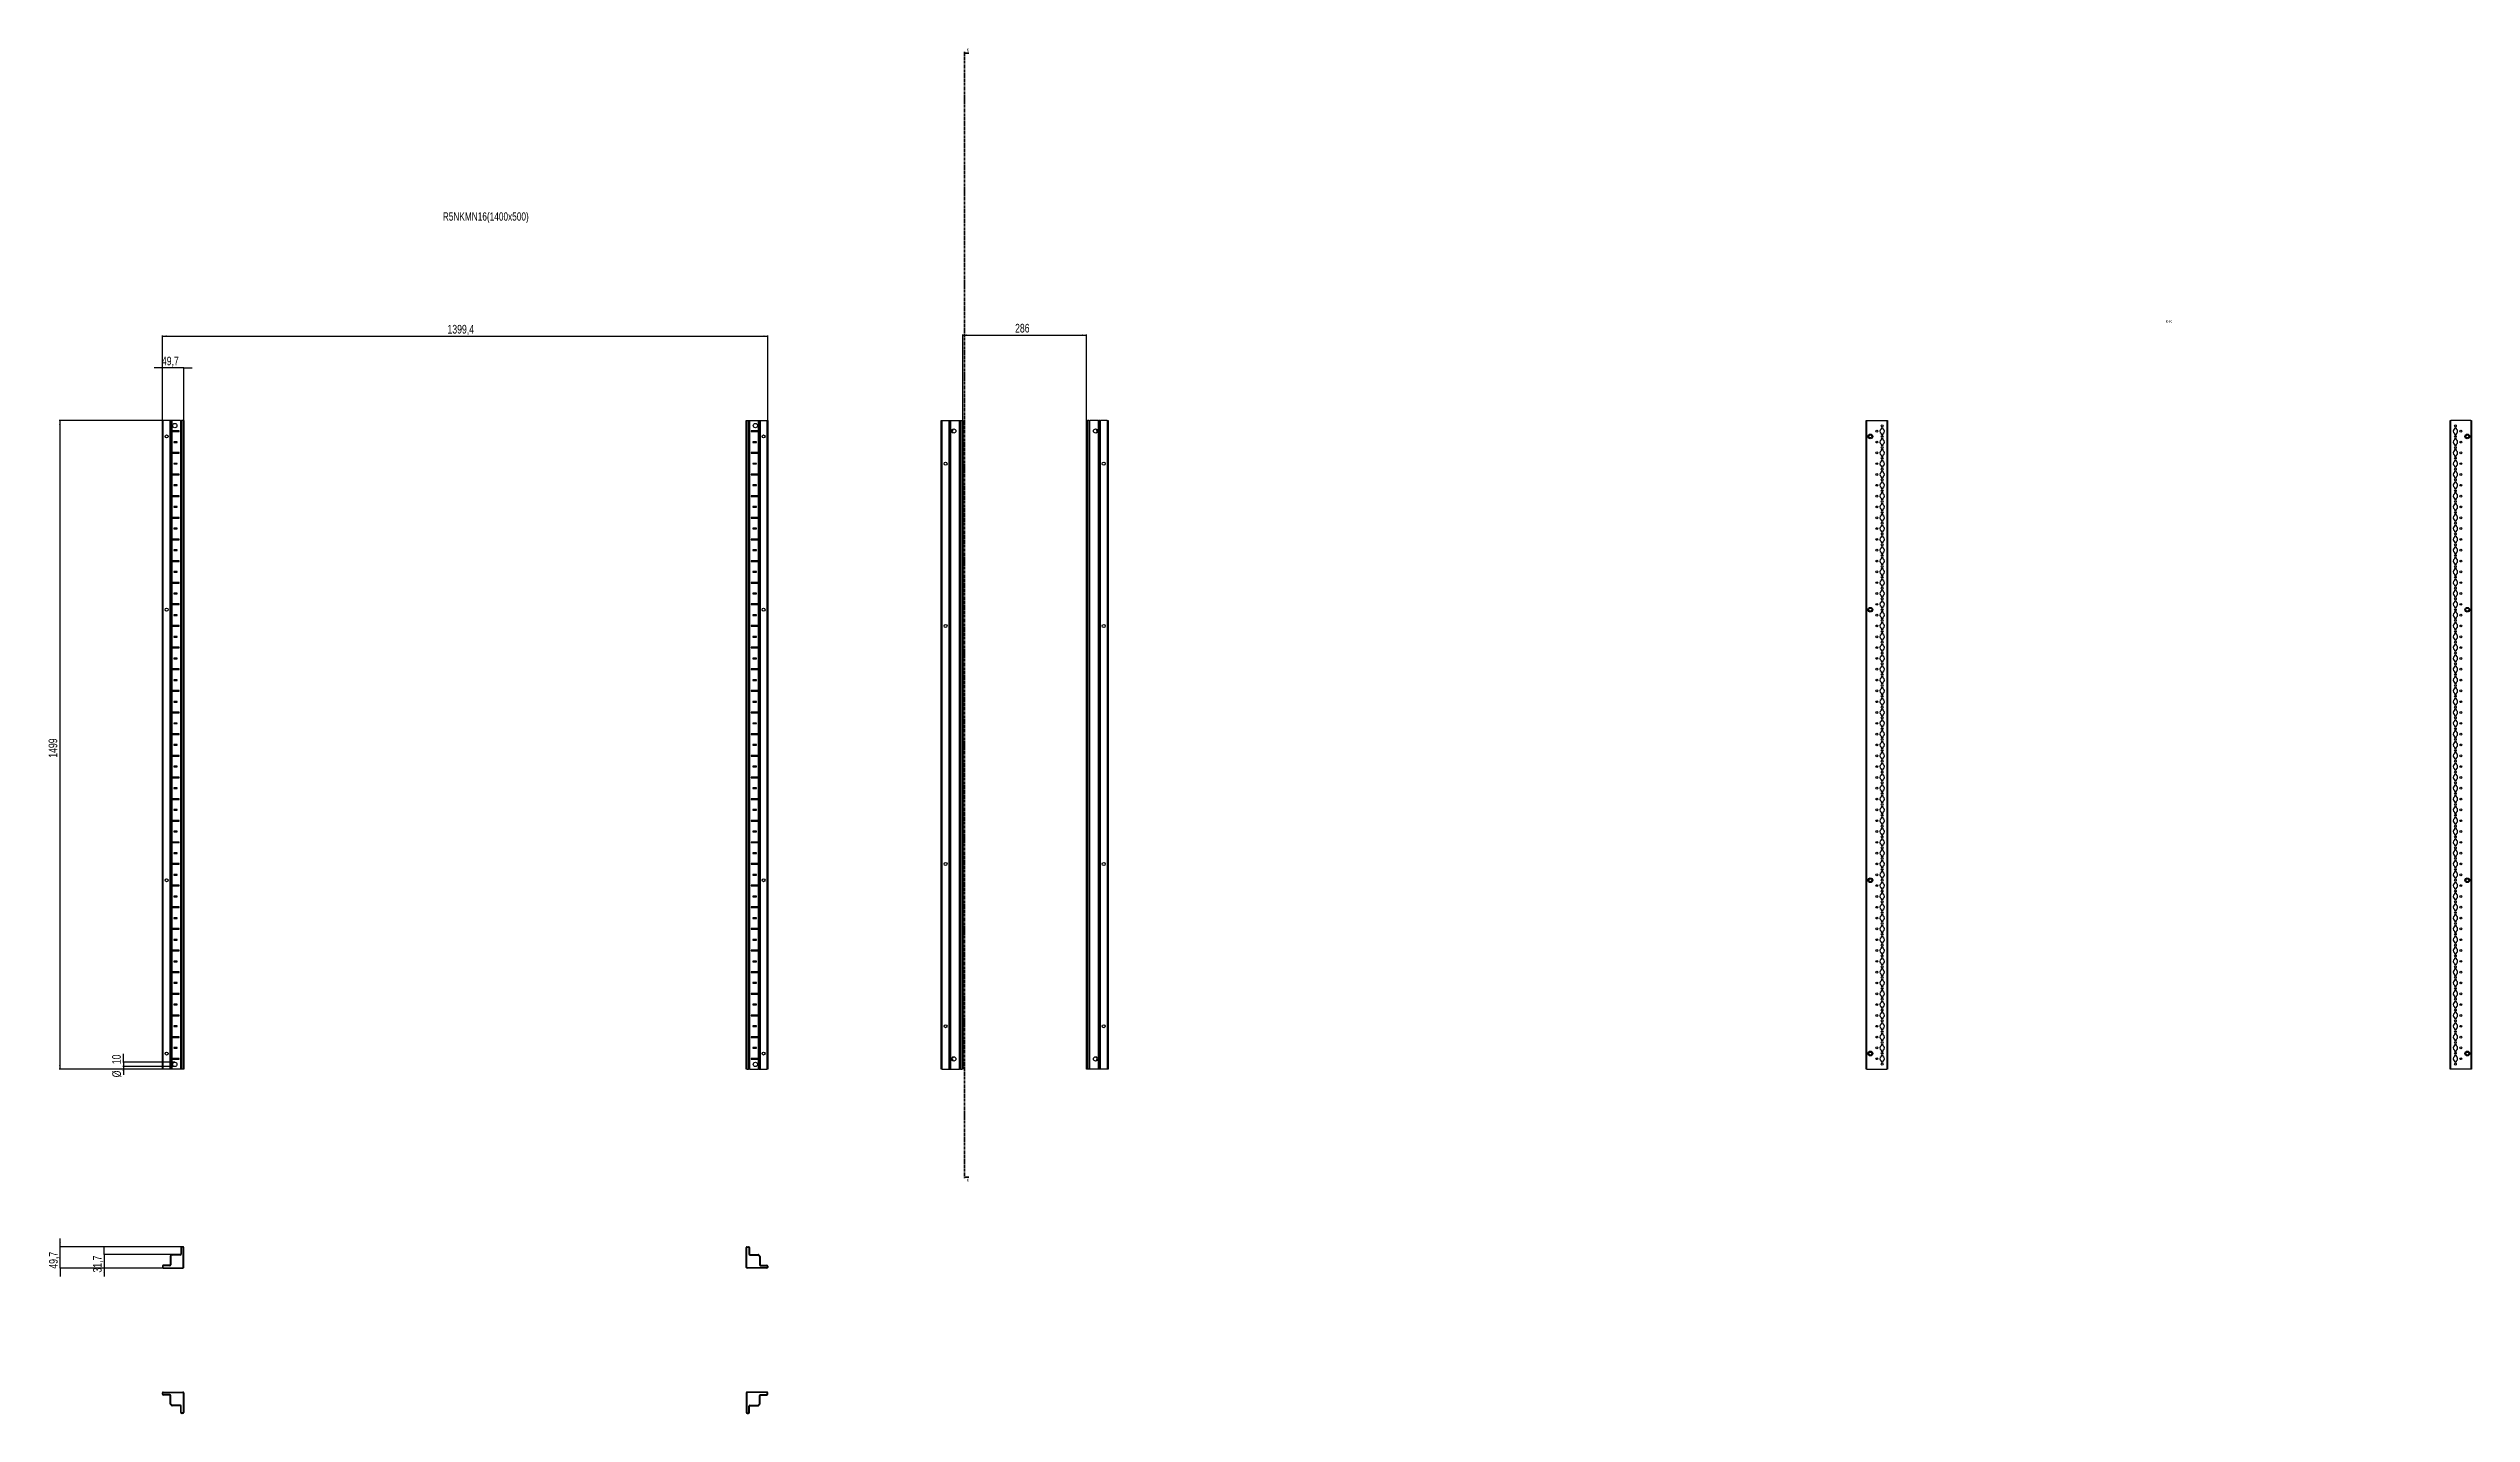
# Model space of a CAD drawing. Header units: millimetres. Extents: x -199 to 5401, y -1647 to 1507.
import ezdxf

# ---------------------------------------------------------------- set-up
doc = ezdxf.new("R2010")
doc.units = ezdxf.units.MM
doc.linetypes.add('CENTER', pattern=[10.16, 6.35, -1.27, 1.27, -1.27])
doc.layers.add('FORMAT', color=7, linetype='Continuous')
doc.styles.add('SLDTEXTSTYLE0', font='TXT', dxfattribs={"width": 0.75})
doc.dimstyles.new('SLDDIMSTYLE0', dxfattribs={"dimtxt": 20, "dimasz": 10, "dimexe": 0, "dimexo": 0.0625, "dimgap": 5, "dimtad": 2, "dimdec": 1, "dimrnd": 1e-09, "dimzin": 12, "dimdsep": 46, "dimtxsty": 'SLDTEXTSTYLE0', "dimsah": 1, "dimcen": 0.09, "dimadec": 0, "dimazin": 3, "dimtfac": 1, "dimtofl": 0, "dimtmove": 0, "dimatfit": 3, "dimfxl": 0, "dimfrac": 2, "dimtolj": 1, "dimtzin": 12, "dimarcsym": 0})
doc.dimstyles.new('SLDDIMSTYLE1', dxfattribs={"dimtxt": 20, "dimasz": 10, "dimexe": 0, "dimexo": 0.0625, "dimgap": 5, "dimtad": 2, "dimdec": 1, "dimrnd": 1e-09, "dimzin": 12, "dimdsep": 46, "dimtxsty": 'SLDTEXTSTYLE0', "dimsah": 1, "dimcen": 0.09, "dimadec": 0, "dimazin": 3, "dimtfac": 1, "dimtmove": 0, "dimatfit": 0, "dimfxl": 0, "dimfrac": 2, "dimtolj": 1, "dimtzin": 12, "dimarcsym": 0})

msp = doc.modelspace()

# ---------------------------------------------------------------- texts
at = {"color": 7, "linetype": 'Continuous', "char_height": 7, "attachment_point": 1, "style": 'SLDTEXTSTYLE0'}
for insert in [(1922.8, 1507.13), (1922.8, -1104.35)]:
    msp.add_mtext('K', dxfattribs=dict(at, insert=insert))
at = {"layer": 'FORMAT', "style": 'SLDTEXTSTYLE0'}
for s, insert, char_height, attachment_point in [('R5NKMN16(1400x500)', (712.24, 1128.39), 19.05, 1), ('K-K', (4701.27, 879.8), 7, 2)]:
    msp.add_mtext(s, dxfattribs=dict(at, insert=insert, char_height=char_height, attachment_point=attachment_point))

# ---------------------------------------------------------------- blocks, each defined once
blk = doc.blocks.new('_D')
at = {"layer": 'FORMAT'}
for p, q in [((86.4, 647.2), (-174.2, 647.2)), ((-173.2, 647.2), (-173.2, -851.8)), ((86.4, -851.8), (-174.2, -851.8))]:
    blk.add_line(p, q, dxfattribs=at)
for points in [[(-173.2, 647.2), (-174.7, 637.2), (-171.6, 637.2)], [(-173.2, -851.8), (-171.6, -841.8), (-174.7, -841.8)]]:
    blk.add_solid(points, dxfattribs=at)
at = {"layer": 'FORMAT', "insert": (-198.9, -131.8), "char_height": 20, "attachment_point": 1, "rotation": 90, "style": 'SLDTEXTSTYLE0'}
blk.add_mtext('1499', dxfattribs=at)
blk = doc.blocks.new('_D_1')
at = {"layer": 'FORMAT'}
for p, q in [((64, 647.2), (64, 843.6)), ((64, 842.6), (1463.4, 842.6)), ((1463.4, 647.2), (1463.4, 843.6))]:
    blk.add_line(p, q, dxfattribs=at)
for points in [[(64, 842.6), (74, 841.1), (74, 844.2)], [(1463.4, 842.6), (1453.4, 844.2), (1453.4, 841.1)]]:
    blk.add_solid(points, dxfattribs=at)
at = {"layer": 'FORMAT', "insert": (723, 868.4), "char_height": 20, "attachment_point": 1, "style": 'SLDTEXTSTYLE0'}
blk.add_mtext('1399,4', dxfattribs=at)
blk = doc.blocks.new('_D_2')
at = {"layer": 'FORMAT'}
for p, q in [((64, 769.2), (44.7, 769.2)), ((64, 647.2), (64, 770.2)), ((113.7, 769.2), (64, 769.2)), ((113.7, 647.2), (113.7, 770.2)), ((113.7, 769.2), (132.9, 769.2))]:
    blk.add_line(p, q, dxfattribs=at)
for points in [[(64, 769.2), (54, 770.7), (54, 767.7)], [(113.7, 769.2), (123.7, 767.7), (123.7, 770.7)]]:
    blk.add_solid(points, dxfattribs=at)
at = {"layer": 'FORMAT', "insert": (63, 795), "char_height": 20, "attachment_point": 1, "style": 'SLDTEXTSTYLE0'}
blk.add_mtext('49,7', dxfattribs=at)
blk = doc.blocks.new('_D_3')
at = {"layer": 'FORMAT'}
for p, q in [((92.8, -835.3), (-27, -835.3)), ((-26, -835.3), (-26, -816.1)), ((-26, -835.3), (-26, -845.3)), ((92.8, -845.3), (-27, -845.3)), ((-26, -845.3), (-26, -864.5))]:
    blk.add_line(p, q, dxfattribs=at)
for points in [[(-26, -835.3), (-24.5, -825.3), (-27.6, -825.3)], [(-26, -845.3), (-27.6, -855.3), (-24.5, -855.3)]]:
    blk.add_solid(points, dxfattribs=at)
at = {"layer": 'FORMAT', "char_height": 20, "attachment_point": 1, "rotation": 90, "style": 'SLDTEXTSTYLE0'}
for s, insert in [('10', (-52.1, -840)), ('%%c', (-51.8, -870.2))]:
    blk.add_mtext(s, dxfattribs=dict(at, insert=insert))
blk = doc.blocks.new('_D_4')
at = {"layer": 'FORMAT'}
for p, q in [((1913.9, 647.2), (1913.9, 846)), ((1913.9, 845), (2199.9, 845)), ((2199.9, 647.2), (2199.9, 846))]:
    blk.add_line(p, q, dxfattribs=at)
for points in [[(1913.9, 845), (1923.9, 843.5), (1923.9, 846.5)], [(2199.9, 845), (2189.9, 846.5), (2189.9, 843.5)]]:
    blk.add_solid(points, dxfattribs=at)
at = {"layer": 'FORMAT', "insert": (2034.8, 870.8), "char_height": 20, "attachment_point": 1, "style": 'SLDTEXTSTYLE0'}
blk.add_mtext('286', dxfattribs=at)
blk = doc.blocks.new('_D_5')
at = {"layer": 'FORMAT'}
for p, q in [((108.5, -1261.8), (-173.2, -1261.8)), ((-172.2, -1261.8), (-172.2, -1242.5)), ((-172.2, -1311.5), (-172.2, -1261.8)), ((66, -1311.5), (-173.2, -1311.5)), ((-172.2, -1311.5), (-172.2, -1330.7))]:
    blk.add_line(p, q, dxfattribs=at)
for points in [[(-172.2, -1261.8), (-170.6, -1251.8), (-173.7, -1251.8)], [(-172.2, -1311.5), (-173.7, -1321.5), (-170.6, -1321.5)]]:
    blk.add_solid(points, dxfattribs=at)
at = {"layer": 'FORMAT', "insert": (-197.9, -1312.5), "char_height": 20, "attachment_point": 1, "rotation": 90, "style": 'SLDTEXTSTYLE0'}
blk.add_mtext('49,7', dxfattribs=at)
blk = doc.blocks.new('_D_6')
at = {"layer": 'FORMAT'}
for p, q in [((86.4, -1279.8), (-71.5, -1279.8)), ((-70.5, -1279.8), (-70.5, -1260.5)), ((-70.5, -1279.8), (-70.5, -1311.5)), ((66, -1311.5), (-71.5, -1311.5)), ((-70.5, -1311.5), (-70.5, -1330.7))]:
    blk.add_line(p, q, dxfattribs=at)
for points in [[(-70.5, -1279.8), (-69, -1269.8), (-72.1, -1269.8)], [(-70.5, -1311.5), (-72.1, -1321.5), (-69, -1321.5)]]:
    blk.add_solid(points, dxfattribs=at)
at = {"layer": 'FORMAT', "insert": (-96.3, -1321.5), "char_height": 20, "attachment_point": 1, "rotation": 90, "style": 'SLDTEXTSTYLE0'}
blk.add_mtext('31,7', dxfattribs=at)

# ---------------------------------------------------------------- dimensions: what is measured, and where the dimension line sits
at = {"layer": 'FORMAT'}
for base, p1, p2, angle, dimstyle, picture, middle in [((1463.38, 842.62), (63.98, 647.21), (1463.38, 647.21), 0, 'SLDDIMSTYLE0', '_D_1', (763.68, 842.62)), ((2199.93, 845), (1913.93, 647.21), (2199.93, 647.21), 0, 'SLDDIMSTYLE0', '_D_4', (2056.93, 845)), ((-173.15, -851.79), (86.42, 647.21), (86.42, -851.79), 90, 'SLDDIMSTYLE0', '_D', (-173.15, -102.29)), ((-172.17, -1261.77), (65.98, -1311.47), (108.48, -1261.77), 90, 'SLDDIMSTYLE1', '_D_5', (-172.17, -1286.62)), ((-70.54, -1311.47), (86.42, -1279.77), (65.98, -1311.47), 90, 'SLDDIMSTYLE1', '_D_6', (-70.54, -1295.62))]:
    dim = msp.add_linear_dim(base=base, p1=p1, p2=p2, angle=angle, dimstyle=dimstyle, dxfattribs=at)
    dim.commit()
    dim.dimension.update_dxf_attribs({"geometry": picture, "text_midpoint": middle, "dimtype": 160})
dim = msp.add_linear_dim(base=(63.98, 769.21), p1=(113.68, 647.21), p2=(63.98, 647.21), dimstyle='SLDDIMSTYLE1', dxfattribs=at)
dim.commit()
dim.dimension.update_dxf_attribs({"geometry": '_D_2', "text_midpoint": (88.83, 769.21), "dimtype": 160})
dim = msp.add_linear_dim(base=(-26.02, -845.29), p1=(92.83, -835.29), p2=(92.83, -845.29), angle=90, text='%%c<>', dimstyle='SLDDIMSTYLE1', dxfattribs=at)
dim.commit()
dim.dimension.update_dxf_attribs({"geometry": '_D_3', "text_midpoint": (-26.02, -840.29), "dimtype": 160})

# ---------------------------------------------------------------- linework, layer by layer
at = {"color": 7, "linetype": 'CENTER', "lineweight": 35}
msp.add_line((1917.66, 1499.09), (1917.66, -1103.67), dxfattribs=at)
at = {"color": 7, "linetype": 'Continuous', "lineweight": 35}
for p, q in [((1928.3, 1496.09), (1917.66, 1496.09)), ((1928.3, -1100.67), (1917.66, -1100.67))]:
    msp.add_line(p, q, dxfattribs=at)
at = {"color": 7, "linetype": 'Continuous', "lineweight": 25}
for p, q in [((63.98, -851.79), (63.98, 647.21)), ((63.98, 647.21), (65.98, 647.21)), ((81.33, 647.21), (65.98, 647.21)), ((81.33, 647.21), (81.98, 647.21)), ((81.98, -851.79), (81.98, 647.21)), ((81.98, 647.21), (82.56, 647.21)), ((83.77, 647.21), (82.56, 647.21)), ((83.77, -851.79), (83.77, 647.21)), ((83.8, 647.21), (83.77, 647.21)), ((83.8, -851.79), (83.8, 647.21)), ((85.01, 647.21), (83.8, 647.21)), ((85.01, 647.21), (86.42, 647.21)), ((85.93, 623.35), (85.93, 622.06)), ((86.58, 622.71), (85.93, 623.35)), ((86.58, 622.71), (85.93, 622.06)), ((105.83, 647.21), (86.42, 647.21)), ((102.83, 623.46), (86.42, 623.46)), ((86.42, 621.96), (102.83, 621.96)), ((102.08, 622.71), (86.58, 622.71)), ((102.08, 622.71), (102.83, 623.46)), ((102.08, 622.71), (102.83, 621.96)), ((102.83, 621.96), (102.83, 623.46)), ((105.83, 647.21), (106.48, 647.21)), ((106.48, -851.79), (106.48, 647.21)), ((106.48, 647.21), (108.48, 647.21)), ((111.68, 647.21), (108.48, 647.21)), ((111.68, 647.21), (113.68, 647.21)), ((113.68, 647.21), (113.68, -851.79)), ((1413.68, -851.79), (1413.68, 647.21)), ((1413.68, 647.21), (1415.68, 647.21)), ((1415.68, 647.21), (1418.88, 647.21)), ((1418.88, 647.21), (1420.88, 647.21)), ((1420.88, 647.21), (1420.88, -851.79)), ((1420.88, 647.21), (1421.53, 647.21)), ((1421.53, 647.21), (1440.93, 647.21)), ((1425.28, 622.71), (1424.53, 623.46)), ((1440.93, 623.46), (1424.53, 623.46)), ((1424.53, 623.46), (1424.53, 621.96)), ((1425.28, 622.71), (1424.53, 621.96)), ((1424.53, 621.96), (1440.93, 621.96)), ((1425.28, 622.71), (1440.78, 622.71)), ((1440.78, 622.71), (1441.42, 623.35)), ((1440.78, 622.71), (1441.42, 622.06)), ((1440.93, 647.21), (1442.34, 647.21)), ((1441.42, 622.06), (1441.42, 623.35)), ((1442.34, 647.21), (1443.55, 647.21)), ((1443.55, 647.21), (1443.55, -851.79)), ((1443.55, 647.21), (1443.58, 647.21)), ((1443.58, 647.21), (1443.58, -851.79)), ((1443.58, 647.21), (1444.79, 647.21)), ((1444.79, 647.21), (1445.38, 647.21)), ((1445.38, 647.21), (1445.38, -851.79)), ((1445.38, 647.21), (1446.03, 647.21)), ((1446.03, 647.21), (1461.38, 647.21)), ((1461.38, 647.21), (1463.38, 647.21)), ((1463.38, 647.21), (1463.38, -851.79)), ((1864.23, -851.79), (1864.23, 647.21)), ((1864.23, 647.21), (1866.23, 647.21)), ((1866.23, 647.21), (1881.58, 647.21)), ((1881.58, 647.21), (1882.23, 647.21)), ((1882.23, 623.46), (1882.23, 647.21)), ((1882.23, 647.21), (1882.82, 647.21)), ((1882.29, 623.35), (1882.23, 623.46)), ((1882.23, 623.46), (1882.23, 621.96)), ((1882.23, 621.96), (1882.29, 622.06)), ((1882.23, 573.46), (1882.23, 621.96)), ((1882.29, 622.06), (1882.29, 623.35)), ((1882.82, 647.21), (1884.02, 647.21)), ((1884.02, 647.21), (1884.02, -851.79)), ((1884.02, 647.21), (1884.06, 647.21)), ((1884.06, 647.21), (1884.06, -851.79)), ((1884.06, 647.21), (1885.26, 647.21)), ((1885.26, 647.21), (1886.68, 647.21)), ((1886.68, 647.21), (1906.08, 647.21)), ((1892.28, 627.73), (1892.28, 628.14)), ((1906.08, 647.21), (1906.73, 647.21)), ((1906.73, -851.79), (1906.73, 647.21)), ((1906.73, 647.21), (1908.73, 647.21)), ((1908.73, 647.21), (1911.93, 647.21)), ((1911.93, 647.21), (1913.93, 647.21)), ((1913.93, 647.21), (1913.93, -851.79)), ((2199.93, -851.79), (2199.93, 647.21)), ((2199.93, 647.21), (2201.93, 647.21)), ((2205.13, 647.21), (2201.93, 647.21)), ((2205.13, 647.21), (2207.13, 647.21)), ((2207.13, 647.21), (2207.13, -851.79)), ((2207.13, 647.21), (2207.78, 647.21)), ((2227.18, 647.21), (2207.78, 647.21)), ((2221.58, 628.14), (2221.58, 627.73)), ((2227.18, 647.21), (2228.6, 647.21)), ((2229.8, 647.21), (2228.6, 647.21)), ((2229.8, -851.79), (2229.8, 647.21)), ((2229.84, 647.21), (2229.8, 647.21)), ((2229.84, -851.79), (2229.84, 647.21)), ((2231.04, 647.21), (2229.84, 647.21)), ((2231.04, 647.21), (2231.63, 647.21)), ((2231.63, 623.46), (2231.57, 623.35)), ((2231.57, 623.35), (2231.57, 622.06)), ((2231.57, 622.06), (2231.63, 621.96)), ((2231.63, 647.21), (2231.63, 623.46)), ((2231.63, 647.21), (2232.28, 647.21)), ((2231.63, 621.96), (2231.63, 623.46)), ((2231.63, 621.96), (2231.63, 573.46)), ((2247.63, 647.21), (2232.28, 647.21)), ((2247.63, 647.21), (2249.63, 647.21)), ((2249.63, 647.21), (2249.63, -851.79)), ((4001.63, -851.79), (4001.63, 647.21)), ((4001.63, 647.21), (4003.63, 647.21)), ((4003.63, 647.21), (4049.33, 647.21)), ((4036.68, 629.61), (4036.68, 627.73)), ((4036.68, 617.68), (4036.68, 615.81)), ((4040.78, 630.11), (4037.18, 630.11)), ((4041.28, 627.73), (4041.28, 629.61)), ((4041.28, 615.81), (4041.28, 617.68)), ((4049.33, 647.21), (4051.33, 647.21)), ((4051.33, 647.21), (4051.33, -851.79)), ((5351.33, -851.79), (5351.33, 647.21)), ((5351.33, 647.21), (5353.33, 647.21)), ((5399.03, 647.21), (5353.33, 647.21)), ((5361.38, 629.61), (5361.38, 627.73)), ((5361.38, 617.68), (5361.38, 615.81)), ((5365.48, 630.11), (5361.88, 630.11)), ((5365.98, 627.73), (5365.98, 629.61)), ((5365.98, 615.81), (5365.98, 617.68)), ((5399.03, 647.21), (5401.03, 647.21)), ((5401.03, 647.21), (5401.03, -851.79)), ((85.93, 573.35), (85.93, 572.06)), ((86.58, 572.71), (85.93, 573.35)), ((86.58, 572.71), (85.93, 572.06)), ((102.83, 573.46), (86.42, 573.46)), ((86.42, 571.96), (102.83, 571.96)), ((102.08, 572.71), (86.58, 572.71)), ((98.33, 598.46), (90.33, 598.46)), ((90.33, 598.46), (90.33, 596.96)), ((91.08, 597.71), (90.33, 598.46)), ((91.08, 597.71), (90.33, 596.96)), ((90.33, 596.96), (98.33, 596.96)), ((97.58, 597.71), (91.08, 597.71)), ((97.58, 597.71), (98.33, 598.46)), ((97.58, 597.71), (98.33, 596.96)), ((98.33, 596.96), (98.33, 598.46)), ((102.08, 572.71), (102.83, 573.46)), ((102.08, 572.71), (102.83, 571.96)), ((102.83, 571.96), (102.83, 573.46)), ((1425.28, 572.71), (1424.53, 573.46)), ((1424.53, 573.46), (1424.53, 571.96)), ((1440.93, 573.46), (1424.53, 573.46)), ((1425.28, 572.71), (1424.53, 571.96)), ((1424.53, 571.96), (1440.93, 571.96)), ((1425.28, 572.71), (1440.78, 572.71)), ((1429.78, 597.71), (1429.03, 598.46)), ((1429.03, 598.46), (1429.03, 596.96)), ((1437.03, 598.46), (1429.03, 598.46)), ((1429.78, 597.71), (1429.03, 596.96)), ((1429.03, 596.96), (1437.03, 596.96)), ((1429.78, 597.71), (1436.28, 597.71)), ((1436.28, 597.71), (1437.03, 598.46)), ((1436.28, 597.71), (1437.03, 596.96)), ((1437.03, 596.96), (1437.03, 598.46)), ((1440.78, 572.71), (1441.42, 573.35)), ((1440.78, 572.71), (1441.42, 572.06)), ((1441.42, 572.06), (1441.42, 573.35)), ((1882.29, 573.35), (1882.23, 573.46)), ((1882.23, 573.46), (1882.23, 571.96)), ((1882.23, 571.96), (1882.29, 572.06)), ((1882.23, 523.46), (1882.23, 571.96)), ((1882.29, 572.06), (1882.29, 573.35)), ((2231.63, 573.46), (2231.57, 573.35)), ((2231.57, 573.35), (2231.57, 572.06)), ((2231.57, 572.06), (2231.63, 571.96)), ((2231.63, 571.96), (2231.63, 573.46)), ((2231.63, 571.96), (2231.63, 523.46)), ((4036.68, 604.61), (4036.68, 602.73)), ((4036.68, 592.68), (4036.68, 590.81)), ((4036.68, 579.61), (4036.68, 577.73)), ((4036.68, 567.68), (4036.68, 565.81)), ((4037.18, 615.31), (4040.78, 615.31)), ((4040.78, 605.11), (4037.18, 605.11)), ((4037.18, 590.31), (4040.78, 590.31)), ((4040.78, 580.11), (4037.18, 580.11)), ((4037.18, 565.31), (4040.78, 565.31)), ((4041.28, 602.73), (4041.28, 604.61)), ((4041.28, 590.81), (4041.28, 592.68)), ((4041.28, 577.73), (4041.28, 579.61)), ((4041.28, 565.81), (4041.28, 567.68)), ((5361.38, 604.61), (5361.38, 602.73)), ((5361.38, 592.68), (5361.38, 590.81)), ((5361.38, 579.61), (5361.38, 577.73)), ((5361.38, 567.68), (5361.38, 565.81)), ((5361.88, 615.31), (5365.48, 615.31)), ((5365.48, 605.11), (5361.88, 605.11)), ((5361.88, 590.31), (5365.48, 590.31)), ((5365.48, 580.11), (5361.88, 580.11)), ((5361.88, 565.31), (5365.48, 565.31)), ((5365.98, 602.73), (5365.98, 604.61)), ((5365.98, 590.81), (5365.98, 592.68)), ((5365.98, 577.73), (5365.98, 579.61)), ((5365.98, 565.81), (5365.98, 567.68)), ((85.93, 523.35), (85.93, 522.06)), ((86.58, 522.71), (85.93, 523.35)), ((86.58, 522.71), (85.93, 522.06)), ((102.83, 523.46), (86.42, 523.46)), ((86.42, 521.96), (102.83, 521.96)), ((102.08, 522.71), (86.58, 522.71)), ((98.33, 548.46), (90.33, 548.46)), ((90.33, 548.46), (90.33, 546.96)), ((91.08, 547.71), (90.33, 548.46)), ((91.08, 547.71), (90.33, 546.96)), ((90.33, 546.96), (98.33, 546.96)), ((97.58, 547.71), (91.08, 547.71)), ((97.58, 547.71), (98.33, 548.46)), ((97.58, 547.71), (98.33, 546.96)), ((98.33, 546.96), (98.33, 548.46)), ((102.08, 522.71), (102.83, 523.46)), ((102.08, 522.71), (102.83, 521.96)), ((102.83, 521.96), (102.83, 523.46)), ((1440.93, 523.46), (1424.53, 523.46)), ((1424.53, 523.46), (1424.53, 521.96)), ((1425.28, 522.71), (1424.53, 523.46)), ((1425.28, 522.71), (1424.53, 521.96)), ((1424.53, 521.96), (1440.93, 521.96)), ((1425.28, 522.71), (1440.78, 522.71)), ((1429.78, 547.71), (1429.03, 548.46)), ((1437.03, 548.46), (1429.03, 548.46)), ((1429.03, 548.46), (1429.03, 546.96)), ((1429.78, 547.71), (1429.03, 546.96)), ((1429.03, 546.96), (1437.03, 546.96)), ((1429.78, 547.71), (1436.28, 547.71)), ((1436.28, 547.71), (1437.03, 548.46)), ((1436.28, 547.71), (1437.03, 546.96)), ((1437.03, 546.96), (1437.03, 548.46)), ((1440.78, 522.71), (1441.42, 523.35)), ((1440.78, 522.71), (1441.42, 522.06)), ((1441.42, 522.06), (1441.42, 523.35)), ((1882.29, 523.35), (1882.23, 523.46)), ((1882.23, 523.46), (1882.23, 521.96)), ((1882.23, 521.96), (1882.29, 522.06)), ((1882.23, 473.46), (1882.23, 521.96)), ((1882.29, 522.06), (1882.29, 523.35)), ((2231.63, 523.46), (2231.57, 523.35)), ((2231.57, 523.35), (2231.57, 522.06)), ((2231.57, 522.06), (2231.63, 521.96)), ((2231.63, 521.96), (2231.63, 523.46)), ((2231.63, 521.96), (2231.63, 473.46)), ((4036.68, 554.61), (4036.68, 552.73)), ((4036.68, 542.68), (4036.68, 540.81)), ((4036.68, 529.61), (4036.68, 527.73)), ((4036.68, 517.68), (4036.68, 515.81)), ((4036.68, 504.61), (4036.68, 502.73)), ((4040.78, 555.11), (4037.18, 555.11)), ((4037.18, 540.31), (4040.78, 540.31)), ((4040.78, 530.11), (4037.18, 530.11)), ((4037.18, 515.31), (4040.78, 515.31)), ((4040.78, 505.11), (4037.18, 505.11)), ((4041.28, 552.73), (4041.28, 554.61)), ((4041.28, 540.81), (4041.28, 542.68)), ((4041.28, 527.73), (4041.28, 529.61)), ((4041.28, 515.81), (4041.28, 517.68)), ((4041.28, 502.73), (4041.28, 504.61)), ((5361.38, 554.61), (5361.38, 552.73)), ((5361.38, 542.68), (5361.38, 540.81)), ((5361.38, 529.61), (5361.38, 527.73)), ((5361.38, 517.68), (5361.38, 515.81)), ((5361.38, 504.61), (5361.38, 502.73)), ((5365.48, 555.11), (5361.88, 555.11)), ((5361.88, 540.31), (5365.48, 540.31)), ((5365.48, 530.11), (5361.88, 530.11)), ((5361.88, 515.31), (5365.48, 515.31)), ((5365.48, 505.11), (5361.88, 505.11)), ((5365.98, 552.73), (5365.98, 554.61)), ((5365.98, 540.81), (5365.98, 542.68)), ((5365.98, 527.73), (5365.98, 529.61)), ((5365.98, 515.81), (5365.98, 517.68)), ((5365.98, 502.73), (5365.98, 504.61)), ((85.93, 473.35), (85.93, 472.06)), ((86.58, 472.71), (85.93, 473.35)), ((86.58, 472.71), (85.93, 472.06)), ((102.83, 473.46), (86.42, 473.46)), ((86.42, 471.96), (102.83, 471.96)), ((102.08, 472.71), (86.58, 472.71)), ((98.33, 498.46), (90.33, 498.46)), ((90.33, 498.46), (90.33, 496.96)), ((91.08, 497.71), (90.33, 498.46)), ((91.08, 497.71), (90.33, 496.96)), ((90.33, 496.96), (98.33, 496.96)), ((98.33, 448.46), (90.33, 448.46)), ((90.33, 448.46), (90.33, 446.96)), ((91.08, 447.71), (90.33, 448.46)), ((97.58, 497.71), (91.08, 497.71)), ((97.58, 497.71), (98.33, 498.46)), ((97.58, 497.71), (98.33, 496.96)), ((97.58, 447.71), (98.33, 448.46)), ((98.33, 496.96), (98.33, 498.46)), ((98.33, 446.96), (98.33, 448.46)), ((102.08, 472.71), (102.83, 473.46)), ((102.08, 472.71), (102.83, 471.96)), ((102.83, 471.96), (102.83, 473.46)), ((1440.93, 473.46), (1424.53, 473.46)), ((1424.53, 473.46), (1424.53, 471.96)), ((1425.28, 472.71), (1424.53, 473.46)), ((1425.28, 472.71), (1424.53, 471.96)), ((1424.53, 471.96), (1440.93, 471.96)), ((1425.28, 472.71), (1440.78, 472.71)), ((1437.03, 498.46), (1429.03, 498.46)), ((1429.03, 498.46), (1429.03, 496.96)), ((1429.78, 497.71), (1429.03, 498.46)), ((1429.78, 497.71), (1429.03, 496.96)), ((1429.03, 496.96), (1437.03, 496.96)), ((1437.03, 448.46), (1429.03, 448.46)), ((1429.03, 448.46), (1429.03, 446.96)), ((1429.78, 447.71), (1429.03, 448.46)), ((1429.78, 497.71), (1436.28, 497.71)), ((1436.28, 497.71), (1437.03, 498.46)), ((1436.28, 497.71), (1437.03, 496.96)), ((1436.28, 447.71), (1437.03, 448.46)), ((1437.03, 496.96), (1437.03, 498.46)), ((1437.03, 446.96), (1437.03, 448.46)), ((1440.78, 472.71), (1441.42, 473.35)), ((1440.78, 472.71), (1441.42, 472.06)), ((1441.42, 472.06), (1441.42, 473.35)), ((1882.29, 473.35), (1882.23, 473.46)), ((1882.23, 473.46), (1882.23, 471.96)), ((1882.23, 471.96), (1882.29, 472.06)), ((1882.23, 423.46), (1882.23, 471.96)), ((1882.29, 472.06), (1882.29, 473.35)), ((2231.63, 473.46), (2231.57, 473.35)), ((2231.57, 473.35), (2231.57, 472.06)), ((2231.57, 472.06), (2231.63, 471.96)), ((2231.63, 471.96), (2231.63, 473.46)), ((2231.63, 471.96), (2231.63, 423.46)), ((4036.68, 492.68), (4036.68, 490.81)), ((4036.68, 479.61), (4036.68, 477.73)), ((4036.68, 467.68), (4036.68, 465.81)), ((4036.68, 454.61), (4036.68, 452.73)), ((4037.18, 490.31), (4040.78, 490.31)), ((4040.78, 480.11), (4037.18, 480.11)), ((4037.18, 465.31), (4040.78, 465.31)), ((4040.78, 455.11), (4037.18, 455.11)), ((4041.28, 490.81), (4041.28, 492.68)), ((4041.28, 477.73), (4041.28, 479.61)), ((4041.28, 465.81), (4041.28, 467.68)), ((4041.28, 452.73), (4041.28, 454.61)), ((5361.38, 492.68), (5361.38, 490.81)), ((5361.38, 479.61), (5361.38, 477.73)), ((5361.38, 467.68), (5361.38, 465.81)), ((5361.38, 454.61), (5361.38, 452.73)), ((5361.88, 490.31), (5365.48, 490.31)), ((5365.48, 480.11), (5361.88, 480.11)), ((5361.88, 465.31), (5365.48, 465.31)), ((5365.48, 455.11), (5361.88, 455.11)), ((5365.98, 490.81), (5365.98, 492.68)), ((5365.98, 477.73), (5365.98, 479.61)), ((5365.98, 465.81), (5365.98, 467.68)), ((5365.98, 452.73), (5365.98, 454.61)), ((85.93, 423.35), (85.93, 422.06)), ((86.58, 422.71), (85.93, 423.35)), ((86.58, 422.71), (85.93, 422.06)), ((102.83, 423.46), (86.42, 423.46)), ((86.42, 421.96), (102.83, 421.96)), ((102.08, 422.71), (86.58, 422.71)), ((91.08, 447.71), (90.33, 446.96)), ((90.33, 446.96), (98.33, 446.96)), ((98.33, 398.46), (90.33, 398.46)), ((90.33, 398.46), (90.33, 396.96)), ((91.08, 397.71), (90.33, 398.46)), ((91.08, 397.71), (90.33, 396.96)), ((90.33, 396.96), (98.33, 396.96)), ((97.58, 447.71), (91.08, 447.71)), ((97.58, 397.71), (91.08, 397.71)), ((97.58, 447.71), (98.33, 446.96)), ((97.58, 397.71), (98.33, 398.46)), ((97.58, 397.71), (98.33, 396.96)), ((98.33, 396.96), (98.33, 398.46)), ((102.08, 422.71), (102.83, 423.46)), ((102.08, 422.71), (102.83, 421.96)), ((102.83, 421.96), (102.83, 423.46)), ((1440.93, 423.46), (1424.53, 423.46)), ((1424.53, 423.46), (1424.53, 421.96)), ((1425.28, 422.71), (1424.53, 423.46)), ((1425.28, 422.71), (1424.53, 421.96)), ((1424.53, 421.96), (1440.93, 421.96)), ((1425.28, 422.71), (1440.78, 422.71)), ((1429.78, 447.71), (1429.03, 446.96)), ((1429.03, 446.96), (1437.03, 446.96)), ((1437.03, 398.46), (1429.03, 398.46)), ((1429.03, 398.46), (1429.03, 396.96)), ((1429.78, 397.71), (1429.03, 398.46)), ((1429.78, 397.71), (1429.03, 396.96)), ((1429.03, 396.96), (1437.03, 396.96)), ((1429.78, 447.71), (1436.28, 447.71)), ((1429.78, 397.71), (1436.28, 397.71)), ((1436.28, 447.71), (1437.03, 446.96)), ((1436.28, 397.71), (1437.03, 398.46)), ((1436.28, 397.71), (1437.03, 396.96)), ((1437.03, 396.96), (1437.03, 398.46)), ((1440.78, 422.71), (1441.42, 423.35)), ((1440.78, 422.71), (1441.42, 422.06)), ((1441.42, 422.06), (1441.42, 423.35)), ((1882.29, 423.35), (1882.23, 423.46)), ((1882.23, 423.46), (1882.23, 421.96)), ((1882.23, 421.96), (1882.29, 422.06)), ((1882.23, 373.46), (1882.23, 421.96)), ((1882.29, 422.06), (1882.29, 423.35)), ((2231.63, 423.46), (2231.57, 423.35)), ((2231.57, 423.35), (2231.57, 422.06)), ((2231.57, 422.06), (2231.63, 421.96)), ((2231.63, 421.96), (2231.63, 423.46)), ((2231.63, 421.96), (2231.63, 373.46)), ((4036.68, 442.68), (4036.68, 440.81)), ((4036.68, 429.61), (4036.68, 427.73)), ((4036.68, 417.68), (4036.68, 415.81)), ((4036.68, 404.61), (4036.68, 402.73)), ((4036.68, 392.68), (4036.68, 390.81)), ((4037.18, 440.31), (4040.78, 440.31)), ((4040.78, 430.11), (4037.18, 430.11)), ((4037.18, 415.31), (4040.78, 415.31)), ((4040.78, 405.11), (4037.18, 405.11)), ((4041.28, 440.81), (4041.28, 442.68)), ((4041.28, 427.73), (4041.28, 429.61)), ((4041.28, 415.81), (4041.28, 417.68)), ((4041.28, 402.73), (4041.28, 404.61)), ((4041.28, 390.81), (4041.28, 392.68)), ((5361.38, 442.68), (5361.38, 440.81)), ((5361.38, 429.61), (5361.38, 427.73)), ((5361.38, 417.68), (5361.38, 415.81)), ((5361.38, 404.61), (5361.38, 402.73)), ((5361.38, 392.68), (5361.38, 390.81)), ((5361.88, 440.31), (5365.48, 440.31)), ((5365.48, 430.11), (5361.88, 430.11)), ((5361.88, 415.31), (5365.48, 415.31)), ((5365.48, 405.11), (5361.88, 405.11)), ((5365.98, 440.81), (5365.98, 442.68)), ((5365.98, 427.73), (5365.98, 429.61)), ((5365.98, 415.81), (5365.98, 417.68)), ((5365.98, 402.73), (5365.98, 404.61)), ((5365.98, 390.81), (5365.98, 392.68)), ((85.93, 373.35), (85.93, 372.06)), ((86.58, 372.71), (85.93, 373.35)), ((86.58, 372.71), (85.93, 372.06)), ((102.83, 373.46), (86.42, 373.46)), ((86.42, 371.96), (102.83, 371.96)), ((102.08, 372.71), (86.58, 372.71)), ((98.33, 348.46), (90.33, 348.46)), ((90.33, 348.46), (90.33, 346.96)), ((91.08, 347.71), (90.33, 348.46)), ((91.08, 347.71), (90.33, 346.96)), ((90.33, 346.96), (98.33, 346.96)), ((97.58, 347.71), (91.08, 347.71)), ((97.58, 347.71), (98.33, 348.46)), ((97.58, 347.71), (98.33, 346.96)), ((98.33, 346.96), (98.33, 348.46)), ((102.08, 372.71), (102.83, 373.46)), ((102.08, 372.71), (102.83, 371.96)), ((102.83, 371.96), (102.83, 373.46)), ((1440.93, 373.46), (1424.53, 373.46)), ((1424.53, 373.46), (1424.53, 371.96)), ((1425.28, 372.71), (1424.53, 373.46)), ((1425.28, 372.71), (1424.53, 371.96)), ((1424.53, 371.96), (1440.93, 371.96)), ((1425.28, 372.71), (1440.78, 372.71)), ((1437.03, 348.46), (1429.03, 348.46)), ((1429.03, 348.46), (1429.03, 346.96)), ((1429.78, 347.71), (1429.03, 348.46)), ((1429.78, 347.71), (1429.03, 346.96)), ((1429.03, 346.96), (1437.03, 346.96)), ((1429.78, 347.71), (1436.28, 347.71)), ((1436.28, 347.71), (1437.03, 348.46)), ((1436.28, 347.71), (1437.03, 346.96)), ((1437.03, 346.96), (1437.03, 348.46)), ((1440.78, 372.71), (1441.42, 373.35)), ((1440.78, 372.71), (1441.42, 372.06)), ((1441.42, 372.06), (1441.42, 373.35)), ((1882.29, 373.35), (1882.23, 373.46)), ((1882.23, 373.46), (1882.23, 371.96)), ((1882.23, 371.96), (1882.29, 372.06)), ((1882.23, 323.46), (1882.23, 371.96)), ((1882.29, 372.06), (1882.29, 373.35)), ((2231.63, 373.46), (2231.57, 373.35)), ((2231.57, 373.35), (2231.57, 372.06)), ((2231.57, 372.06), (2231.63, 371.96)), ((2231.63, 371.96), (2231.63, 373.46)), ((2231.63, 371.96), (2231.63, 323.46)), ((4036.68, 379.61), (4036.68, 377.73)), ((4036.68, 367.68), (4036.68, 365.81)), ((4036.68, 354.61), (4036.68, 352.73)), ((4036.68, 342.68), (4036.68, 340.81)), ((4037.18, 390.31), (4040.78, 390.31)), ((4040.78, 380.11), (4037.18, 380.11)), ((4037.18, 365.31), (4040.78, 365.31)), ((4040.78, 355.11), (4037.18, 355.11)), ((4037.18, 340.31), (4040.78, 340.31)), ((4041.28, 377.73), (4041.28, 379.61)), ((4041.28, 365.81), (4041.28, 367.68)), ((4041.28, 352.73), (4041.28, 354.61)), ((4041.28, 340.81), (4041.28, 342.68)), ((5361.38, 379.61), (5361.38, 377.73)), ((5361.38, 367.68), (5361.38, 365.81)), ((5361.38, 354.61), (5361.38, 352.73)), ((5361.38, 342.68), (5361.38, 340.81)), ((5361.88, 390.31), (5365.48, 390.31)), ((5365.48, 380.11), (5361.88, 380.11)), ((5361.88, 365.31), (5365.48, 365.31)), ((5365.48, 355.11), (5361.88, 355.11)), ((5361.88, 340.31), (5365.48, 340.31)), ((5365.98, 377.73), (5365.98, 379.61)), ((5365.98, 365.81), (5365.98, 367.68)), ((5365.98, 352.73), (5365.98, 354.61)), ((5365.98, 340.81), (5365.98, 342.68)), ((85.93, 323.35), (85.93, 322.06)), ((86.58, 322.71), (85.93, 323.35)), ((86.58, 322.71), (85.93, 322.06)), ((102.83, 323.46), (86.42, 323.46)), ((86.42, 321.96), (102.83, 321.96)), ((102.08, 322.71), (86.58, 322.71)), ((98.33, 298.46), (90.33, 298.46)), ((90.33, 298.46), (90.33, 296.96)), ((91.08, 297.71), (90.33, 298.46)), ((91.08, 297.71), (90.33, 296.96)), ((90.33, 296.96), (98.33, 296.96)), ((97.58, 297.71), (91.08, 297.71)), ((97.58, 297.71), (98.33, 298.46)), ((97.58, 297.71), (98.33, 296.96)), ((98.33, 296.96), (98.33, 298.46)), ((102.08, 322.71), (102.83, 323.46)), ((102.08, 322.71), (102.83, 321.96)), ((102.83, 321.96), (102.83, 323.46)), ((1440.93, 323.46), (1424.53, 323.46)), ((1424.53, 323.46), (1424.53, 321.96)), ((1425.28, 322.71), (1424.53, 323.46)), ((1425.28, 322.71), (1424.53, 321.96)), ((1424.53, 321.96), (1440.93, 321.96)), ((1425.28, 322.71), (1440.78, 322.71)), ((1437.03, 298.46), (1429.03, 298.46)), ((1429.03, 298.46), (1429.03, 296.96)), ((1429.78, 297.71), (1429.03, 298.46)), ((1429.78, 297.71), (1429.03, 296.96)), ((1429.03, 296.96), (1437.03, 296.96)), ((1429.78, 297.71), (1436.28, 297.71)), ((1436.28, 297.71), (1437.03, 298.46)), ((1436.28, 297.71), (1437.03, 296.96)), ((1437.03, 296.96), (1437.03, 298.46)), ((1440.78, 322.71), (1441.42, 323.35)), ((1440.78, 322.71), (1441.42, 322.06)), ((1441.42, 322.06), (1441.42, 323.35)), ((1882.29, 323.35), (1882.23, 323.46)), ((1882.23, 323.46), (1882.23, 321.96)), ((1882.23, 321.96), (1882.29, 322.06)), ((1882.23, 273.46), (1882.23, 321.96)), ((1882.29, 322.06), (1882.29, 323.35)), ((2231.63, 323.46), (2231.57, 323.35)), ((2231.57, 323.35), (2231.57, 322.06)), ((2231.57, 322.06), (2231.63, 321.96)), ((2231.63, 321.96), (2231.63, 323.46)), ((2231.63, 321.96), (2231.63, 273.46)), ((4036.68, 329.61), (4036.68, 327.73)), ((4036.68, 317.68), (4036.68, 315.81)), ((4036.68, 304.61), (4036.68, 302.73)), ((4036.68, 292.68), (4036.68, 290.81)), ((4040.78, 330.11), (4037.18, 330.11)), ((4037.18, 315.31), (4040.78, 315.31)), ((4040.78, 305.11), (4037.18, 305.11)), ((4037.18, 290.31), (4040.78, 290.31)), ((4040.78, 280.11), (4037.18, 280.11)), ((4041.28, 327.73), (4041.28, 329.61)), ((4041.28, 315.81), (4041.28, 317.68)), ((4041.28, 302.73), (4041.28, 304.61)), ((4041.28, 290.81), (4041.28, 292.68)), ((5361.38, 329.61), (5361.38, 327.73)), ((5361.38, 317.68), (5361.38, 315.81)), ((5361.38, 304.61), (5361.38, 302.73)), ((5361.38, 292.68), (5361.38, 290.81)), ((5365.48, 330.11), (5361.88, 330.11)), ((5361.88, 315.31), (5365.48, 315.31)), ((5365.48, 305.11), (5361.88, 305.11)), ((5361.88, 290.31), (5365.48, 290.31)), ((5365.48, 280.11), (5361.88, 280.11)), ((5365.98, 327.73), (5365.98, 329.61)), ((5365.98, 315.81), (5365.98, 317.68)), ((5365.98, 302.73), (5365.98, 304.61)), ((5365.98, 290.81), (5365.98, 292.68)), ((85.93, 273.35), (85.93, 272.06)), ((86.58, 272.71), (85.93, 273.35)), ((86.58, 272.71), (85.93, 272.06)), ((102.83, 273.46), (86.42, 273.46)), ((86.42, 271.96), (102.83, 271.96)), ((102.08, 272.71), (86.58, 272.71)), ((98.33, 248.46), (90.33, 248.46)), ((90.33, 248.46), (90.33, 246.96)), ((91.08, 247.71), (90.33, 248.46)), ((91.08, 247.71), (90.33, 246.96)), ((90.33, 246.96), (98.33, 246.96)), ((97.58, 247.71), (91.08, 247.71)), ((97.58, 247.71), (98.33, 248.46)), ((97.58, 247.71), (98.33, 246.96)), ((98.33, 246.96), (98.33, 248.46)), ((102.08, 272.71), (102.83, 273.46)), ((102.08, 272.71), (102.83, 271.96)), ((102.83, 271.96), (102.83, 273.46)), ((1440.93, 273.46), (1424.53, 273.46)), ((1424.53, 273.46), (1424.53, 271.96)), ((1425.28, 272.71), (1424.53, 273.46)), ((1425.28, 272.71), (1424.53, 271.96)), ((1424.53, 271.96), (1440.93, 271.96)), ((1425.28, 272.71), (1440.78, 272.71)), ((1437.03, 248.46), (1429.03, 248.46)), ((1429.03, 248.46), (1429.03, 246.96)), ((1429.78, 247.71), (1429.03, 248.46)), ((1429.78, 247.71), (1429.03, 246.96)), ((1429.03, 246.96), (1437.03, 246.96)), ((1429.78, 247.71), (1436.28, 247.71)), ((1436.28, 247.71), (1437.03, 248.46)), ((1436.28, 247.71), (1437.03, 246.96)), ((1437.03, 246.96), (1437.03, 248.46)), ((1440.78, 272.71), (1441.42, 273.35)), ((1440.78, 272.71), (1441.42, 272.06)), ((1441.42, 272.06), (1441.42, 273.35)), ((1882.29, 273.35), (1882.23, 273.46)), ((1882.23, 273.46), (1882.23, 271.96)), ((1882.23, 271.96), (1882.29, 272.06)), ((1882.23, 223.46), (1882.23, 271.96)), ((1882.29, 272.06), (1882.29, 273.35)), ((2231.63, 273.46), (2231.57, 273.35)), ((2231.57, 273.35), (2231.57, 272.06)), ((2231.57, 272.06), (2231.63, 271.96)), ((2231.63, 271.96), (2231.63, 273.46)), ((2231.63, 271.96), (2231.63, 223.46)), ((4036.68, 279.61), (4036.68, 277.73)), ((4036.68, 267.68), (4036.68, 265.81)), ((4036.68, 254.61), (4036.68, 252.73)), ((4036.68, 242.68), (4036.68, 240.81)), ((4036.68, 229.61), (4036.68, 227.73)), ((4037.18, 265.31), (4040.78, 265.31)), ((4040.78, 255.11), (4037.18, 255.11)), ((4037.18, 240.31), (4040.78, 240.31)), ((4040.78, 230.11), (4037.18, 230.11)), ((4041.28, 277.73), (4041.28, 279.61)), ((4041.28, 265.81), (4041.28, 267.68)), ((4041.28, 252.73), (4041.28, 254.61)), ((4041.28, 240.81), (4041.28, 242.68)), ((4041.28, 227.73), (4041.28, 229.61)), ((5361.38, 279.61), (5361.38, 277.73)), ((5361.38, 267.68), (5361.38, 265.81)), ((5361.38, 254.61), (5361.38, 252.73)), ((5361.38, 242.68), (5361.38, 240.81)), ((5361.38, 229.61), (5361.38, 227.73)), ((5361.88, 265.31), (5365.48, 265.31)), ((5365.48, 255.11), (5361.88, 255.11)), ((5361.88, 240.31), (5365.48, 240.31)), ((5365.48, 230.11), (5361.88, 230.11)), ((5365.98, 277.73), (5365.98, 279.61)), ((5365.98, 265.81), (5365.98, 267.68)), ((5365.98, 252.73), (5365.98, 254.61)), ((5365.98, 240.81), (5365.98, 242.68)), ((5365.98, 227.73), (5365.98, 229.61)), ((85.93, 223.35), (85.93, 222.06)), ((86.58, 222.71), (85.93, 223.35)), ((86.58, 222.71), (85.93, 222.06)), ((85.93, 173.35), (85.93, 172.06)), ((86.58, 172.71), (85.93, 173.35)), ((86.58, 172.71), (85.93, 172.06)), ((102.83, 223.46), (86.42, 223.46)), ((86.42, 221.96), (102.83, 221.96)), ((102.83, 173.46), (86.42, 173.46)), ((86.42, 171.96), (102.83, 171.96)), ((102.08, 222.71), (86.58, 222.71)), ((102.08, 172.71), (86.58, 172.71)), ((98.33, 198.46), (90.33, 198.46)), ((90.33, 198.46), (90.33, 196.96)), ((91.08, 197.71), (90.33, 198.46)), ((91.08, 197.71), (90.33, 196.96)), ((90.33, 196.96), (98.33, 196.96)), ((97.58, 197.71), (91.08, 197.71)), ((97.58, 197.71), (98.33, 198.46)), ((97.58, 197.71), (98.33, 196.96)), ((98.33, 196.96), (98.33, 198.46)), ((102.08, 222.71), (102.83, 223.46)), ((102.08, 222.71), (102.83, 221.96)), ((102.08, 172.71), (102.83, 173.46)), ((102.08, 172.71), (102.83, 171.96)), ((102.83, 221.96), (102.83, 223.46)), ((102.83, 171.96), (102.83, 173.46)), ((1440.93, 223.46), (1424.53, 223.46)), ((1424.53, 223.46), (1424.53, 221.96)), ((1425.28, 222.71), (1424.53, 223.46)), ((1425.28, 222.71), (1424.53, 221.96)), ((1424.53, 221.96), (1440.93, 221.96)), ((1440.93, 173.46), (1424.53, 173.46)), ((1424.53, 173.46), (1424.53, 171.96)), ((1425.28, 172.71), (1424.53, 173.46)), ((1425.28, 172.71), (1424.53, 171.96)), ((1424.53, 171.96), (1440.93, 171.96)), ((1425.28, 222.71), (1440.78, 222.71)), ((1425.28, 172.71), (1440.78, 172.71)), ((1437.03, 198.46), (1429.03, 198.46)), ((1429.03, 198.46), (1429.03, 196.96)), ((1429.78, 197.71), (1429.03, 198.46)), ((1429.78, 197.71), (1429.03, 196.96)), ((1429.03, 196.96), (1437.03, 196.96)), ((1429.78, 197.71), (1436.28, 197.71)), ((1436.28, 197.71), (1437.03, 198.46)), ((1436.28, 197.71), (1437.03, 196.96)), ((1437.03, 196.96), (1437.03, 198.46)), ((1440.78, 222.71), (1441.42, 223.35)), ((1440.78, 222.71), (1441.42, 222.06)), ((1440.78, 172.71), (1441.42, 173.35)), ((1440.78, 172.71), (1441.42, 172.06)), ((1441.42, 222.06), (1441.42, 223.35)), ((1441.42, 172.06), (1441.42, 173.35)), ((1882.29, 223.35), (1882.23, 223.46)), ((1882.23, 223.46), (1882.23, 221.96)), ((1882.23, 221.96), (1882.29, 222.06)), ((1882.23, 173.46), (1882.23, 221.96)), ((1882.29, 173.35), (1882.23, 173.46)), ((1882.23, 173.46), (1882.23, 171.96)), ((1882.23, 171.96), (1882.29, 172.06)), ((1882.23, 123.46), (1882.23, 171.96)), ((1882.29, 222.06), (1882.29, 223.35)), ((1882.29, 172.06), (1882.29, 173.35)), ((2231.63, 223.46), (2231.57, 223.35)), ((2231.57, 223.35), (2231.57, 222.06)), ((2231.57, 222.06), (2231.63, 221.96)), ((2231.63, 173.46), (2231.57, 173.35)), ((2231.57, 173.35), (2231.57, 172.06)), ((2231.57, 172.06), (2231.63, 171.96)), ((2231.63, 221.96), (2231.63, 223.46)), ((2231.63, 221.96), (2231.63, 173.46)), ((2231.63, 171.96), (2231.63, 173.46)), ((2231.63, 171.96), (2231.63, 123.46)), ((4036.68, 217.68), (4036.68, 215.81)), ((4036.68, 204.61), (4036.68, 202.73)), ((4036.68, 192.68), (4036.68, 190.81)), ((4036.68, 179.61), (4036.68, 177.73)), ((4037.18, 215.31), (4040.78, 215.31)), ((4040.78, 205.11), (4037.18, 205.11)), ((4037.18, 190.31), (4040.78, 190.31)), ((4040.78, 180.11), (4037.18, 180.11)), ((4041.28, 215.81), (4041.28, 217.68)), ((4041.28, 202.73), (4041.28, 204.61)), ((4041.28, 190.81), (4041.28, 192.68)), ((4041.28, 177.73), (4041.28, 179.61)), ((5361.38, 217.68), (5361.38, 215.81)), ((5361.38, 204.61), (5361.38, 202.73)), ((5361.38, 192.68), (5361.38, 190.81)), ((5361.38, 179.61), (5361.38, 177.73)), ((5361.88, 215.31), (5365.48, 215.31)), ((5365.48, 205.11), (5361.88, 205.11)), ((5361.88, 190.31), (5365.48, 190.31)), ((5365.48, 180.11), (5361.88, 180.11)), ((5365.98, 215.81), (5365.98, 217.68)), ((5365.98, 202.73), (5365.98, 204.61)), ((5365.98, 190.81), (5365.98, 192.68)), ((5365.98, 177.73), (5365.98, 179.61)), ((85.93, 123.35), (85.93, 122.06)), ((86.58, 122.71), (85.93, 123.35)), ((86.58, 122.71), (85.93, 122.06)), ((102.83, 123.46), (86.42, 123.46)), ((86.42, 121.96), (102.83, 121.96)), ((102.08, 122.71), (86.58, 122.71)), ((98.33, 148.46), (90.33, 148.46)), ((90.33, 148.46), (90.33, 146.96)), ((91.08, 147.71), (90.33, 148.46)), ((91.08, 147.71), (90.33, 146.96)), ((90.33, 146.96), (98.33, 146.96)), ((97.58, 147.71), (91.08, 147.71)), ((97.58, 147.71), (98.33, 148.46)), ((97.58, 147.71), (98.33, 146.96)), ((98.33, 146.96), (98.33, 148.46)), ((102.08, 122.71), (102.83, 123.46)), ((102.08, 122.71), (102.83, 121.96)), ((102.83, 121.96), (102.83, 123.46)), ((1440.93, 123.46), (1424.53, 123.46)), ((1424.53, 123.46), (1424.53, 121.96)), ((1425.28, 122.71), (1424.53, 123.46)), ((1425.28, 122.71), (1424.53, 121.96)), ((1424.53, 121.96), (1440.93, 121.96)), ((1425.28, 122.71), (1440.78, 122.71)), ((1437.03, 148.46), (1429.03, 148.46)), ((1429.03, 148.46), (1429.03, 146.96)), ((1429.78, 147.71), (1429.03, 148.46)), ((1429.78, 147.71), (1429.03, 146.96)), ((1429.03, 146.96), (1437.03, 146.96)), ((1429.78, 147.71), (1436.28, 147.71)), ((1436.28, 147.71), (1437.03, 148.46)), ((1436.28, 147.71), (1437.03, 146.96)), ((1437.03, 146.96), (1437.03, 148.46)), ((1440.78, 122.71), (1441.42, 123.35)), ((1440.78, 122.71), (1441.42, 122.06)), ((1441.42, 122.06), (1441.42, 123.35)), ((1882.29, 123.35), (1882.23, 123.46)), ((1882.23, 123.46), (1882.23, 121.96)), ((1882.23, 121.96), (1882.29, 122.06)), ((1882.23, 73.46), (1882.23, 121.96)), ((1882.29, 122.06), (1882.29, 123.35)), ((2231.63, 123.46), (2231.57, 123.35)), ((2231.57, 123.35), (2231.57, 122.06)), ((2231.57, 122.06), (2231.63, 121.96)), ((2231.63, 121.96), (2231.63, 123.46)), ((2231.63, 121.96), (2231.63, 73.46)), ((4036.68, 167.68), (4036.68, 165.81)), ((4036.68, 154.61), (4036.68, 152.73)), ((4036.68, 142.68), (4036.68, 140.81)), ((4036.68, 129.61), (4036.68, 127.73)), ((4036.68, 117.68), (4036.68, 115.81)), ((4037.18, 165.31), (4040.78, 165.31)), ((4040.78, 155.11), (4037.18, 155.11)), ((4037.18, 140.31), (4040.78, 140.31)), ((4040.78, 130.11), (4037.18, 130.11)), ((4037.18, 115.31), (4040.78, 115.31)), ((4041.28, 165.81), (4041.28, 167.68)), ((4041.28, 152.73), (4041.28, 154.61)), ((4041.28, 140.81), (4041.28, 142.68)), ((4041.28, 127.73), (4041.28, 129.61)), ((4041.28, 115.81), (4041.28, 117.68)), ((5361.38, 167.68), (5361.38, 165.81)), ((5361.38, 154.61), (5361.38, 152.73)), ((5361.38, 142.68), (5361.38, 140.81)), ((5361.38, 129.61), (5361.38, 127.73)), ((5361.38, 117.68), (5361.38, 115.81)), ((5361.88, 165.31), (5365.48, 165.31)), ((5365.48, 155.11), (5361.88, 155.11)), ((5361.88, 140.31), (5365.48, 140.31)), ((5365.48, 130.11), (5361.88, 130.11)), ((5361.88, 115.31), (5365.48, 115.31)), ((5365.98, 165.81), (5365.98, 167.68)), ((5365.98, 152.73), (5365.98, 154.61)), ((5365.98, 140.81), (5365.98, 142.68)), ((5365.98, 127.73), (5365.98, 129.61)), ((5365.98, 115.81), (5365.98, 117.68)), ((85.93, 73.35), (85.93, 72.06)), ((86.58, 72.71), (85.93, 73.35)), ((86.58, 72.71), (85.93, 72.06)), ((102.83, 73.46), (86.42, 73.46)), ((86.42, 71.96), (102.83, 71.96)), ((102.08, 72.71), (86.58, 72.71)), ((98.33, 98.46), (90.33, 98.46)), ((90.33, 98.46), (90.33, 96.96)), ((91.08, 97.71), (90.33, 98.46)), ((91.08, 97.71), (90.33, 96.96)), ((90.33, 96.96), (98.33, 96.96)), ((97.58, 97.71), (91.08, 97.71)), ((97.58, 97.71), (98.33, 98.46)), ((97.58, 97.71), (98.33, 96.96)), ((98.33, 96.96), (98.33, 98.46)), ((102.08, 72.71), (102.83, 73.46)), ((102.08, 72.71), (102.83, 71.96)), ((102.83, 71.96), (102.83, 73.46)), ((1440.93, 73.46), (1424.53, 73.46)), ((1424.53, 73.46), (1424.53, 71.96)), ((1425.28, 72.71), (1424.53, 73.46)), ((1425.28, 72.71), (1424.53, 71.96)), ((1424.53, 71.96), (1440.93, 71.96)), ((1425.28, 72.71), (1440.78, 72.71)), ((1437.03, 98.46), (1429.03, 98.46)), ((1429.03, 98.46), (1429.03, 96.96)), ((1429.78, 97.71), (1429.03, 98.46)), ((1429.78, 97.71), (1429.03, 96.96)), ((1429.03, 96.96), (1437.03, 96.96)), ((1429.78, 97.71), (1436.28, 97.71)), ((1436.28, 97.71), (1437.03, 98.46)), ((1436.28, 97.71), (1437.03, 96.96)), ((1437.03, 96.96), (1437.03, 98.46)), ((1440.78, 72.71), (1441.42, 73.35)), ((1440.78, 72.71), (1441.42, 72.06)), ((1441.42, 72.06), (1441.42, 73.35)), ((1882.29, 73.35), (1882.23, 73.46)), ((1882.23, 73.46), (1882.23, 71.96)), ((1882.23, 71.96), (1882.29, 72.06)), ((1882.23, 23.46), (1882.23, 71.96)), ((1882.29, 72.06), (1882.29, 73.35)), ((2231.63, 73.46), (2231.57, 73.35)), ((2231.57, 73.35), (2231.57, 72.06)), ((2231.57, 72.06), (2231.63, 71.96)), ((2231.63, 71.96), (2231.63, 73.46)), ((2231.63, 71.96), (2231.63, 23.46)), ((4036.68, 104.61), (4036.68, 102.73)), ((4036.68, 92.68), (4036.68, 90.81)), ((4036.68, 79.61), (4036.68, 77.73)), ((4036.68, 67.68), (4036.68, 65.81)), ((4040.78, 105.11), (4037.18, 105.11)), ((4037.18, 90.31), (4040.78, 90.31)), ((4040.78, 80.11), (4037.18, 80.11)), ((4037.18, 65.31), (4040.78, 65.31)), ((4041.28, 102.73), (4041.28, 104.61)), ((4041.28, 90.81), (4041.28, 92.68)), ((4041.28, 77.73), (4041.28, 79.61)), ((4041.28, 65.81), (4041.28, 67.68)), ((5361.38, 104.61), (5361.38, 102.73)), ((5361.38, 92.68), (5361.38, 90.81)), ((5361.38, 79.61), (5361.38, 77.73)), ((5361.38, 67.68), (5361.38, 65.81)), ((5365.48, 105.11), (5361.88, 105.11)), ((5361.88, 90.31), (5365.48, 90.31)), ((5365.48, 80.11), (5361.88, 80.11)), ((5361.88, 65.31), (5365.48, 65.31)), ((5365.98, 102.73), (5365.98, 104.61)), ((5365.98, 90.81), (5365.98, 92.68)), ((5365.98, 77.73), (5365.98, 79.61)), ((5365.98, 65.81), (5365.98, 67.68)), ((85.93, 23.35), (85.93, 22.06)), ((86.58, 22.71), (85.93, 23.35)), ((86.58, 22.71), (85.93, 22.06)), ((102.83, 23.46), (86.42, 23.46)), ((86.42, 21.96), (102.83, 21.96)), ((102.08, 22.71), (86.58, 22.71)), ((98.33, 48.46), (90.33, 48.46)), ((90.33, 48.46), (90.33, 46.96)), ((91.08, 47.71), (90.33, 48.46)), ((91.08, 47.71), (90.33, 46.96)), ((90.33, 46.96), (98.33, 46.96)), ((97.58, 47.71), (91.08, 47.71)), ((97.58, 47.71), (98.33, 48.46)), ((97.58, 47.71), (98.33, 46.96)), ((98.33, 46.96), (98.33, 48.46)), ((102.08, 22.71), (102.83, 23.46)), ((102.08, 22.71), (102.83, 21.96)), ((102.83, 21.96), (102.83, 23.46)), ((1440.93, 23.46), (1424.53, 23.46)), ((1424.53, 23.46), (1424.53, 21.96)), ((1425.28, 22.71), (1424.53, 23.46)), ((1425.28, 22.71), (1424.53, 21.96)), ((1424.53, 21.96), (1440.93, 21.96)), ((1425.28, 22.71), (1440.78, 22.71)), ((1437.03, 48.46), (1429.03, 48.46)), ((1429.03, 48.46), (1429.03, 46.96)), ((1429.78, 47.71), (1429.03, 48.46)), ((1429.78, 47.71), (1429.03, 46.96)), ((1429.03, 46.96), (1437.03, 46.96)), ((1429.78, 47.71), (1436.28, 47.71)), ((1436.28, 47.71), (1437.03, 48.46)), ((1436.28, 47.71), (1437.03, 46.96)), ((1437.03, 46.96), (1437.03, 48.46)), ((1440.78, 22.71), (1441.42, 23.35)), ((1440.78, 22.71), (1441.42, 22.06)), ((1441.42, 22.06), (1441.42, 23.35)), ((1882.29, 23.35), (1882.23, 23.46)), ((1882.23, 23.46), (1882.23, 21.96)), ((1882.23, 21.96), (1882.29, 22.06)), ((1882.23, -26.54), (1882.23, 21.96)), ((1882.29, 22.06), (1882.29, 23.35)), ((2231.63, 23.46), (2231.57, 23.35)), ((2231.57, 23.35), (2231.57, 22.06)), ((2231.57, 22.06), (2231.63, 21.96)), ((2231.63, 21.96), (2231.63, 23.46)), ((2231.63, 21.96), (2231.63, -26.54)), ((4036.68, 54.61), (4036.68, 52.73)), ((4036.68, 42.68), (4036.68, 40.81)), ((4036.68, 29.61), (4036.68, 27.73)), ((4036.68, 17.68), (4036.68, 15.81)), ((4036.68, 4.61), (4036.68, 2.73)), ((4040.78, 55.11), (4037.18, 55.11)), ((4037.18, 40.31), (4040.78, 40.31)), ((4040.78, 30.11), (4037.18, 30.11)), ((4037.18, 15.31), (4040.78, 15.31)), ((4040.78, 5.11), (4037.18, 5.11)), ((4041.28, 52.73), (4041.28, 54.61)), ((4041.28, 40.81), (4041.28, 42.68)), ((4041.28, 27.73), (4041.28, 29.61)), ((4041.28, 15.81), (4041.28, 17.68)), ((4041.28, 2.73), (4041.28, 4.61)), ((5361.38, 54.61), (5361.38, 52.73)), ((5361.38, 42.68), (5361.38, 40.81)), ((5361.38, 29.61), (5361.38, 27.73)), ((5361.38, 17.68), (5361.38, 15.81)), ((5361.38, 4.61), (5361.38, 2.73)), ((5365.48, 55.11), (5361.88, 55.11)), ((5361.88, 40.31), (5365.48, 40.31)), ((5365.48, 30.11), (5361.88, 30.11)), ((5361.88, 15.31), (5365.48, 15.31)), ((5365.48, 5.11), (5361.88, 5.11)), ((5365.98, 52.73), (5365.98, 54.61)), ((5365.98, 40.81), (5365.98, 42.68)), ((5365.98, 27.73), (5365.98, 29.61)), ((5365.98, 15.81), (5365.98, 17.68)), ((5365.98, 2.73), (5365.98, 4.61)), ((85.93, -26.65), (85.93, -27.94)), ((86.58, -27.29), (85.93, -26.65)), ((86.58, -27.29), (85.93, -27.94)), ((102.83, -26.54), (86.42, -26.54)), ((86.42, -28.04), (102.83, -28.04)), ((102.08, -27.29), (86.58, -27.29)), ((98.33, -1.54), (90.33, -1.54)), ((90.33, -1.54), (90.33, -3.04)), ((91.08, -2.29), (90.33, -1.54)), ((91.08, -2.29), (90.33, -3.04)), ((90.33, -3.04), (98.33, -3.04)), ((98.33, -51.54), (90.33, -51.54)), ((90.33, -51.54), (90.33, -53.04)), ((91.08, -52.29), (90.33, -51.54)), ((91.08, -52.29), (90.33, -53.04)), ((90.33, -53.04), (98.33, -53.04)), ((97.58, -2.29), (91.08, -2.29)), ((97.58, -52.29), (91.08, -52.29)), ((97.58, -2.29), (98.33, -1.54)), ((97.58, -2.29), (98.33, -3.04)), ((97.58, -52.29), (98.33, -51.54)), ((97.58, -52.29), (98.33, -53.04)), ((98.33, -3.04), (98.33, -1.54)), ((98.33, -53.04), (98.33, -51.54)), ((102.08, -27.29), (102.83, -26.54)), ((102.08, -27.29), (102.83, -28.04)), ((102.83, -28.04), (102.83, -26.54)), ((1440.93, -26.54), (1424.53, -26.54)), ((1424.53, -26.54), (1424.53, -28.04)), ((1425.28, -27.29), (1424.53, -26.54)), ((1425.28, -27.29), (1424.53, -28.04)), ((1424.53, -28.04), (1440.93, -28.04)), ((1425.28, -27.29), (1440.78, -27.29)), ((1437.03, -1.54), (1429.03, -1.54)), ((1429.03, -1.54), (1429.03, -3.04)), ((1429.78, -2.29), (1429.03, -1.54)), ((1429.78, -2.29), (1429.03, -3.04)), ((1429.03, -3.04), (1437.03, -3.04)), ((1437.03, -51.54), (1429.03, -51.54)), ((1429.03, -51.54), (1429.03, -53.04)), ((1429.78, -52.29), (1429.03, -51.54)), ((1429.78, -52.29), (1429.03, -53.04)), ((1429.03, -53.04), (1437.03, -53.04)), ((1429.78, -2.29), (1436.28, -2.29)), ((1429.78, -52.29), (1436.28, -52.29)), ((1436.28, -2.29), (1437.03, -1.54)), ((1436.28, -2.29), (1437.03, -3.04)), ((1436.28, -52.29), (1437.03, -51.54)), ((1436.28, -52.29), (1437.03, -53.04)), ((1437.03, -3.04), (1437.03, -1.54)), ((1437.03, -53.04), (1437.03, -51.54)), ((1440.78, -27.29), (1441.42, -26.65)), ((1440.78, -27.29), (1441.42, -27.94)), ((1441.42, -27.94), (1441.42, -26.65)), ((1882.29, -26.65), (1882.23, -26.54)), ((1882.23, -26.54), (1882.23, -28.04)), ((1882.23, -28.04), (1882.29, -27.94)), ((1882.23, -76.54), (1882.23, -28.04)), ((1882.29, -27.94), (1882.29, -26.65)), ((2231.63, -26.54), (2231.57, -26.65)), ((2231.57, -26.65), (2231.57, -27.94)), ((2231.57, -27.94), (2231.63, -28.04)), ((2231.63, -28.04), (2231.63, -26.54)), ((2231.63, -28.04), (2231.63, -76.54)), ((4036.68, -7.32), (4036.68, -9.19)), ((4036.68, -20.39), (4036.68, -22.27)), ((4036.68, -32.32), (4036.68, -34.19)), ((4036.68, -45.39), (4036.68, -47.27)), ((4037.18, -9.69), (4040.78, -9.69)), ((4040.78, -19.89), (4037.18, -19.89)), ((4037.18, -34.69), (4040.78, -34.69)), ((4040.78, -44.89), (4037.18, -44.89)), ((4041.28, -9.19), (4041.28, -7.32)), ((4041.28, -22.27), (4041.28, -20.39)), ((4041.28, -34.19), (4041.28, -32.32)), ((4041.28, -47.27), (4041.28, -45.39)), ((5361.38, -7.32), (5361.38, -9.19)), ((5361.38, -20.39), (5361.38, -22.27)), ((5361.38, -32.32), (5361.38, -34.19)), ((5361.38, -45.39), (5361.38, -47.27)), ((5361.88, -9.69), (5365.48, -9.69)), ((5365.48, -19.89), (5361.88, -19.89)), ((5361.88, -34.69), (5365.48, -34.69)), ((5365.48, -44.89), (5361.88, -44.89)), ((5365.98, -9.19), (5365.98, -7.32)), ((5365.98, -22.27), (5365.98, -20.39)), ((5365.98, -34.19), (5365.98, -32.32)), ((5365.98, -47.27), (5365.98, -45.39)), ((85.93, -76.65), (85.93, -77.94)), ((86.58, -77.29), (85.93, -76.65)), ((86.58, -77.29), (85.93, -77.94)), ((102.83, -76.54), (86.42, -76.54)), ((86.42, -78.04), (102.83, -78.04)), ((102.08, -77.29), (86.58, -77.29)), ((98.33, -101.54), (90.33, -101.54)), ((90.33, -101.54), (90.33, -103.04)), ((91.08, -102.29), (90.33, -101.54)), ((91.08, -102.29), (90.33, -103.04)), ((90.33, -103.04), (98.33, -103.04)), ((97.58, -102.29), (91.08, -102.29)), ((97.58, -102.29), (98.33, -101.54)), ((97.58, -102.29), (98.33, -103.04)), ((98.33, -103.04), (98.33, -101.54)), ((102.08, -77.29), (102.83, -76.54)), ((102.08, -77.29), (102.83, -78.04)), ((102.83, -78.04), (102.83, -76.54)), ((1440.93, -76.54), (1424.53, -76.54)), ((1424.53, -76.54), (1424.53, -78.04)), ((1425.28, -77.29), (1424.53, -76.54)), ((1425.28, -77.29), (1424.53, -78.04)), ((1424.53, -78.04), (1440.93, -78.04)), ((1425.28, -77.29), (1440.78, -77.29)), ((1437.03, -101.54), (1429.03, -101.54)), ((1429.03, -101.54), (1429.03, -103.04)), ((1429.78, -102.29), (1429.03, -101.54)), ((1429.78, -102.29), (1429.03, -103.04)), ((1429.03, -103.04), (1437.03, -103.04)), ((1429.78, -102.29), (1436.28, -102.29)), ((1436.28, -102.29), (1437.03, -101.54)), ((1436.28, -102.29), (1437.03, -103.04)), ((1437.03, -103.04), (1437.03, -101.54)), ((1440.78, -77.29), (1441.42, -76.65)), ((1440.78, -77.29), (1441.42, -77.94)), ((1441.42, -77.94), (1441.42, -76.65)), ((1882.29, -76.65), (1882.23, -76.54)), ((1882.23, -76.54), (1882.23, -78.04)), ((1882.23, -78.04), (1882.29, -77.94)), ((1882.23, -126.54), (1882.23, -78.04)), ((1882.29, -77.94), (1882.29, -76.65)), ((2231.63, -76.54), (2231.57, -76.65)), ((2231.57, -76.65), (2231.57, -77.94)), ((2231.57, -77.94), (2231.63, -78.04)), ((2231.63, -78.04), (2231.63, -76.54)), ((2231.63, -78.04), (2231.63, -126.54)), ((4036.68, -57.32), (4036.68, -59.19)), ((4036.68, -70.39), (4036.68, -72.27)), ((4036.68, -82.32), (4036.68, -84.19)), ((4036.68, -95.39), (4036.68, -97.27)), ((4036.68, -107.32), (4036.68, -109.19)), ((4037.18, -59.69), (4040.78, -59.69)), ((4040.78, -69.89), (4037.18, -69.89)), ((4037.18, -84.69), (4040.78, -84.69)), ((4040.78, -94.89), (4037.18, -94.89)), ((4037.18, -109.69), (4040.78, -109.69)), ((4041.28, -59.19), (4041.28, -57.32)), ((4041.28, -72.27), (4041.28, -70.39)), ((4041.28, -84.19), (4041.28, -82.32)), ((4041.28, -97.27), (4041.28, -95.39)), ((4041.28, -109.19), (4041.28, -107.32)), ((5361.38, -57.32), (5361.38, -59.19)), ((5361.38, -70.39), (5361.38, -72.27)), ((5361.38, -82.32), (5361.38, -84.19)), ((5361.38, -95.39), (5361.38, -97.27)), ((5361.38, -107.32), (5361.38, -109.19)), ((5361.88, -59.69), (5365.48, -59.69)), ((5365.48, -69.89), (5361.88, -69.89)), ((5361.88, -84.69), (5365.48, -84.69)), ((5365.48, -94.89), (5361.88, -94.89)), ((5361.88, -109.69), (5365.48, -109.69)), ((5365.98, -59.19), (5365.98, -57.32)), ((5365.98, -72.27), (5365.98, -70.39)), ((5365.98, -84.19), (5365.98, -82.32)), ((5365.98, -97.27), (5365.98, -95.39)), ((5365.98, -109.19), (5365.98, -107.32)), ((85.93, -126.65), (85.93, -127.94)), ((86.58, -127.29), (85.93, -126.65)), ((86.58, -127.29), (85.93, -127.94)), ((102.83, -126.54), (86.42, -126.54)), ((86.42, -128.04), (102.83, -128.04)), ((102.08, -127.29), (86.58, -127.29)), ((98.33, -151.54), (90.33, -151.54)), ((90.33, -151.54), (90.33, -153.04)), ((91.08, -152.29), (90.33, -151.54)), ((91.08, -152.29), (90.33, -153.04)), ((90.33, -153.04), (98.33, -153.04)), ((97.58, -152.29), (91.08, -152.29)), ((97.58, -152.29), (98.33, -151.54)), ((97.58, -152.29), (98.33, -153.04)), ((98.33, -153.04), (98.33, -151.54)), ((102.08, -127.29), (102.83, -126.54)), ((102.08, -127.29), (102.83, -128.04)), ((102.83, -128.04), (102.83, -126.54)), ((1440.93, -126.54), (1424.53, -126.54)), ((1424.53, -126.54), (1424.53, -128.04)), ((1425.28, -127.29), (1424.53, -126.54)), ((1425.28, -127.29), (1424.53, -128.04)), ((1424.53, -128.04), (1440.93, -128.04)), ((1425.28, -127.29), (1440.78, -127.29)), ((1437.03, -151.54), (1429.03, -151.54)), ((1429.03, -151.54), (1429.03, -153.04)), ((1429.78, -152.29), (1429.03, -151.54)), ((1429.78, -152.29), (1429.03, -153.04)), ((1429.03, -153.04), (1437.03, -153.04)), ((1429.78, -152.29), (1436.28, -152.29)), ((1436.28, -152.29), (1437.03, -151.54)), ((1436.28, -152.29), (1437.03, -153.04)), ((1437.03, -153.04), (1437.03, -151.54)), ((1440.78, -127.29), (1441.42, -126.65)), ((1440.78, -127.29), (1441.42, -127.94)), ((1441.42, -127.94), (1441.42, -126.65)), ((1882.29, -126.65), (1882.23, -126.54)), ((1882.23, -126.54), (1882.23, -128.04)), ((1882.23, -128.04), (1882.29, -127.94)), ((1882.23, -176.54), (1882.23, -128.04)), ((1882.29, -127.94), (1882.29, -126.65)), ((2231.63, -126.54), (2231.57, -126.65)), ((2231.57, -126.65), (2231.57, -127.94)), ((2231.57, -127.94), (2231.63, -128.04)), ((2231.63, -128.04), (2231.63, -126.54)), ((2231.63, -128.04), (2231.63, -176.54)), ((4036.68, -120.39), (4036.68, -122.27)), ((4036.68, -132.32), (4036.68, -134.19)), ((4036.68, -145.39), (4036.68, -147.27)), ((4036.68, -157.32), (4036.68, -159.19)), ((4040.78, -119.89), (4037.18, -119.89)), ((4037.18, -134.69), (4040.78, -134.69)), ((4040.78, -144.89), (4037.18, -144.89)), ((4037.18, -159.69), (4040.78, -159.69)), ((4041.28, -122.27), (4041.28, -120.39)), ((4041.28, -134.19), (4041.28, -132.32)), ((4041.28, -147.27), (4041.28, -145.39)), ((4041.28, -159.19), (4041.28, -157.32)), ((5361.38, -120.39), (5361.38, -122.27)), ((5361.38, -132.32), (5361.38, -134.19)), ((5361.38, -145.39), (5361.38, -147.27)), ((5361.38, -157.32), (5361.38, -159.19)), ((5365.48, -119.89), (5361.88, -119.89)), ((5361.88, -134.69), (5365.48, -134.69)), ((5365.48, -144.89), (5361.88, -144.89)), ((5361.88, -159.69), (5365.48, -159.69)), ((5365.98, -122.27), (5365.98, -120.39)), ((5365.98, -134.19), (5365.98, -132.32)), ((5365.98, -147.27), (5365.98, -145.39)), ((5365.98, -159.19), (5365.98, -157.32)), ((85.93, -176.65), (85.93, -177.94)), ((86.58, -177.29), (85.93, -176.65)), ((86.58, -177.29), (85.93, -177.94)), ((102.83, -176.54), (86.42, -176.54)), ((86.42, -178.04), (102.83, -178.04)), ((102.08, -177.29), (86.58, -177.29)), ((98.33, -201.54), (90.33, -201.54)), ((90.33, -201.54), (90.33, -203.04)), ((91.08, -202.29), (90.33, -201.54)), ((91.08, -202.29), (90.33, -203.04)), ((90.33, -203.04), (98.33, -203.04)), ((97.58, -202.29), (91.08, -202.29)), ((97.58, -202.29), (98.33, -201.54)), ((97.58, -202.29), (98.33, -203.04)), ((98.33, -203.04), (98.33, -201.54)), ((102.08, -177.29), (102.83, -176.54)), ((102.08, -177.29), (102.83, -178.04)), ((102.83, -178.04), (102.83, -176.54)), ((1440.93, -176.54), (1424.53, -176.54)), ((1424.53, -176.54), (1424.53, -178.04)), ((1425.28, -177.29), (1424.53, -176.54)), ((1425.28, -177.29), (1424.53, -178.04)), ((1424.53, -178.04), (1440.93, -178.04)), ((1425.28, -177.29), (1440.78, -177.29)), ((1437.03, -201.54), (1429.03, -201.54)), ((1429.03, -201.54), (1429.03, -203.04)), ((1429.78, -202.29), (1429.03, -201.54)), ((1429.78, -202.29), (1429.03, -203.04)), ((1429.03, -203.04), (1437.03, -203.04)), ((1429.78, -202.29), (1436.28, -202.29)), ((1436.28, -202.29), (1437.03, -201.54)), ((1436.28, -202.29), (1437.03, -203.04)), ((1437.03, -203.04), (1437.03, -201.54)), ((1440.78, -177.29), (1441.42, -176.65)), ((1440.78, -177.29), (1441.42, -177.94)), ((1441.42, -177.94), (1441.42, -176.65)), ((1882.29, -176.65), (1882.23, -176.54)), ((1882.23, -176.54), (1882.23, -178.04)), ((1882.23, -178.04), (1882.29, -177.94)), ((1882.23, -226.54), (1882.23, -178.04)), ((1882.29, -177.94), (1882.29, -176.65)), ((2231.63, -176.54), (2231.57, -176.65)), ((2231.57, -176.65), (2231.57, -177.94)), ((2231.57, -177.94), (2231.63, -178.04)), ((2231.63, -178.04), (2231.63, -176.54)), ((2231.63, -178.04), (2231.63, -226.54)), ((4036.68, -170.39), (4036.68, -172.27)), ((4036.68, -182.32), (4036.68, -184.19)), ((4036.68, -195.39), (4036.68, -197.27)), ((4036.68, -207.32), (4036.68, -209.19)), ((4036.68, -220.39), (4036.68, -222.27)), ((4040.78, -169.89), (4037.18, -169.89)), ((4037.18, -184.69), (4040.78, -184.69)), ((4040.78, -194.89), (4037.18, -194.89)), ((4037.18, -209.69), (4040.78, -209.69)), ((4040.78, -219.89), (4037.18, -219.89)), ((4041.28, -172.27), (4041.28, -170.39)), ((4041.28, -184.19), (4041.28, -182.32)), ((4041.28, -197.27), (4041.28, -195.39)), ((4041.28, -209.19), (4041.28, -207.32)), ((4041.28, -222.27), (4041.28, -220.39)), ((5361.38, -170.39), (5361.38, -172.27)), ((5361.38, -182.32), (5361.38, -184.19)), ((5361.38, -195.39), (5361.38, -197.27)), ((5361.38, -207.32), (5361.38, -209.19)), ((5361.38, -220.39), (5361.38, -222.27)), ((5365.48, -169.89), (5361.88, -169.89)), ((5361.88, -184.69), (5365.48, -184.69)), ((5365.48, -194.89), (5361.88, -194.89)), ((5361.88, -209.69), (5365.48, -209.69)), ((5365.48, -219.89), (5361.88, -219.89)), ((5365.98, -172.27), (5365.98, -170.39)), ((5365.98, -184.19), (5365.98, -182.32)), ((5365.98, -197.27), (5365.98, -195.39)), ((5365.98, -209.19), (5365.98, -207.32)), ((5365.98, -222.27), (5365.98, -220.39)), ((85.93, -226.65), (85.93, -227.94)), ((86.58, -227.29), (85.93, -226.65)), ((86.58, -227.29), (85.93, -227.94)), ((85.93, -276.65), (85.93, -277.94)), ((86.58, -277.29), (85.93, -276.65)), ((86.58, -277.29), (85.93, -277.94)), ((102.83, -226.54), (86.42, -226.54)), ((86.42, -228.04), (102.83, -228.04)), ((102.83, -276.54), (86.42, -276.54)), ((86.42, -278.04), (102.83, -278.04)), ((102.08, -227.29), (86.58, -227.29)), ((102.08, -277.29), (86.58, -277.29)), ((98.33, -251.54), (90.33, -251.54)), ((90.33, -251.54), (90.33, -253.04)), ((91.08, -252.29), (90.33, -251.54)), ((91.08, -252.29), (90.33, -253.04)), ((90.33, -253.04), (98.33, -253.04)), ((97.58, -252.29), (91.08, -252.29)), ((97.58, -252.29), (98.33, -251.54)), ((97.58, -252.29), (98.33, -253.04)), ((98.33, -253.04), (98.33, -251.54)), ((102.08, -227.29), (102.83, -226.54)), ((102.08, -227.29), (102.83, -228.04)), ((102.08, -277.29), (102.83, -276.54)), ((102.08, -277.29), (102.83, -278.04)), ((102.83, -228.04), (102.83, -226.54)), ((102.83, -278.04), (102.83, -276.54)), ((1440.93, -226.54), (1424.53, -226.54)), ((1424.53, -226.54), (1424.53, -228.04)), ((1425.28, -227.29), (1424.53, -226.54)), ((1425.28, -227.29), (1424.53, -228.04)), ((1424.53, -228.04), (1440.93, -228.04)), ((1440.93, -276.54), (1424.53, -276.54)), ((1424.53, -276.54), (1424.53, -278.04)), ((1425.28, -277.29), (1424.53, -276.54)), ((1425.28, -277.29), (1424.53, -278.04)), ((1424.53, -278.04), (1440.93, -278.04)), ((1425.28, -227.29), (1440.78, -227.29)), ((1425.28, -277.29), (1440.78, -277.29)), ((1437.03, -251.54), (1429.03, -251.54)), ((1429.03, -251.54), (1429.03, -253.04)), ((1429.78, -252.29), (1429.03, -251.54)), ((1429.78, -252.29), (1429.03, -253.04)), ((1429.03, -253.04), (1437.03, -253.04)), ((1429.78, -252.29), (1436.28, -252.29)), ((1436.28, -252.29), (1437.03, -251.54)), ((1436.28, -252.29), (1437.03, -253.04)), ((1437.03, -253.04), (1437.03, -251.54)), ((1440.78, -227.29), (1441.42, -226.65)), ((1440.78, -227.29), (1441.42, -227.94)), ((1440.78, -277.29), (1441.42, -276.65)), ((1440.78, -277.29), (1441.42, -277.94)), ((1441.42, -227.94), (1441.42, -226.65)), ((1441.42, -277.94), (1441.42, -276.65)), ((1882.29, -226.65), (1882.23, -226.54)), ((1882.23, -226.54), (1882.23, -228.04)), ((1882.23, -228.04), (1882.29, -227.94)), ((1882.23, -276.54), (1882.23, -228.04)), ((1882.29, -276.65), (1882.23, -276.54)), ((1882.23, -276.54), (1882.23, -278.04)), ((1882.23, -278.04), (1882.29, -277.94)), ((1882.23, -326.54), (1882.23, -278.04)), ((1882.29, -227.94), (1882.29, -226.65)), ((1882.29, -277.94), (1882.29, -276.65)), ((2231.63, -226.54), (2231.57, -226.65)), ((2231.57, -226.65), (2231.57, -227.94)), ((2231.57, -227.94), (2231.63, -228.04)), ((2231.63, -276.54), (2231.57, -276.65)), ((2231.57, -276.65), (2231.57, -277.94)), ((2231.57, -277.94), (2231.63, -278.04)), ((2231.63, -228.04), (2231.63, -226.54)), ((2231.63, -228.04), (2231.63, -276.54)), ((2231.63, -278.04), (2231.63, -276.54)), ((2231.63, -278.04), (2231.63, -326.54)), ((4036.68, -232.32), (4036.68, -234.19)), ((4036.68, -245.39), (4036.68, -247.27)), ((4036.68, -257.32), (4036.68, -259.19)), ((4036.68, -270.39), (4036.68, -272.27)), ((4037.18, -234.69), (4040.78, -234.69)), ((4040.78, -244.89), (4037.18, -244.89)), ((4037.18, -259.69), (4040.78, -259.69)), ((4040.78, -269.89), (4037.18, -269.89)), ((4041.28, -234.19), (4041.28, -232.32)), ((4041.28, -247.27), (4041.28, -245.39)), ((4041.28, -259.19), (4041.28, -257.32)), ((4041.28, -272.27), (4041.28, -270.39)), ((5361.38, -232.32), (5361.38, -234.19)), ((5361.38, -245.39), (5361.38, -247.27)), ((5361.38, -257.32), (5361.38, -259.19)), ((5361.38, -270.39), (5361.38, -272.27)), ((5361.88, -234.69), (5365.48, -234.69)), ((5365.48, -244.89), (5361.88, -244.89)), ((5361.88, -259.69), (5365.48, -259.69)), ((5365.48, -269.89), (5361.88, -269.89)), ((5365.98, -234.19), (5365.98, -232.32)), ((5365.98, -247.27), (5365.98, -245.39)), ((5365.98, -259.19), (5365.98, -257.32)), ((5365.98, -272.27), (5365.98, -270.39)), ((85.93, -326.65), (85.93, -327.94)), ((86.58, -327.29), (85.93, -326.65)), ((86.58, -327.29), (85.93, -327.94)), ((102.83, -326.54), (86.42, -326.54)), ((86.42, -328.04), (102.83, -328.04)), ((102.08, -327.29), (86.58, -327.29)), ((98.33, -301.54), (90.33, -301.54)), ((90.33, -301.54), (90.33, -303.04)), ((91.08, -302.29), (90.33, -301.54)), ((91.08, -302.29), (90.33, -303.04)), ((90.33, -303.04), (98.33, -303.04)), ((97.58, -302.29), (91.08, -302.29)), ((97.58, -302.29), (98.33, -301.54)), ((97.58, -302.29), (98.33, -303.04)), ((98.33, -303.04), (98.33, -301.54)), ((102.08, -327.29), (102.83, -326.54)), ((102.08, -327.29), (102.83, -328.04)), ((102.83, -328.04), (102.83, -326.54)), ((1440.93, -326.54), (1424.53, -326.54)), ((1424.53, -326.54), (1424.53, -328.04)), ((1425.28, -327.29), (1424.53, -326.54)), ((1425.28, -327.29), (1424.53, -328.04)), ((1424.53, -328.04), (1440.93, -328.04)), ((1425.28, -327.29), (1440.78, -327.29)), ((1437.03, -301.54), (1429.03, -301.54)), ((1429.03, -301.54), (1429.03, -303.04)), ((1429.78, -302.29), (1429.03, -301.54)), ((1429.78, -302.29), (1429.03, -303.04)), ((1429.03, -303.04), (1437.03, -303.04)), ((1429.78, -302.29), (1436.28, -302.29)), ((1436.28, -302.29), (1437.03, -301.54)), ((1436.28, -302.29), (1437.03, -303.04)), ((1437.03, -303.04), (1437.03, -301.54)), ((1440.78, -327.29), (1441.42, -326.65)), ((1440.78, -327.29), (1441.42, -327.94)), ((1441.42, -327.94), (1441.42, -326.65)), ((1882.29, -326.65), (1882.23, -326.54)), ((1882.23, -326.54), (1882.23, -328.04)), ((1882.23, -328.04), (1882.29, -327.94)), ((1882.23, -376.54), (1882.23, -328.04)), ((1882.29, -327.94), (1882.29, -326.65)), ((2231.63, -326.54), (2231.57, -326.65)), ((2231.57, -326.65), (2231.57, -327.94)), ((2231.57, -327.94), (2231.63, -328.04)), ((2231.63, -328.04), (2231.63, -326.54)), ((2231.63, -328.04), (2231.63, -376.54)), ((4036.68, -282.32), (4036.68, -284.19)), ((4036.68, -295.39), (4036.68, -297.27)), ((4036.68, -307.32), (4036.68, -309.19)), ((4036.68, -320.39), (4036.68, -322.27)), ((4036.68, -332.32), (4036.68, -334.19)), ((4037.18, -284.69), (4040.78, -284.69)), ((4040.78, -294.89), (4037.18, -294.89)), ((4037.18, -309.69), (4040.78, -309.69)), ((4040.78, -319.89), (4037.18, -319.89)), ((4037.18, -334.69), (4040.78, -334.69)), ((4041.28, -284.19), (4041.28, -282.32)), ((4041.28, -297.27), (4041.28, -295.39)), ((4041.28, -309.19), (4041.28, -307.32)), ((4041.28, -322.27), (4041.28, -320.39)), ((4041.28, -334.19), (4041.28, -332.32)), ((5361.38, -282.32), (5361.38, -284.19)), ((5361.38, -295.39), (5361.38, -297.27)), ((5361.38, -307.32), (5361.38, -309.19)), ((5361.38, -320.39), (5361.38, -322.27)), ((5361.38, -332.32), (5361.38, -334.19)), ((5361.88, -284.69), (5365.48, -284.69)), ((5365.48, -294.89), (5361.88, -294.89)), ((5361.88, -309.69), (5365.48, -309.69)), ((5365.48, -319.89), (5361.88, -319.89)), ((5361.88, -334.69), (5365.48, -334.69)), ((5365.98, -284.19), (5365.98, -282.32)), ((5365.98, -297.27), (5365.98, -295.39)), ((5365.98, -309.19), (5365.98, -307.32)), ((5365.98, -322.27), (5365.98, -320.39)), ((5365.98, -334.19), (5365.98, -332.32)), ((85.93, -376.65), (85.93, -377.94)), ((86.58, -377.29), (85.93, -376.65)), ((86.58, -377.29), (85.93, -377.94)), ((102.83, -376.54), (86.42, -376.54)), ((86.42, -378.04), (102.83, -378.04)), ((102.08, -377.29), (86.58, -377.29)), ((98.33, -351.54), (90.33, -351.54)), ((90.33, -351.54), (90.33, -353.04)), ((91.08, -352.29), (90.33, -351.54)), ((91.08, -352.29), (90.33, -353.04)), ((90.33, -353.04), (98.33, -353.04)), ((97.58, -352.29), (91.08, -352.29)), ((97.58, -352.29), (98.33, -351.54)), ((97.58, -352.29), (98.33, -353.04)), ((98.33, -353.04), (98.33, -351.54)), ((102.08, -377.29), (102.83, -376.54)), ((102.08, -377.29), (102.83, -378.04)), ((102.83, -378.04), (102.83, -376.54)), ((1440.93, -376.54), (1424.53, -376.54)), ((1424.53, -376.54), (1424.53, -378.04)), ((1425.28, -377.29), (1424.53, -376.54)), ((1425.28, -377.29), (1424.53, -378.04)), ((1424.53, -378.04), (1440.93, -378.04)), ((1425.28, -377.29), (1440.78, -377.29)), ((1437.03, -351.54), (1429.03, -351.54)), ((1429.03, -351.54), (1429.03, -353.04)), ((1429.78, -352.29), (1429.03, -351.54)), ((1429.78, -352.29), (1429.03, -353.04)), ((1429.03, -353.04), (1437.03, -353.04)), ((1429.78, -352.29), (1436.28, -352.29)), ((1436.28, -352.29), (1437.03, -351.54)), ((1436.28, -352.29), (1437.03, -353.04)), ((1437.03, -353.04), (1437.03, -351.54)), ((1440.78, -377.29), (1441.42, -376.65)), ((1440.78, -377.29), (1441.42, -377.94)), ((1441.42, -377.94), (1441.42, -376.65)), ((1882.29, -376.65), (1882.23, -376.54)), ((1882.23, -376.54), (1882.23, -378.04)), ((1882.23, -378.04), (1882.29, -377.94)), ((1882.23, -426.54), (1882.23, -378.04)), ((1882.29, -377.94), (1882.29, -376.65)), ((2231.63, -376.54), (2231.57, -376.65)), ((2231.57, -376.65), (2231.57, -377.94)), ((2231.57, -377.94), (2231.63, -378.04)), ((2231.63, -378.04), (2231.63, -376.54)), ((2231.63, -378.04), (2231.63, -426.54)), ((4036.68, -345.39), (4036.68, -347.27)), ((4036.68, -357.32), (4036.68, -359.19)), ((4036.68, -370.39), (4036.68, -372.27)), ((4036.68, -382.32), (4036.68, -384.19)), ((4040.78, -344.89), (4037.18, -344.89)), ((4037.18, -359.69), (4040.78, -359.69)), ((4040.78, -369.89), (4037.18, -369.89)), ((4037.18, -384.69), (4040.78, -384.69)), ((4041.28, -347.27), (4041.28, -345.39)), ((4041.28, -359.19), (4041.28, -357.32)), ((4041.28, -372.27), (4041.28, -370.39)), ((4041.28, -384.19), (4041.28, -382.32)), ((5361.38, -345.39), (5361.38, -347.27)), ((5361.38, -357.32), (5361.38, -359.19)), ((5361.38, -370.39), (5361.38, -372.27)), ((5361.38, -382.32), (5361.38, -384.19)), ((5365.48, -344.89), (5361.88, -344.89)), ((5361.88, -359.69), (5365.48, -359.69)), ((5365.48, -369.89), (5361.88, -369.89)), ((5361.88, -384.69), (5365.48, -384.69)), ((5365.98, -347.27), (5365.98, -345.39)), ((5365.98, -359.19), (5365.98, -357.32)), ((5365.98, -372.27), (5365.98, -370.39)), ((5365.98, -384.19), (5365.98, -382.32)), ((85.93, -426.65), (85.93, -427.94)), ((86.58, -427.29), (85.93, -426.65)), ((86.58, -427.29), (85.93, -427.94)), ((102.83, -426.54), (86.42, -426.54)), ((86.42, -428.04), (102.83, -428.04)), ((102.08, -427.29), (86.58, -427.29)), ((98.33, -401.54), (90.33, -401.54)), ((90.33, -401.54), (90.33, -403.04)), ((91.08, -402.29), (90.33, -401.54)), ((91.08, -402.29), (90.33, -403.04)), ((90.33, -403.04), (98.33, -403.04)), ((97.58, -402.29), (91.08, -402.29)), ((97.58, -402.29), (98.33, -401.54)), ((97.58, -402.29), (98.33, -403.04)), ((98.33, -403.04), (98.33, -401.54)), ((102.08, -427.29), (102.83, -426.54)), ((102.08, -427.29), (102.83, -428.04)), ((102.83, -428.04), (102.83, -426.54)), ((1440.93, -426.54), (1424.53, -426.54)), ((1424.53, -426.54), (1424.53, -428.04)), ((1425.28, -427.29), (1424.53, -426.54)), ((1425.28, -427.29), (1424.53, -428.04)), ((1424.53, -428.04), (1440.93, -428.04)), ((1425.28, -427.29), (1440.78, -427.29)), ((1437.03, -401.54), (1429.03, -401.54)), ((1429.03, -401.54), (1429.03, -403.04)), ((1429.78, -402.29), (1429.03, -401.54)), ((1429.78, -402.29), (1429.03, -403.04)), ((1429.03, -403.04), (1437.03, -403.04)), ((1429.78, -402.29), (1436.28, -402.29)), ((1436.28, -402.29), (1437.03, -401.54)), ((1436.28, -402.29), (1437.03, -403.04)), ((1437.03, -403.04), (1437.03, -401.54)), ((1440.78, -427.29), (1441.42, -426.65)), ((1440.78, -427.29), (1441.42, -427.94)), ((1441.42, -427.94), (1441.42, -426.65)), ((1882.29, -426.65), (1882.23, -426.54)), ((1882.23, -426.54), (1882.23, -428.04)), ((1882.23, -428.04), (1882.29, -427.94)), ((1882.23, -476.54), (1882.23, -428.04)), ((1882.29, -427.94), (1882.29, -426.65)), ((2231.63, -426.54), (2231.57, -426.65)), ((2231.57, -426.65), (2231.57, -427.94)), ((2231.57, -427.94), (2231.63, -428.04)), ((2231.63, -428.04), (2231.63, -426.54)), ((2231.63, -428.04), (2231.63, -476.54)), ((4036.68, -395.39), (4036.68, -397.27)), ((4036.68, -407.32), (4036.68, -409.19)), ((4036.68, -420.39), (4036.68, -422.27)), ((4036.68, -432.32), (4036.68, -434.19)), ((4036.68, -445.39), (4036.68, -447.27)), ((4040.78, -394.89), (4037.18, -394.89)), ((4037.18, -409.69), (4040.78, -409.69)), ((4040.78, -419.89), (4037.18, -419.89)), ((4037.18, -434.69), (4040.78, -434.69)), ((4040.78, -444.89), (4037.18, -444.89)), ((4041.28, -397.27), (4041.28, -395.39)), ((4041.28, -409.19), (4041.28, -407.32)), ((4041.28, -422.27), (4041.28, -420.39)), ((4041.28, -434.19), (4041.28, -432.32)), ((4041.28, -447.27), (4041.28, -445.39)), ((5361.38, -395.39), (5361.38, -397.27)), ((5361.38, -407.32), (5361.38, -409.19)), ((5361.38, -420.39), (5361.38, -422.27)), ((5361.38, -432.32), (5361.38, -434.19)), ((5361.38, -445.39), (5361.38, -447.27)), ((5365.48, -394.89), (5361.88, -394.89)), ((5361.88, -409.69), (5365.48, -409.69)), ((5365.48, -419.89), (5361.88, -419.89)), ((5361.88, -434.69), (5365.48, -434.69)), ((5365.48, -444.89), (5361.88, -444.89)), ((5365.98, -397.27), (5365.98, -395.39)), ((5365.98, -409.19), (5365.98, -407.32)), ((5365.98, -422.27), (5365.98, -420.39)), ((5365.98, -434.19), (5365.98, -432.32)), ((5365.98, -447.27), (5365.98, -445.39)), ((85.93, -476.65), (85.93, -477.94)), ((86.58, -477.29), (85.93, -476.65)), ((86.58, -477.29), (85.93, -477.94)), ((102.83, -476.54), (86.42, -476.54)), ((86.42, -478.04), (102.83, -478.04)), ((102.08, -477.29), (86.58, -477.29)), ((98.33, -451.54), (90.33, -451.54)), ((90.33, -451.54), (90.33, -453.04)), ((91.08, -452.29), (90.33, -451.54)), ((91.08, -452.29), (90.33, -453.04)), ((90.33, -453.04), (98.33, -453.04)), ((98.33, -501.54), (90.33, -501.54)), ((90.33, -501.54), (90.33, -503.04)), ((91.08, -502.29), (90.33, -501.54)), ((91.08, -502.29), (90.33, -503.04)), ((90.33, -503.04), (98.33, -503.04)), ((97.58, -452.29), (91.08, -452.29)), ((97.58, -502.29), (91.08, -502.29)), ((97.58, -452.29), (98.33, -451.54)), ((97.58, -452.29), (98.33, -453.04)), ((97.58, -502.29), (98.33, -501.54)), ((97.58, -502.29), (98.33, -503.04)), ((98.33, -453.04), (98.33, -451.54)), ((98.33, -503.04), (98.33, -501.54)), ((102.08, -477.29), (102.83, -476.54)), ((102.08, -477.29), (102.83, -478.04)), ((102.83, -478.04), (102.83, -476.54)), ((1440.93, -476.54), (1424.53, -476.54)), ((1424.53, -476.54), (1424.53, -478.04)), ((1425.28, -477.29), (1424.53, -476.54)), ((1425.28, -477.29), (1424.53, -478.04)), ((1424.53, -478.04), (1440.93, -478.04)), ((1425.28, -477.29), (1440.78, -477.29)), ((1437.03, -451.54), (1429.03, -451.54)), ((1429.03, -451.54), (1429.03, -453.04)), ((1429.78, -452.29), (1429.03, -451.54)), ((1429.78, -452.29), (1429.03, -453.04)), ((1429.03, -453.04), (1437.03, -453.04)), ((1437.03, -501.54), (1429.03, -501.54)), ((1429.03, -501.54), (1429.03, -503.04)), ((1429.78, -502.29), (1429.03, -501.54)), ((1429.78, -502.29), (1429.03, -503.04)), ((1429.03, -503.04), (1437.03, -503.04)), ((1429.78, -452.29), (1436.28, -452.29)), ((1429.78, -502.29), (1436.28, -502.29)), ((1436.28, -452.29), (1437.03, -451.54)), ((1436.28, -452.29), (1437.03, -453.04)), ((1436.28, -502.29), (1437.03, -501.54)), ((1436.28, -502.29), (1437.03, -503.04)), ((1437.03, -453.04), (1437.03, -451.54)), ((1437.03, -503.04), (1437.03, -501.54)), ((1440.78, -477.29), (1441.42, -476.65)), ((1440.78, -477.29), (1441.42, -477.94)), ((1441.42, -477.94), (1441.42, -476.65)), ((1882.29, -476.65), (1882.23, -476.54)), ((1882.23, -476.54), (1882.23, -478.04)), ((1882.23, -478.04), (1882.29, -477.94)), ((1882.23, -526.54), (1882.23, -478.04)), ((1882.29, -477.94), (1882.29, -476.65)), ((2231.63, -476.54), (2231.57, -476.65)), ((2231.57, -476.65), (2231.57, -477.94)), ((2231.57, -477.94), (2231.63, -478.04)), ((2231.63, -478.04), (2231.63, -476.54)), ((2231.63, -478.04), (2231.63, -526.54)), ((4036.68, -457.32), (4036.68, -459.19)), ((4036.68, -470.39), (4036.68, -472.27)), ((4036.68, -482.32), (4036.68, -484.19)), ((4036.68, -495.39), (4036.68, -497.27)), ((4037.18, -459.69), (4040.78, -459.69)), ((4040.78, -469.89), (4037.18, -469.89)), ((4037.18, -484.69), (4040.78, -484.69)), ((4040.78, -494.89), (4037.18, -494.89)), ((4041.28, -459.19), (4041.28, -457.32)), ((4041.28, -472.27), (4041.28, -470.39)), ((4041.28, -484.19), (4041.28, -482.32)), ((4041.28, -497.27), (4041.28, -495.39)), ((5361.38, -457.32), (5361.38, -459.19)), ((5361.38, -470.39), (5361.38, -472.27)), ((5361.38, -482.32), (5361.38, -484.19)), ((5361.38, -495.39), (5361.38, -497.27)), ((5361.88, -459.69), (5365.48, -459.69)), ((5365.48, -469.89), (5361.88, -469.89)), ((5361.88, -484.69), (5365.48, -484.69)), ((5365.48, -494.89), (5361.88, -494.89)), ((5365.98, -459.19), (5365.98, -457.32)), ((5365.98, -472.27), (5365.98, -470.39)), ((5365.98, -484.19), (5365.98, -482.32)), ((5365.98, -497.27), (5365.98, -495.39)), ((85.93, -526.65), (85.93, -527.94)), ((86.58, -527.29), (85.93, -526.65)), ((86.58, -527.29), (85.93, -527.94)), ((102.83, -526.54), (86.42, -526.54)), ((86.42, -528.04), (102.83, -528.04)), ((102.08, -527.29), (86.58, -527.29)), ((98.33, -551.54), (90.33, -551.54)), ((90.33, -551.54), (90.33, -553.04)), ((91.08, -552.29), (90.33, -551.54)), ((91.08, -552.29), (90.33, -553.04)), ((90.33, -553.04), (98.33, -553.04)), ((97.58, -552.29), (91.08, -552.29)), ((97.58, -552.29), (98.33, -551.54)), ((97.58, -552.29), (98.33, -553.04)), ((98.33, -553.04), (98.33, -551.54)), ((102.08, -527.29), (102.83, -526.54)), ((102.08, -527.29), (102.83, -528.04)), ((102.83, -528.04), (102.83, -526.54)), ((1440.93, -526.54), (1424.53, -526.54)), ((1424.53, -526.54), (1424.53, -528.04)), ((1425.28, -527.29), (1424.53, -526.54)), ((1425.28, -527.29), (1424.53, -528.04)), ((1424.53, -528.04), (1440.93, -528.04)), ((1425.28, -527.29), (1440.78, -527.29)), ((1437.03, -551.54), (1429.03, -551.54)), ((1429.03, -551.54), (1429.03, -553.04)), ((1429.78, -552.29), (1429.03, -551.54)), ((1429.78, -552.29), (1429.03, -553.04)), ((1429.03, -553.04), (1437.03, -553.04)), ((1429.78, -552.29), (1436.28, -552.29)), ((1436.28, -552.29), (1437.03, -551.54)), ((1436.28, -552.29), (1437.03, -553.04)), ((1437.03, -553.04), (1437.03, -551.54)), ((1440.78, -527.29), (1441.42, -526.65)), ((1440.78, -527.29), (1441.42, -527.94)), ((1441.42, -527.94), (1441.42, -526.65)), ((1882.29, -526.65), (1882.23, -526.54)), ((1882.23, -526.54), (1882.23, -528.04)), ((1882.23, -528.04), (1882.29, -527.94)), ((1882.23, -576.54), (1882.23, -528.04)), ((1882.29, -527.94), (1882.29, -526.65)), ((2231.63, -526.54), (2231.57, -526.65)), ((2231.57, -526.65), (2231.57, -527.94)), ((2231.57, -527.94), (2231.63, -528.04)), ((2231.63, -528.04), (2231.63, -526.54)), ((2231.63, -528.04), (2231.63, -576.54)), ((4036.68, -507.32), (4036.68, -509.19)), ((4036.68, -520.39), (4036.68, -522.27)), ((4036.68, -532.32), (4036.68, -534.19)), ((4036.68, -545.39), (4036.68, -547.27)), ((4036.68, -557.32), (4036.68, -559.19)), ((4037.18, -509.69), (4040.78, -509.69)), ((4040.78, -519.89), (4037.18, -519.89)), ((4037.18, -534.69), (4040.78, -534.69)), ((4040.78, -544.89), (4037.18, -544.89)), ((4037.18, -559.69), (4040.78, -559.69)), ((4041.28, -509.19), (4041.28, -507.32)), ((4041.28, -522.27), (4041.28, -520.39)), ((4041.28, -534.19), (4041.28, -532.32)), ((4041.28, -547.27), (4041.28, -545.39)), ((4041.28, -559.19), (4041.28, -557.32)), ((5361.38, -507.32), (5361.38, -509.19)), ((5361.38, -520.39), (5361.38, -522.27)), ((5361.38, -532.32), (5361.38, -534.19)), ((5361.38, -545.39), (5361.38, -547.27)), ((5361.38, -557.32), (5361.38, -559.19)), ((5361.88, -509.69), (5365.48, -509.69)), ((5365.48, -519.89), (5361.88, -519.89)), ((5361.88, -534.69), (5365.48, -534.69)), ((5365.48, -544.89), (5361.88, -544.89)), ((5361.88, -559.69), (5365.48, -559.69)), ((5365.98, -509.19), (5365.98, -507.32)), ((5365.98, -522.27), (5365.98, -520.39)), ((5365.98, -534.19), (5365.98, -532.32)), ((5365.98, -547.27), (5365.98, -545.39)), ((5365.98, -559.19), (5365.98, -557.32)), ((85.93, -576.65), (85.93, -577.94)), ((86.58, -577.29), (85.93, -576.65)), ((86.58, -577.29), (85.93, -577.94)), ((102.83, -576.54), (86.42, -576.54)), ((86.42, -578.04), (102.83, -578.04)), ((102.08, -577.29), (86.58, -577.29)), ((98.33, -601.54), (90.33, -601.54)), ((90.33, -601.54), (90.33, -603.04)), ((91.08, -602.29), (90.33, -601.54)), ((91.08, -602.29), (90.33, -603.04)), ((90.33, -603.04), (98.33, -603.04)), ((97.58, -602.29), (91.08, -602.29)), ((97.58, -602.29), (98.33, -601.54)), ((97.58, -602.29), (98.33, -603.04)), ((98.33, -603.04), (98.33, -601.54)), ((102.08, -577.29), (102.83, -576.54)), ((102.08, -577.29), (102.83, -578.04)), ((102.83, -578.04), (102.83, -576.54)), ((1440.93, -576.54), (1424.53, -576.54)), ((1424.53, -576.54), (1424.53, -578.04)), ((1425.28, -577.29), (1424.53, -576.54)), ((1425.28, -577.29), (1424.53, -578.04)), ((1424.53, -578.04), (1440.93, -578.04)), ((1425.28, -577.29), (1440.78, -577.29)), ((1437.03, -601.54), (1429.03, -601.54)), ((1429.03, -601.54), (1429.03, -603.04)), ((1429.78, -602.29), (1429.03, -601.54)), ((1429.78, -602.29), (1429.03, -603.04)), ((1429.03, -603.04), (1437.03, -603.04)), ((1429.78, -602.29), (1436.28, -602.29)), ((1436.28, -602.29), (1437.03, -601.54)), ((1436.28, -602.29), (1437.03, -603.04)), ((1437.03, -603.04), (1437.03, -601.54)), ((1440.78, -577.29), (1441.42, -576.65)), ((1440.78, -577.29), (1441.42, -577.94)), ((1441.42, -577.94), (1441.42, -576.65)), ((1882.29, -576.65), (1882.23, -576.54)), ((1882.23, -576.54), (1882.23, -578.04)), ((1882.23, -578.04), (1882.29, -577.94)), ((1882.23, -626.54), (1882.23, -578.04)), ((1882.29, -577.94), (1882.29, -576.65)), ((2231.63, -576.54), (2231.57, -576.65)), ((2231.57, -576.65), (2231.57, -577.94)), ((2231.57, -577.94), (2231.63, -578.04)), ((2231.63, -578.04), (2231.63, -576.54)), ((2231.63, -578.04), (2231.63, -626.54)), ((4036.68, -570.39), (4036.68, -572.27)), ((4036.68, -582.32), (4036.68, -584.19)), ((4036.68, -595.39), (4036.68, -597.27)), ((4036.68, -607.32), (4036.68, -609.19)), ((4040.78, -569.89), (4037.18, -569.89)), ((4037.18, -584.69), (4040.78, -584.69)), ((4040.78, -594.89), (4037.18, -594.89)), ((4037.18, -609.69), (4040.78, -609.69)), ((4041.28, -572.27), (4041.28, -570.39)), ((4041.28, -584.19), (4041.28, -582.32)), ((4041.28, -597.27), (4041.28, -595.39)), ((4041.28, -609.19), (4041.28, -607.32)), ((5361.38, -570.39), (5361.38, -572.27)), ((5361.38, -582.32), (5361.38, -584.19)), ((5361.38, -595.39), (5361.38, -597.27)), ((5361.38, -607.32), (5361.38, -609.19)), ((5365.48, -569.89), (5361.88, -569.89)), ((5361.88, -584.69), (5365.48, -584.69)), ((5365.48, -594.89), (5361.88, -594.89)), ((5361.88, -609.69), (5365.48, -609.69)), ((5365.98, -572.27), (5365.98, -570.39)), ((5365.98, -584.19), (5365.98, -582.32)), ((5365.98, -597.27), (5365.98, -595.39)), ((5365.98, -609.19), (5365.98, -607.32)), ((85.93, -626.65), (85.93, -627.94)), ((86.58, -627.29), (85.93, -626.65)), ((86.58, -627.29), (85.93, -627.94)), ((102.83, -626.54), (86.42, -626.54)), ((86.42, -628.04), (102.83, -628.04)), ((102.08, -627.29), (86.58, -627.29)), ((98.33, -651.54), (90.33, -651.54)), ((90.33, -651.54), (90.33, -653.04)), ((91.08, -652.29), (90.33, -651.54)), ((91.08, -652.29), (90.33, -653.04)), ((90.33, -653.04), (98.33, -653.04)), ((97.58, -652.29), (91.08, -652.29)), ((97.58, -652.29), (98.33, -651.54)), ((97.58, -652.29), (98.33, -653.04)), ((98.33, -653.04), (98.33, -651.54)), ((102.08, -627.29), (102.83, -626.54)), ((102.08, -627.29), (102.83, -628.04)), ((102.83, -628.04), (102.83, -626.54)), ((1440.93, -626.54), (1424.53, -626.54)), ((1424.53, -626.54), (1424.53, -628.04)), ((1425.28, -627.29), (1424.53, -626.54)), ((1425.28, -627.29), (1424.53, -628.04)), ((1424.53, -628.04), (1440.93, -628.04)), ((1425.28, -627.29), (1440.78, -627.29)), ((1437.03, -651.54), (1429.03, -651.54)), ((1429.03, -651.54), (1429.03, -653.04)), ((1429.78, -652.29), (1429.03, -651.54)), ((1429.78, -652.29), (1429.03, -653.04)), ((1429.03, -653.04), (1437.03, -653.04)), ((1429.78, -652.29), (1436.28, -652.29)), ((1436.28, -652.29), (1437.03, -651.54)), ((1436.28, -652.29), (1437.03, -653.04)), ((1437.03, -653.04), (1437.03, -651.54)), ((1440.78, -627.29), (1441.42, -626.65)), ((1440.78, -627.29), (1441.42, -627.94)), ((1441.42, -627.94), (1441.42, -626.65)), ((1882.29, -626.65), (1882.23, -626.54)), ((1882.23, -626.54), (1882.23, -628.04)), ((1882.23, -628.04), (1882.29, -627.94)), ((1882.23, -676.54), (1882.23, -628.04)), ((1882.29, -627.94), (1882.29, -626.65)), ((2231.63, -626.54), (2231.57, -626.65)), ((2231.57, -626.65), (2231.57, -627.94)), ((2231.57, -627.94), (2231.63, -628.04)), ((2231.63, -628.04), (2231.63, -626.54)), ((2231.63, -628.04), (2231.63, -676.54)), ((4036.68, -620.39), (4036.68, -622.27)), ((4036.68, -632.32), (4036.68, -634.19)), ((4036.68, -645.39), (4036.68, -647.27)), ((4036.68, -657.32), (4036.68, -659.19)), ((4036.68, -670.39), (4036.68, -672.27)), ((4040.78, -619.89), (4037.18, -619.89)), ((4037.18, -634.69), (4040.78, -634.69)), ((4040.78, -644.89), (4037.18, -644.89)), ((4037.18, -659.69), (4040.78, -659.69)), ((4040.78, -669.89), (4037.18, -669.89)), ((4041.28, -622.27), (4041.28, -620.39)), ((4041.28, -634.19), (4041.28, -632.32)), ((4041.28, -647.27), (4041.28, -645.39)), ((4041.28, -659.19), (4041.28, -657.32)), ((4041.28, -672.27), (4041.28, -670.39)), ((5361.38, -620.39), (5361.38, -622.27)), ((5361.38, -632.32), (5361.38, -634.19)), ((5361.38, -645.39), (5361.38, -647.27)), ((5361.38, -657.32), (5361.38, -659.19)), ((5361.38, -670.39), (5361.38, -672.27)), ((5365.48, -619.89), (5361.88, -619.89)), ((5361.88, -634.69), (5365.48, -634.69)), ((5365.48, -644.89), (5361.88, -644.89)), ((5361.88, -659.69), (5365.48, -659.69)), ((5365.48, -669.89), (5361.88, -669.89)), ((5365.98, -622.27), (5365.98, -620.39)), ((5365.98, -634.19), (5365.98, -632.32)), ((5365.98, -647.27), (5365.98, -645.39)), ((5365.98, -659.19), (5365.98, -657.32)), ((5365.98, -672.27), (5365.98, -670.39)), ((85.93, -676.65), (85.93, -677.94)), ((86.58, -677.29), (85.93, -676.65)), ((86.58, -677.29), (85.93, -677.94)), ((85.93, -726.65), (85.93, -727.94)), ((86.58, -727.29), (85.93, -726.65)), ((86.58, -727.29), (85.93, -727.94)), ((102.83, -676.54), (86.42, -676.54)), ((86.42, -678.04), (102.83, -678.04)), ((102.83, -726.54), (86.42, -726.54)), ((102.08, -677.29), (86.58, -677.29)), ((102.08, -727.29), (86.58, -727.29)), ((98.33, -701.54), (90.33, -701.54)), ((90.33, -701.54), (90.33, -703.04)), ((91.08, -702.29), (90.33, -701.54)), ((91.08, -702.29), (90.33, -703.04)), ((90.33, -703.04), (98.33, -703.04)), ((97.58, -702.29), (91.08, -702.29)), ((97.58, -702.29), (98.33, -701.54)), ((97.58, -702.29), (98.33, -703.04)), ((98.33, -703.04), (98.33, -701.54)), ((102.08, -677.29), (102.83, -676.54)), ((102.08, -677.29), (102.83, -678.04)), ((102.08, -727.29), (102.83, -726.54)), ((102.08, -727.29), (102.83, -728.04)), ((102.83, -678.04), (102.83, -676.54)), ((102.83, -728.04), (102.83, -726.54)), ((1440.93, -676.54), (1424.53, -676.54)), ((1424.53, -676.54), (1424.53, -678.04)), ((1425.28, -677.29), (1424.53, -676.54)), ((1425.28, -677.29), (1424.53, -678.04)), ((1424.53, -678.04), (1440.93, -678.04)), ((1440.93, -726.54), (1424.53, -726.54)), ((1424.53, -726.54), (1424.53, -728.04)), ((1425.28, -727.29), (1424.53, -726.54)), ((1425.28, -727.29), (1424.53, -728.04)), ((1425.28, -677.29), (1440.78, -677.29)), ((1425.28, -727.29), (1440.78, -727.29)), ((1437.03, -701.54), (1429.03, -701.54)), ((1429.03, -701.54), (1429.03, -703.04)), ((1429.78, -702.29), (1429.03, -701.54)), ((1429.78, -702.29), (1429.03, -703.04)), ((1429.03, -703.04), (1437.03, -703.04)), ((1429.78, -702.29), (1436.28, -702.29)), ((1436.28, -702.29), (1437.03, -701.54)), ((1436.28, -702.29), (1437.03, -703.04)), ((1437.03, -703.04), (1437.03, -701.54)), ((1440.78, -677.29), (1441.42, -676.65)), ((1440.78, -677.29), (1441.42, -677.94)), ((1440.78, -727.29), (1441.42, -726.65)), ((1440.78, -727.29), (1441.42, -727.94)), ((1441.42, -677.94), (1441.42, -676.65)), ((1441.42, -727.94), (1441.42, -726.65)), ((1882.29, -676.65), (1882.23, -676.54)), ((1882.23, -676.54), (1882.23, -678.04)), ((1882.23, -678.04), (1882.29, -677.94)), ((1882.23, -726.54), (1882.23, -678.04)), ((1882.29, -726.65), (1882.23, -726.54)), ((1882.23, -726.54), (1882.23, -728.04)), ((1882.23, -728.04), (1882.29, -727.94)), ((1882.29, -677.94), (1882.29, -676.65)), ((1882.29, -727.94), (1882.29, -726.65)), ((2231.63, -676.54), (2231.57, -676.65)), ((2231.57, -676.65), (2231.57, -677.94)), ((2231.57, -677.94), (2231.63, -678.04)), ((2231.63, -726.54), (2231.57, -726.65)), ((2231.57, -726.65), (2231.57, -727.94)), ((2231.57, -727.94), (2231.63, -728.04)), ((2231.63, -678.04), (2231.63, -676.54)), ((2231.63, -678.04), (2231.63, -726.54)), ((2231.63, -728.04), (2231.63, -726.54)), ((4036.68, -682.32), (4036.68, -684.19)), ((4036.68, -695.39), (4036.68, -697.27)), ((4036.68, -707.32), (4036.68, -709.19)), ((4036.68, -720.39), (4036.68, -722.27)), ((4037.18, -684.69), (4040.78, -684.69)), ((4040.78, -694.89), (4037.18, -694.89)), ((4037.18, -709.69), (4040.78, -709.69)), ((4040.78, -719.89), (4037.18, -719.89)), ((4041.28, -684.19), (4041.28, -682.32)), ((4041.28, -697.27), (4041.28, -695.39)), ((4041.28, -709.19), (4041.28, -707.32)), ((4041.28, -722.27), (4041.28, -720.39)), ((5361.38, -682.32), (5361.38, -684.19)), ((5361.38, -695.39), (5361.38, -697.27)), ((5361.38, -707.32), (5361.38, -709.19)), ((5361.38, -720.39), (5361.38, -722.27)), ((5361.88, -684.69), (5365.48, -684.69)), ((5365.48, -694.89), (5361.88, -694.89)), ((5361.88, -709.69), (5365.48, -709.69)), ((5365.48, -719.89), (5361.88, -719.89)), ((5365.98, -684.19), (5365.98, -682.32)), ((5365.98, -697.27), (5365.98, -695.39)), ((5365.98, -709.19), (5365.98, -707.32)), ((5365.98, -722.27), (5365.98, -720.39)), ((85.93, -776.65), (85.93, -777.94)), ((86.58, -777.29), (85.93, -776.65)), ((86.58, -777.29), (85.93, -777.94)), ((86.42, -728.04), (102.83, -728.04)), ((102.83, -776.54), (86.42, -776.54)), ((86.42, -778.04), (102.83, -778.04)), ((102.08, -777.29), (86.58, -777.29)), ((91.08, -752.29), (90.33, -751.54)), ((98.33, -751.54), (90.33, -751.54)), ((90.33, -751.54), (90.33, -753.04)), ((91.08, -752.29), (90.33, -753.04)), ((90.33, -753.04), (98.33, -753.04)), ((97.58, -752.29), (91.08, -752.29)), ((97.58, -752.29), (98.33, -751.54)), ((97.58, -752.29), (98.33, -753.04)), ((98.33, -753.04), (98.33, -751.54)), ((102.08, -777.29), (102.83, -776.54)), ((102.08, -777.29), (102.83, -778.04)), ((102.83, -778.04), (102.83, -776.54)), ((1424.53, -728.04), (1440.93, -728.04)), ((1440.93, -776.54), (1424.53, -776.54)), ((1424.53, -776.54), (1424.53, -778.04)), ((1425.28, -777.29), (1424.53, -776.54)), ((1425.28, -777.29), (1424.53, -778.04)), ((1424.53, -778.04), (1440.93, -778.04)), ((1425.28, -777.29), (1440.78, -777.29)), ((1429.03, -751.54), (1429.03, -753.04)), ((1437.03, -751.54), (1429.03, -751.54)), ((1429.78, -752.29), (1429.03, -751.54)), ((1429.78, -752.29), (1429.03, -753.04)), ((1429.03, -753.04), (1437.03, -753.04)), ((1429.78, -752.29), (1436.28, -752.29)), ((1436.28, -752.29), (1437.03, -751.54)), ((1436.28, -752.29), (1437.03, -753.04)), ((1437.03, -753.04), (1437.03, -751.54)), ((1440.78, -777.29), (1441.42, -776.65)), ((1440.78, -777.29), (1441.42, -777.94)), ((1441.42, -777.94), (1441.42, -776.65)), ((1882.23, -776.54), (1882.23, -728.04)), ((1882.29, -776.65), (1882.23, -776.54)), ((1882.23, -776.54), (1882.23, -778.04)), ((1882.23, -778.04), (1882.29, -777.94)), ((1882.23, -826.54), (1882.23, -778.04)), ((1882.29, -777.94), (1882.29, -776.65)), ((2231.63, -776.54), (2231.57, -776.65)), ((2231.57, -776.65), (2231.57, -777.94)), ((2231.57, -777.94), (2231.63, -778.04)), ((2231.63, -728.04), (2231.63, -776.54)), ((2231.63, -778.04), (2231.63, -776.54)), ((2231.63, -778.04), (2231.63, -826.54)), ((4036.68, -732.32), (4036.68, -734.19)), ((4036.68, -745.39), (4036.68, -747.27)), ((4036.68, -757.32), (4036.68, -759.19)), ((4036.68, -770.39), (4036.68, -772.27)), ((4036.68, -782.32), (4036.68, -784.19)), ((4037.18, -734.69), (4040.78, -734.69)), ((4040.78, -744.89), (4037.18, -744.89)), ((4037.18, -759.69), (4040.78, -759.69)), ((4040.78, -769.89), (4037.18, -769.89)), ((4041.28, -734.19), (4041.28, -732.32)), ((4041.28, -747.27), (4041.28, -745.39)), ((4041.28, -759.19), (4041.28, -757.32)), ((4041.28, -772.27), (4041.28, -770.39)), ((4041.28, -784.19), (4041.28, -782.32)), ((5361.38, -732.32), (5361.38, -734.19)), ((5361.38, -745.39), (5361.38, -747.27)), ((5361.38, -757.32), (5361.38, -759.19)), ((5361.38, -770.39), (5361.38, -772.27)), ((5361.38, -782.32), (5361.38, -784.19)), ((5361.88, -734.69), (5365.48, -734.69)), ((5365.48, -744.89), (5361.88, -744.89)), ((5361.88, -759.69), (5365.48, -759.69)), ((5365.48, -769.89), (5361.88, -769.89)), ((5365.98, -734.19), (5365.98, -732.32)), ((5365.98, -747.27), (5365.98, -745.39)), ((5365.98, -759.19), (5365.98, -757.32)), ((5365.98, -772.27), (5365.98, -770.39)), ((5365.98, -784.19), (5365.98, -782.32)), ((86.58, -827.29), (85.93, -826.65)), ((85.93, -826.65), (85.93, -827.94)), ((86.58, -827.29), (85.93, -827.94)), ((102.83, -826.54), (86.42, -826.54)), ((86.42, -828.04), (102.83, -828.04)), ((102.08, -827.29), (86.58, -827.29)), ((91.08, -802.29), (90.33, -801.54)), ((90.33, -801.54), (90.33, -803.04)), ((98.33, -801.54), (90.33, -801.54)), ((91.08, -802.29), (90.33, -803.04)), ((90.33, -803.04), (98.33, -803.04)), ((97.58, -802.29), (91.08, -802.29)), ((97.58, -802.29), (98.33, -801.54)), ((97.58, -802.29), (98.33, -803.04)), ((98.33, -803.04), (98.33, -801.54)), ((102.08, -827.29), (102.83, -826.54)), ((102.08, -827.29), (102.83, -828.04)), ((102.83, -828.04), (102.83, -826.54)), ((1440.93, -826.54), (1424.53, -826.54)), ((1424.53, -826.54), (1424.53, -828.04)), ((1425.28, -827.29), (1424.53, -826.54)), ((1425.28, -827.29), (1424.53, -828.04)), ((1424.53, -828.04), (1440.93, -828.04)), ((1425.28, -827.29), (1440.78, -827.29)), ((1429.03, -801.54), (1429.03, -803.04)), ((1437.03, -801.54), (1429.03, -801.54)), ((1429.78, -802.29), (1429.03, -801.54)), ((1429.78, -802.29), (1429.03, -803.04)), ((1429.03, -803.04), (1437.03, -803.04)), ((1429.78, -802.29), (1436.28, -802.29)), ((1436.28, -802.29), (1437.03, -801.54)), ((1436.28, -802.29), (1437.03, -803.04)), ((1437.03, -803.04), (1437.03, -801.54)), ((1440.78, -827.29), (1441.42, -826.65)), ((1440.78, -827.29), (1441.42, -827.94)), ((1441.42, -827.94), (1441.42, -826.65)), ((1882.29, -826.65), (1882.23, -826.54)), ((1882.23, -826.54), (1882.23, -828.04)), ((1882.23, -828.04), (1882.29, -827.94)), ((1882.23, -851.79), (1882.23, -828.04)), ((1882.29, -827.94), (1882.29, -826.65)), ((1892.28, -832.73), (1892.28, -832.32)), ((2221.58, -832.32), (2221.58, -832.73)), ((2231.63, -826.54), (2231.57, -826.65)), ((2231.57, -826.65), (2231.57, -827.94)), ((2231.57, -827.94), (2231.63, -828.04)), ((2231.63, -828.04), (2231.63, -826.54)), ((2231.63, -828.04), (2231.63, -851.79)), ((4036.68, -795.39), (4036.68, -797.27)), ((4036.68, -807.32), (4036.68, -809.19)), ((4036.68, -820.39), (4036.68, -822.27)), ((4036.68, -832.32), (4036.68, -834.19)), ((4037.18, -784.69), (4040.78, -784.69)), ((4040.78, -794.89), (4037.18, -794.89)), ((4037.18, -809.69), (4040.78, -809.69)), ((4040.78, -819.89), (4037.18, -819.89)), ((4037.18, -834.69), (4040.78, -834.69)), ((4041.28, -797.27), (4041.28, -795.39)), ((4041.28, -809.19), (4041.28, -807.32)), ((4041.28, -822.27), (4041.28, -820.39)), ((4041.28, -834.19), (4041.28, -832.32)), ((5361.38, -795.39), (5361.38, -797.27)), ((5361.38, -807.32), (5361.38, -809.19)), ((5361.38, -820.39), (5361.38, -822.27)), ((5361.38, -832.32), (5361.38, -834.19)), ((5361.88, -784.69), (5365.48, -784.69)), ((5365.48, -794.89), (5361.88, -794.89)), ((5361.88, -809.69), (5365.48, -809.69)), ((5365.48, -819.89), (5361.88, -819.89)), ((5361.88, -834.69), (5365.48, -834.69)), ((5365.98, -797.27), (5365.98, -795.39)), ((5365.98, -809.19), (5365.98, -807.32)), ((5365.98, -822.27), (5365.98, -820.39)), ((5365.98, -834.19), (5365.98, -832.32)), ((65.98, -851.79), (63.98, -851.79)), ((81.33, -851.79), (65.98, -851.79)), ((81.98, -851.79), (81.33, -851.79)), ((82.56, -851.79), (81.98, -851.79)), ((83.77, -851.79), (82.56, -851.79)), ((83.8, -851.79), (83.77, -851.79)), ((85.01, -851.79), (83.8, -851.79)), ((86.42, -851.79), (85.01, -851.79)), ((105.83, -851.79), (86.42, -851.79)), ((106.48, -851.79), (105.83, -851.79)), ((108.48, -851.79), (106.48, -851.79)), ((111.68, -851.79), (108.48, -851.79)), ((113.68, -851.79), (111.68, -851.79)), ((1415.68, -851.79), (1413.68, -851.79)), ((1415.68, -851.79), (1418.88, -851.79)), ((1420.88, -851.79), (1418.88, -851.79)), ((1421.53, -851.79), (1420.88, -851.79)), ((1421.53, -851.79), (1440.93, -851.79)), ((1442.34, -851.79), (1440.93, -851.79)), ((1442.34, -851.79), (1443.55, -851.79)), ((1443.55, -851.79), (1443.58, -851.79)), ((1443.58, -851.79), (1444.79, -851.79)), ((1445.38, -851.79), (1444.79, -851.79)), ((1446.03, -851.79), (1445.38, -851.79)), ((1446.03, -851.79), (1461.38, -851.79)), ((1463.38, -851.79), (1461.38, -851.79)), ((1866.23, -851.79), (1864.23, -851.79)), ((1866.23, -851.79), (1881.58, -851.79)), ((1882.23, -851.79), (1881.58, -851.79)), ((1882.82, -851.79), (1882.23, -851.79)), ((1882.82, -851.79), (1884.02, -851.79)), ((1884.02, -851.79), (1884.06, -851.79)), ((1884.06, -851.79), (1885.26, -851.79)), ((1886.68, -851.79), (1885.26, -851.79)), ((1886.68, -851.79), (1906.08, -851.79)), ((1906.73, -851.79), (1906.08, -851.79)), ((1908.73, -851.79), (1906.73, -851.79)), ((1908.73, -851.79), (1911.93, -851.79)), ((1913.93, -851.79), (1911.93, -851.79)), ((2201.93, -851.79), (2199.93, -851.79)), ((2205.13, -851.79), (2201.93, -851.79)), ((2207.13, -851.79), (2205.13, -851.79)), ((2207.78, -851.79), (2207.13, -851.79)), ((2227.18, -851.79), (2207.78, -851.79)), ((2228.6, -851.79), (2227.18, -851.79)), ((2229.8, -851.79), (2228.6, -851.79)), ((2229.84, -851.79), (2229.8, -851.79)), ((2231.04, -851.79), (2229.84, -851.79)), ((2231.63, -851.79), (2231.04, -851.79)), ((2232.28, -851.79), (2231.63, -851.79)), ((2247.63, -851.79), (2232.28, -851.79)), ((2249.63, -851.79), (2247.63, -851.79)), ((4003.63, -851.79), (4001.63, -851.79)), ((4003.63, -851.79), (4049.33, -851.79)), ((4051.33, -851.79), (4049.33, -851.79)), ((5353.33, -851.79), (5351.33, -851.79)), ((5399.03, -851.79), (5353.33, -851.79)), ((5401.03, -851.79), (5399.03, -851.79)), ((81.98, -1284.22), (81.98, -1303.62)), ((83.77, -1281.6), (82.56, -1282.8)), ((83.33, -1284.22), (83.33, -1303.62)), ((84.72, -1282.55), (83.52, -1283.76)), ((84.72, -1282.55), (83.77, -1281.6)), ((85.01, -1280.36), (83.8, -1281.56)), ((83.8, -1281.56), (84.76, -1282.52)), ((85.96, -1281.31), (84.76, -1282.52)), ((105.83, -1279.77), (86.42, -1279.77)), ((105.83, -1281.12), (86.42, -1281.12)), ((106.48, -1263.77), (106.48, -1279.12)), ((107.83, -1263.77), (107.83, -1279.12)), ((111.68, -1261.77), (108.48, -1261.77)), ((111.68, -1263.12), (108.48, -1263.12)), ((112.33, -1309.47), (112.33, -1263.77)), ((113.68, -1309.47), (113.68, -1263.77)), ((1413.68, -1309.47), (1413.68, -1263.77)), ((1415.03, -1309.47), (1415.03, -1263.77)), ((1415.68, -1261.77), (1418.88, -1261.77)), ((1415.68, -1263.12), (1418.88, -1263.12)), ((1419.53, -1263.77), (1419.53, -1279.12)), ((1420.88, -1263.77), (1420.88, -1279.12)), ((1421.53, -1279.77), (1440.93, -1279.77)), ((1421.53, -1281.12), (1440.93, -1281.12)), ((1441.39, -1281.31), (1442.59, -1282.52)), ((1442.34, -1280.36), (1443.55, -1281.56)), ((1443.55, -1281.56), (1442.59, -1282.52)), ((1442.63, -1282.55), (1443.58, -1281.6)), ((1442.63, -1282.55), (1443.84, -1283.76)), ((1443.58, -1281.6), (1444.79, -1282.8)), ((1444.03, -1284.22), (1444.03, -1303.62)), ((1445.38, -1284.22), (1445.38, -1303.62)), ((63.98, -1306.27), (63.98, -1309.47)), ((65.33, -1306.27), (65.33, -1309.47)), ((81.33, -1304.27), (65.98, -1304.27)), ((81.33, -1305.62), (65.98, -1305.62)), ((65.98, -1310.12), (111.68, -1310.12)), ((65.98, -1311.47), (111.68, -1311.47)), ((1461.38, -1310.12), (1415.68, -1310.12)), ((1461.38, -1311.47), (1415.68, -1311.47)), ((1446.03, -1304.27), (1461.38, -1304.27)), ((1446.03, -1305.62), (1461.38, -1305.62)), ((1462.03, -1306.27), (1462.03, -1309.47)), ((1463.38, -1306.27), (1463.38, -1309.47)), ((63.98, -1602.67), (63.98, -1599.47)), ((65.33, -1602.67), (65.33, -1599.47)), ((65.98, -1597.47), (111.68, -1597.47)), ((65.98, -1598.82), (111.68, -1598.82)), ((81.33, -1603.32), (65.98, -1603.32)), ((81.33, -1604.67), (65.98, -1604.67)), ((81.98, -1624.72), (81.98, -1605.32)), ((83.33, -1624.72), (83.33, -1605.32)), ((112.33, -1599.47), (112.33, -1645.17)), ((113.68, -1599.47), (113.68, -1645.17)), ((1413.68, -1599.47), (1413.68, -1645.17)), ((1415.03, -1599.47), (1415.03, -1645.17)), ((1461.38, -1597.47), (1415.68, -1597.47)), ((1461.38, -1598.82), (1415.68, -1598.82)), ((1444.03, -1624.72), (1444.03, -1605.32)), ((1445.38, -1624.72), (1445.38, -1605.32)), ((1446.03, -1603.32), (1461.38, -1603.32)), ((1446.03, -1604.67), (1461.38, -1604.67)), ((1462.03, -1602.67), (1462.03, -1599.47)), ((1463.38, -1602.67), (1463.38, -1599.47)), ((83.77, -1627.34), (82.56, -1626.14)), ((84.72, -1626.39), (83.52, -1625.18)), ((84.72, -1626.39), (83.77, -1627.34)), ((83.8, -1627.38), (84.76, -1626.42)), ((85.01, -1628.58), (83.8, -1627.38)), ((85.96, -1627.63), (84.76, -1626.42)), ((105.83, -1627.82), (86.42, -1627.82)), ((105.83, -1629.17), (86.42, -1629.17)), ((106.48, -1645.17), (106.48, -1629.82)), ((107.83, -1645.17), (107.83, -1629.82)), ((111.68, -1645.82), (108.48, -1645.82)), ((111.68, -1647.17), (108.48, -1647.17)), ((1415.68, -1645.82), (1418.88, -1645.82)), ((1415.68, -1647.17), (1418.88, -1647.17)), ((1419.53, -1645.17), (1419.53, -1629.82)), ((1420.88, -1645.17), (1420.88, -1629.82)), ((1421.53, -1627.82), (1440.93, -1627.82)), ((1421.53, -1629.17), (1440.93, -1629.17)), ((1441.39, -1627.63), (1442.59, -1626.42)), ((1442.34, -1628.58), (1443.55, -1627.38)), ((1443.55, -1627.38), (1442.59, -1626.42)), ((1442.63, -1626.39), (1443.84, -1625.18)), ((1442.63, -1626.39), (1443.58, -1627.34)), ((1443.58, -1627.34), (1444.79, -1626.14))]:
    msp.add_line(p, q, dxfattribs=at)
at = {"color": 8, "linetype": 'Continuous', "lineweight": 18}
for p, q in [((65.98, 647.21), (65.98, -851.79)), ((81.33, -851.79), (81.33, 647.21)), ((82.56, 647.21), (82.56, -851.79)), ((85.01, -851.79), (85.01, 647.21)), ((86.42, 647.21), (86.42, 623.46)), ((86.42, 621.96), (86.42, 573.46)), ((105.83, -851.79), (105.83, 647.21)), ((108.48, 647.21), (108.48, -851.79)), ((111.68, -851.79), (111.68, 647.21)), ((1415.68, 647.21), (1415.68, -851.79)), ((1418.88, -851.79), (1418.88, 647.21)), ((1421.53, 647.21), (1421.53, -851.79)), ((1440.93, 623.46), (1440.93, 647.21)), ((1440.93, 573.46), (1440.93, 621.96)), ((1442.34, 647.21), (1442.34, -851.79)), ((1444.79, -851.79), (1444.79, 647.21)), ((1446.03, 647.21), (1446.03, -851.79)), ((1461.38, -851.79), (1461.38, 647.21)), ((1866.23, 647.21), (1866.23, -851.79)), ((1881.58, -851.79), (1881.58, 647.21)), ((1882.82, 647.21), (1882.82, -851.79)), ((1885.26, -851.79), (1885.26, 647.21)), ((1886.68, 647.21), (1886.68, -851.79)), ((1906.08, -851.79), (1906.08, 647.21)), ((1908.73, 647.21), (1908.73, -851.79)), ((1911.93, -851.79), (1911.93, 647.21)), ((2201.93, 647.21), (2201.93, -851.79)), ((2205.13, -851.79), (2205.13, 647.21)), ((2207.78, 647.21), (2207.78, -851.79)), ((2227.18, -851.79), (2227.18, 647.21)), ((2228.6, 647.21), (2228.6, -851.79)), ((2231.04, -851.79), (2231.04, 647.21)), ((2232.28, 647.21), (2232.28, -851.79)), ((2247.63, -851.79), (2247.63, 647.21)), ((4003.63, 647.21), (4003.63, -851.79)), ((4043.48, 620), (4043.48, 625.41)), ((4049.33, -851.79), (4049.33, 647.21)), ((5353.33, 647.21), (5353.33, -851.79)), ((5359.18, 625.41), (5359.18, 620)), ((5399.03, -851.79), (5399.03, 647.21)), ((86.42, 571.96), (86.42, 523.46)), ((1440.93, 523.46), (1440.93, 571.96)), ((4043.48, 595), (4043.48, 600.41)), ((4043.48, 570), (4043.48, 575.41)), ((5359.18, 600.41), (5359.18, 595)), ((5359.18, 575.41), (5359.18, 570)), ((86.42, 521.96), (86.42, 473.46)), ((1440.93, 473.46), (1440.93, 521.96)), ((4043.48, 545), (4043.48, 550.41)), ((4043.48, 520), (4043.48, 525.41)), ((5359.18, 550.41), (5359.18, 545)), ((5359.18, 525.41), (5359.18, 520)), ((86.42, 471.96), (86.42, 423.46)), ((1440.93, 423.46), (1440.93, 471.96)), ((4043.48, 495), (4043.48, 500.41)), ((4043.48, 470), (4043.48, 475.41)), ((4043.48, 445), (4043.48, 450.41)), ((5359.18, 500.41), (5359.18, 495)), ((5359.18, 475.41), (5359.18, 470)), ((5359.18, 450.41), (5359.18, 445)), ((86.42, 421.96), (86.42, 373.46)), ((1440.93, 373.46), (1440.93, 421.96)), ((4043.48, 420), (4043.48, 425.41)), ((4043.48, 395), (4043.48, 400.41)), ((5359.18, 425.41), (5359.18, 420)), ((5359.18, 400.41), (5359.18, 395)), ((86.42, 371.96), (86.42, 323.46)), ((1440.93, 323.46), (1440.93, 371.96)), ((4043.48, 370), (4043.48, 375.41)), ((4043.48, 345), (4043.48, 350.41)), ((5359.18, 375.41), (5359.18, 370)), ((5359.18, 350.41), (5359.18, 345)), ((86.42, 321.96), (86.42, 273.46)), ((1440.93, 273.46), (1440.93, 321.96)), ((4043.48, 320), (4043.48, 325.41)), ((4043.48, 295), (4043.48, 300.41)), ((5359.18, 325.41), (5359.18, 320)), ((5359.18, 300.41), (5359.18, 295)), ((86.42, 271.96), (86.42, 223.46)), ((1440.93, 223.46), (1440.93, 271.96)), ((4043.48, 270), (4043.48, 275.41)), ((4043.48, 245), (4043.48, 250.41)), ((4043.48, 220), (4043.48, 225.41)), ((5359.18, 275.41), (5359.18, 270)), ((5359.18, 250.41), (5359.18, 245)), ((5359.18, 225.41), (5359.18, 220)), ((86.42, 221.96), (86.42, 173.46)), ((86.42, 171.96), (86.42, 123.46)), ((1440.93, 173.46), (1440.93, 221.96)), ((1440.93, 123.46), (1440.93, 171.96)), ((4043.48, 195), (4043.48, 200.41)), ((4043.48, 170), (4043.48, 175.41)), ((5359.18, 200.41), (5359.18, 195)), ((5359.18, 175.41), (5359.18, 170)), ((86.42, 121.96), (86.42, 73.46)), ((1440.93, 73.46), (1440.93, 121.96)), ((4043.48, 145), (4043.48, 150.41)), ((4043.48, 120), (4043.48, 125.41)), ((5359.18, 150.41), (5359.18, 145)), ((5359.18, 125.41), (5359.18, 120)), ((86.42, 71.96), (86.42, 23.46)), ((1440.93, 23.46), (1440.93, 71.96)), ((4043.48, 95), (4043.48, 100.41)), ((4043.48, 70), (4043.48, 75.41)), ((5359.18, 100.41), (5359.18, 95)), ((5359.18, 75.41), (5359.18, 70)), ((86.42, 21.96), (86.42, -26.54)), ((1440.93, -26.54), (1440.93, 21.96)), ((4043.48, 45), (4043.48, 50.41)), ((4043.48, 20), (4043.48, 25.41)), ((4043.48, -5), (4043.48, 0.41)), ((5359.18, 50.41), (5359.18, 45)), ((5359.18, 25.41), (5359.18, 20)), ((5359.18, 0.41), (5359.18, -5)), ((86.42, -28.04), (86.42, -76.54)), ((1440.93, -76.54), (1440.93, -28.04)), ((4043.48, -30), (4043.48, -24.59)), ((4043.48, -55), (4043.48, -49.59)), ((5359.18, -24.59), (5359.18, -30)), ((5359.18, -49.59), (5359.18, -55)), ((86.42, -78.04), (86.42, -126.54)), ((1440.93, -126.54), (1440.93, -78.04)), ((4043.48, -80), (4043.48, -74.59)), ((4043.48, -105), (4043.48, -99.59)), ((5359.18, -74.59), (5359.18, -80)), ((5359.18, -99.59), (5359.18, -105)), ((86.42, -128.04), (86.42, -176.54)), ((1440.93, -176.54), (1440.93, -128.04)), ((4043.48, -130), (4043.48, -124.59)), ((4043.48, -155), (4043.48, -149.59)), ((5359.18, -124.59), (5359.18, -130)), ((5359.18, -149.59), (5359.18, -155)), ((86.42, -178.04), (86.42, -226.54)), ((1440.93, -226.54), (1440.93, -178.04)), ((4043.48, -180), (4043.48, -174.59)), ((4043.48, -205), (4043.48, -199.59)), ((5359.18, -174.59), (5359.18, -180)), ((5359.18, -199.59), (5359.18, -205)), ((86.42, -228.04), (86.42, -276.54)), ((86.42, -278.04), (86.42, -326.54)), ((1440.93, -276.54), (1440.93, -228.04)), ((1440.93, -326.54), (1440.93, -278.04)), ((4043.48, -230), (4043.48, -224.59)), ((4043.48, -255), (4043.48, -249.59)), ((4043.48, -280), (4043.48, -274.59)), ((5359.18, -224.59), (5359.18, -230)), ((5359.18, -249.59), (5359.18, -255)), ((5359.18, -274.59), (5359.18, -280)), ((86.42, -328.04), (86.42, -376.54)), ((1440.93, -376.54), (1440.93, -328.04)), ((4043.48, -305), (4043.48, -299.59)), ((4043.48, -330), (4043.48, -324.59)), ((5359.18, -299.59), (5359.18, -305)), ((5359.18, -324.59), (5359.18, -330)), ((86.42, -378.04), (86.42, -426.54)), ((1440.93, -426.54), (1440.93, -378.04)), ((4043.48, -355), (4043.48, -349.59)), ((4043.48, -380), (4043.48, -374.59)), ((5359.18, -349.59), (5359.18, -355)), ((5359.18, -374.59), (5359.18, -380)), ((86.42, -428.04), (86.42, -476.54)), ((1440.93, -476.54), (1440.93, -428.04)), ((4043.48, -405), (4043.48, -399.59)), ((4043.48, -430), (4043.48, -424.59)), ((5359.18, -399.59), (5359.18, -405)), ((5359.18, -424.59), (5359.18, -430)), ((86.42, -478.04), (86.42, -526.54)), ((1440.93, -526.54), (1440.93, -478.04)), ((4043.48, -455), (4043.48, -449.59)), ((4043.48, -480), (4043.48, -474.59)), ((4043.48, -505), (4043.48, -499.59)), ((5359.18, -449.59), (5359.18, -455)), ((5359.18, -474.59), (5359.18, -480)), ((5359.18, -499.59), (5359.18, -505)), ((86.42, -528.04), (86.42, -576.54)), ((1440.93, -576.54), (1440.93, -528.04)), ((4043.48, -530), (4043.48, -524.59)), ((4043.48, -555), (4043.48, -549.59)), ((5359.18, -524.59), (5359.18, -530)), ((5359.18, -549.59), (5359.18, -555)), ((86.42, -578.04), (86.42, -626.54)), ((1440.93, -626.54), (1440.93, -578.04)), ((4043.48, -580), (4043.48, -574.59)), ((4043.48, -605), (4043.48, -599.59)), ((5359.18, -574.59), (5359.18, -580)), ((5359.18, -599.59), (5359.18, -605)), ((86.42, -628.04), (86.42, -676.54)), ((1440.93, -676.54), (1440.93, -628.04)), ((4043.48, -630), (4043.48, -624.59)), ((4043.48, -655), (4043.48, -649.59)), ((5359.18, -624.59), (5359.18, -630)), ((5359.18, -649.59), (5359.18, -655)), ((86.42, -678.04), (86.42, -726.54)), ((1440.93, -726.54), (1440.93, -678.04)), ((4043.48, -680), (4043.48, -674.59)), ((4043.48, -705), (4043.48, -699.59)), ((4043.48, -730), (4043.48, -724.59)), ((5359.18, -674.59), (5359.18, -680)), ((5359.18, -699.59), (5359.18, -705)), ((5359.18, -724.59), (5359.18, -730)), ((86.42, -728.04), (86.42, -776.54)), ((86.42, -778.04), (86.42, -826.54)), ((1440.93, -776.54), (1440.93, -728.04)), ((1440.93, -826.54), (1440.93, -778.04)), ((4043.48, -755), (4043.48, -749.59)), ((4043.48, -780), (4043.48, -774.59)), ((5359.18, -749.59), (5359.18, -755)), ((5359.18, -774.59), (5359.18, -780)), ((86.42, -828.04), (86.42, -851.79)), ((1440.93, -851.79), (1440.93, -828.04)), ((4043.48, -805), (4043.48, -799.59)), ((4043.48, -830), (4043.48, -824.59)), ((5359.18, -799.59), (5359.18, -805)), ((5359.18, -824.59), (5359.18, -830))]:
    msp.add_line(p, q, dxfattribs=at)
at = {"color": 7, "linetype": 'Continuous', "lineweight": 25}
for centre, radius in [((92.83, 635.71), 5), ((1434.53, 635.71), 5), ((1893.08, 623.21), 5), ((2220.78, 623.21), 5), ((4011.48, 610.71), 5.5), ((4026.48, 622.71), 2.12), ((4038.98, 635.21), 2.13), ((5363.68, 635.21), 2.12), ((5376.18, 622.71), 2.13), ((5391.18, 610.71), 5.5), ((73.83, 610.71), 3.5), ((1453.53, 610.71), 3.5), ((4011.48, 610.71), 3.5), ((4026.48, 597.71), 2.12), ((4026.48, 572.71), 2.12), ((4038.98, 610.21), 2.13), ((4038.98, 585.21), 2.13), ((4038.98, 560.21), 2.13), ((5363.68, 610.21), 2.12), ((5363.68, 585.21), 2.13), ((5363.68, 560.21), 2.13), ((5376.18, 597.71), 2.13), ((5376.18, 572.71), 2.13), ((5391.18, 610.71), 3.5), ((1874.13, 547.71), 3.5), ((2239.73, 547.71), 3.5), ((4026.48, 547.71), 2.12), ((4026.48, 522.71), 2.12), ((4038.98, 535.21), 2.13), ((4038.98, 510.21), 2.13), ((5363.68, 535.21), 2.13), ((5363.68, 510.21), 2.13), ((5376.18, 547.71), 2.13), ((5376.18, 522.71), 2.13), ((4026.48, 497.71), 2.12), ((4026.48, 472.71), 2.12), ((4026.48, 447.71), 2.12), ((4038.98, 485.21), 2.13), ((4038.98, 460.21), 2.13), ((5363.68, 485.21), 2.13), ((5363.68, 460.21), 2.13), ((5376.18, 497.71), 2.13), ((5376.18, 472.71), 2.13), ((5376.18, 447.71), 2.13), ((4026.48, 422.71), 2.12), ((4026.48, 397.71), 2.12), ((4038.98, 435.21), 2.13), ((4038.98, 410.21), 2.13), ((5363.68, 435.21), 2.13), ((5363.68, 410.21), 2.13), ((5376.18, 422.71), 2.13), ((5376.18, 397.71), 2.13), ((4026.48, 372.71), 2.12), ((4026.48, 347.71), 2.12), ((4038.98, 385.21), 2.13), ((4038.98, 360.21), 2.13), ((4038.98, 335.21), 2.13), ((5363.68, 385.21), 2.13), ((5363.68, 360.21), 2.13), ((5363.68, 335.21), 2.13), ((5376.18, 372.71), 2.13), ((5376.18, 347.71), 2.13), ((4026.48, 322.71), 2.12), ((4026.48, 297.71), 2.12), ((4038.98, 310.21), 2.13), ((4038.98, 285.21), 2.13), ((5363.68, 310.21), 2.13), ((5363.68, 285.21), 2.13), ((5376.18, 322.71), 2.13), ((5376.18, 297.71), 2.13), ((4026.48, 272.71), 2.12), ((4026.48, 247.71), 2.12), ((4026.48, 222.71), 2.12), ((4038.98, 260.21), 2.13), ((4038.98, 235.21), 2.13), ((5363.68, 260.21), 2.13), ((5363.68, 235.21), 2.13), ((5376.18, 272.71), 2.13), ((5376.18, 247.71), 2.13), ((5376.18, 222.71), 2.13), ((73.83, 210.21), 3.5), ((1453.53, 210.21), 3.5), ((1874.13, 172.71), 3.5), ((2239.73, 172.71), 3.5), ((4011.48, 210.21), 5.5), ((4011.48, 210.21), 3.5), ((4026.48, 197.71), 2.12), ((4026.48, 172.71), 2.12), ((4038.98, 210.21), 2.13), ((4038.98, 185.21), 2.13), ((5363.68, 210.21), 2.13), ((5363.68, 185.21), 2.13), ((5376.18, 197.71), 2.13), ((5376.18, 172.71), 2.13), ((5391.18, 210.21), 5.5), ((5391.18, 210.21), 3.5), ((4026.48, 147.71), 2.12), ((4026.48, 122.71), 2.12), ((4038.98, 160.21), 2.13), ((4038.98, 135.21), 2.13), ((4038.98, 110.21), 2.13), ((5363.68, 160.21), 2.13), ((5363.68, 135.21), 2.13), ((5363.68, 110.21), 2.13), ((5376.18, 147.71), 2.13), ((5376.18, 122.71), 2.13), ((4026.48, 97.71), 2.12), ((4026.48, 72.71), 2.12), ((4038.98, 85.21), 2.13), ((4038.98, 60.21), 2.13), ((5363.68, 85.21), 2.13), ((5363.68, 60.21), 2.13), ((5376.18, 97.71), 2.13), ((5376.18, 72.71), 2.13), ((4026.48, 47.71), 2.12), ((4026.48, 22.71), 2.12), ((4038.98, 35.21), 2.13), ((4038.98, 10.21), 2.13), ((5363.68, 35.21), 2.13), ((5363.68, 10.21), 2.13), ((5376.18, 47.71), 2.13), ((5376.18, 22.71), 2.13), ((4026.48, -2.29), 2.12), ((4026.48, -27.29), 2.12), ((4026.48, -52.29), 2.12), ((4038.98, -14.79), 2.13), ((4038.98, -39.79), 2.13), ((5363.68, -14.79), 2.13), ((5363.68, -39.79), 2.13), ((5376.18, -2.29), 2.13), ((5376.18, -27.29), 2.13), ((5376.18, -52.29), 2.13), ((4026.48, -77.29), 2.12), ((4026.48, -102.29), 2.12), ((4038.98, -64.79), 2.13), ((4038.98, -89.79), 2.13), ((5363.68, -64.79), 2.13), ((5363.68, -89.79), 2.13), ((5376.18, -77.29), 2.13), ((5376.18, -102.29), 2.13), ((4026.48, -127.29), 2.12), ((4026.48, -152.29), 2.12), ((4038.98, -114.79), 2.13), ((4038.98, -139.79), 2.13), ((4038.98, -164.79), 2.13), ((5363.68, -114.79), 2.13), ((5363.68, -139.79), 2.13), ((5363.68, -164.79), 2.13), ((5376.18, -127.29), 2.13), ((5376.18, -152.29), 2.13), ((4026.48, -177.29), 2.12), ((4026.48, -202.29), 2.12), ((4038.98, -189.79), 2.13), ((4038.98, -214.79), 2.13), ((5363.68, -189.79), 2.13), ((5363.68, -214.79), 2.13), ((5376.18, -177.29), 2.13), ((5376.18, -202.29), 2.13), ((4026.48, -227.29), 2.12), ((4026.48, -252.29), 2.12), ((4026.48, -277.29), 2.12), ((4038.98, -239.79), 2.13), ((4038.98, -264.79), 2.13), ((5363.68, -239.79), 2.13), ((5363.68, -264.79), 2.13), ((5376.18, -227.29), 2.13), ((5376.18, -252.29), 2.13), ((5376.18, -277.29), 2.13), ((4026.48, -302.29), 2.12), ((4026.48, -327.29), 2.12), ((4038.98, -289.79), 2.13), ((4038.98, -314.79), 2.13), ((5363.68, -289.79), 2.13), ((5363.68, -314.79), 2.13), ((5376.18, -302.29), 2.13), ((5376.18, -327.29), 2.13), ((1874.13, -377.29), 3.5), ((2239.73, -377.29), 3.5), ((4026.48, -352.29), 2.12), ((4026.48, -377.29), 2.12), ((4038.98, -339.79), 2.13), ((4038.98, -364.79), 2.13), ((4038.98, -389.79), 2.13), ((5363.68, -339.79), 2.13), ((5363.68, -364.79), 2.13), ((5363.68, -389.79), 2.13), ((5376.18, -352.29), 2.13), ((5376.18, -377.29), 2.13), ((73.83, -414.79), 3.5), ((1453.53, -414.79), 3.5), ((4011.48, -414.79), 5.5), ((4011.48, -414.79), 3.5), ((4026.48, -402.29), 2.12), ((4026.48, -427.29), 2.12), ((4038.98, -414.79), 2.12), ((4038.98, -439.79), 2.12), ((5363.68, -414.79), 2.13), ((5363.68, -439.79), 2.13), ((5376.18, -402.29), 2.13), ((5376.18, -427.29), 2.13), ((5391.18, -414.79), 5.5), ((5391.18, -414.79), 3.5), ((4026.48, -452.29), 2.12), ((4026.48, -477.29), 2.12), ((4026.48, -502.29), 2.12), ((4038.98, -464.79), 2.12), ((4038.98, -489.79), 2.12), ((5363.68, -464.79), 2.13), ((5363.68, -489.79), 2.13), ((5376.18, -452.29), 2.13), ((5376.18, -477.29), 2.13), ((5376.18, -502.29), 2.13), ((4026.48, -527.29), 2.12), ((4026.48, -552.29), 2.12), ((4038.98, -514.79), 2.12), ((4038.98, -539.79), 2.12), ((5363.68, -514.79), 2.13), ((5363.68, -539.79), 2.13), ((5376.18, -527.29), 2.13), ((5376.18, -552.29), 2.13), ((4026.48, -577.29), 2.12), ((4026.48, -602.29), 2.12), ((4038.98, -564.79), 2.12), ((4038.98, -589.79), 2.12), ((4038.98, -614.79), 2.12), ((5363.68, -564.79), 2.13), ((5363.68, -589.79), 2.13), ((5363.68, -614.79), 2.13), ((5376.18, -577.29), 2.13), ((5376.18, -602.29), 2.13), ((4026.48, -627.29), 2.12), ((4026.48, -652.29), 2.12), ((4038.98, -639.79), 2.12), ((4038.98, -664.79), 2.12), ((5363.68, -639.79), 2.13), ((5363.68, -664.79), 2.13), ((5376.18, -627.29), 2.13), ((5376.18, -652.29), 2.13), ((4026.48, -677.29), 2.12), ((4026.48, -702.29), 2.12), ((4026.48, -727.29), 2.12), ((4038.98, -689.79), 2.12), ((4038.98, -714.79), 2.12), ((5363.68, -689.79), 2.13), ((5363.68, -714.79), 2.13), ((5376.18, -677.29), 2.13), ((5376.18, -702.29), 2.13), ((5376.18, -727.29), 2.13), ((1874.13, -752.29), 3.5), ((2239.73, -752.29), 3.5), ((4026.48, -752.29), 2.12), ((4026.48, -777.29), 2.12), ((4038.98, -739.79), 2.12), ((4038.98, -764.79), 2.12), ((5363.68, -739.79), 2.13), ((5363.68, -764.79), 2.13), ((5376.18, -752.29), 2.13), ((5376.18, -777.29), 2.13), ((73.83, -815.29), 3.5), ((92.83, -840.29), 5), ((1434.53, -840.29), 5), ((1453.53, -815.29), 3.5), ((1893.08, -827.79), 5), ((2220.78, -827.79), 5), ((4011.48, -815.29), 5.5), ((4011.48, -815.29), 3.5), ((4026.48, -802.29), 2.12), ((4026.48, -827.29), 2.12), ((4038.98, -789.79), 2.12), ((4038.98, -814.79), 2.13), ((4038.98, -839.79), 2.13), ((5363.68, -789.79), 2.13), ((5363.68, -814.79), 2.13), ((5363.68, -839.79), 2.13), ((5376.18, -802.29), 2.13), ((5376.18, -827.29), 2.13), ((5391.18, -815.29), 5.5), ((5391.18, -815.29), 3.5)]:
    msp.add_circle(centre, radius, dxfattribs=at)
for centre, radius, start, end in [((1894.58, 622.71), 5.25, 119.14074, 233.81086), ((1891.78, 627.73), 0.5, 299.14074, 0), ((2222.08, 627.73), 0.5, 180, 240.85926), ((2219.28, 622.71), 5.25, 306.18913, 60.85926), ((4038.98, 622.71), 5.25, 119.14074, 240.85926), ((4036.18, 627.73), 0.5, 299.14074, 0), ((4036.18, 617.68), 0.5, 0, 60.85926), ((4037.18, 629.61), 0.5, 90, 180), ((4040.78, 629.61), 0.5, 0, 90), ((4041.78, 627.73), 0.5, 180, 240.85926), ((4041.78, 617.68), 0.5, 119.14074, 180), ((4038.98, 622.71), 5.25, 299.14074, 60.85926), ((5363.68, 622.71), 5.25, 119.14074, 240.85926), ((5360.88, 627.73), 0.5, 299.14074, 0), ((5360.88, 617.68), 0.5, 0, 60.85926), ((5361.88, 629.61), 0.5, 90, 180), ((5365.48, 629.61), 0.5, 0, 90), ((5366.48, 627.73), 0.5, 180, 240.85926), ((5366.48, 617.68), 0.5, 119.14074, 180), ((5363.68, 622.71), 5.25, 299.14074, 60.85926), ((4038.98, 597.71), 5.25, 119.14074, 240.85926), ((4038.98, 572.71), 5.25, 119.14074, 240.85926), ((4036.18, 602.73), 0.5, 299.14074, 0), ((4036.18, 592.68), 0.5, 0, 60.85926), ((4036.18, 577.73), 0.5, 299.14074, 0), ((4036.18, 567.68), 0.5, 0, 60.85926), ((4037.18, 615.81), 0.5, 180, 270), ((4037.18, 604.61), 0.5, 90, 180), ((4037.18, 590.81), 0.5, 180, 270), ((4037.18, 579.61), 0.5, 90, 180), ((4037.18, 565.81), 0.5, 180, 270), ((4040.78, 615.81), 0.5, 270, 0), ((4040.78, 604.61), 0.5, 0, 90), ((4040.78, 590.81), 0.5, 270, 0), ((4040.78, 579.61), 0.5, 0, 90), ((4040.78, 565.81), 0.5, 270, 0), ((4041.78, 602.73), 0.5, 180, 240.85926), ((4041.78, 592.68), 0.5, 119.14074, 180), ((4041.78, 577.73), 0.5, 180, 240.85926), ((4041.78, 567.68), 0.5, 119.14074, 180), ((4038.98, 597.71), 5.25, 299.14074, 60.85926), ((4038.98, 572.71), 5.25, 299.14074, 60.85926), ((5363.68, 597.71), 5.25, 119.14074, 240.85926), ((5363.68, 572.71), 5.25, 119.14074, 240.85926), ((5360.88, 602.73), 0.5, 299.14074, 0), ((5360.88, 592.68), 0.5, 0, 60.85926), ((5360.88, 577.73), 0.5, 299.14074, 0), ((5360.88, 567.68), 0.5, 0, 60.85926), ((5361.88, 615.81), 0.5, 180, 270), ((5361.88, 604.61), 0.5, 90, 180), ((5361.88, 590.81), 0.5, 180, 270), ((5361.88, 579.61), 0.5, 90, 180), ((5361.88, 565.81), 0.5, 180, 270), ((5365.48, 615.81), 0.5, 270, 0), ((5365.48, 604.61), 0.5, 0, 90), ((5365.48, 590.81), 0.5, 270, 0), ((5365.48, 579.61), 0.5, 0, 90), ((5365.48, 565.81), 0.5, 270, 0), ((5366.48, 602.73), 0.5, 180, 240.85926), ((5366.48, 592.68), 0.5, 119.14074, 180), ((5366.48, 577.73), 0.5, 180, 240.85926), ((5366.48, 567.68), 0.5, 119.14074, 180), ((5363.68, 597.71), 5.25, 299.14074, 60.85926), ((5363.68, 572.71), 5.25, 299.14074, 60.85926), ((4038.98, 547.71), 5.25, 119.14074, 240.85926), ((4038.98, 522.71), 5.25, 119.14074, 240.85926), ((4036.18, 552.73), 0.5, 299.14074, 0), ((4036.18, 542.68), 0.5, 0, 60.85926), ((4036.18, 527.73), 0.5, 299.14074, 0), ((4036.18, 517.68), 0.5, 0, 60.85926), ((4037.18, 554.61), 0.5, 90, 180), ((4037.18, 540.81), 0.5, 180, 270), ((4037.18, 529.61), 0.5, 90, 180), ((4037.18, 515.81), 0.5, 180, 270), ((4037.18, 504.61), 0.5, 90, 180), ((4040.78, 554.61), 0.5, 0, 90), ((4040.78, 540.81), 0.5, 270, 0), ((4040.78, 529.61), 0.5, 0, 90), ((4040.78, 515.81), 0.5, 270, 0), ((4040.78, 504.61), 0.5, 0, 90), ((4041.78, 552.73), 0.5, 180, 240.85926), ((4041.78, 542.68), 0.5, 119.14074, 180), ((4041.78, 527.73), 0.5, 180, 240.85926), ((4041.78, 517.68), 0.5, 119.14074, 180), ((4038.98, 547.71), 5.25, 299.14074, 60.85926), ((4038.98, 522.71), 5.25, 299.14074, 60.85926), ((5363.68, 547.71), 5.25, 119.14074, 240.85926), ((5363.68, 522.71), 5.25, 119.14074, 240.85926), ((5360.88, 552.73), 0.5, 299.14074, 0), ((5360.88, 542.68), 0.5, 0, 60.85926), ((5360.88, 527.73), 0.5, 299.14074, 0), ((5360.88, 517.68), 0.5, 0, 60.85926), ((5361.88, 554.61), 0.5, 90, 180), ((5361.88, 540.81), 0.5, 180, 270), ((5361.88, 529.61), 0.5, 90, 180), ((5361.88, 515.81), 0.5, 180, 270), ((5361.88, 504.61), 0.5, 90, 180), ((5365.48, 554.61), 0.5, 0, 90), ((5365.48, 540.81), 0.5, 270, 0), ((5365.48, 529.61), 0.5, 0, 90), ((5365.48, 515.81), 0.5, 270, 0), ((5365.48, 504.61), 0.5, 0, 90), ((5366.48, 552.73), 0.5, 180, 240.85926), ((5366.48, 542.68), 0.5, 119.14074, 180), ((5366.48, 527.73), 0.5, 180, 240.85926), ((5366.48, 517.68), 0.5, 119.14074, 180), ((5363.68, 547.71), 5.25, 299.14074, 60.85926), ((5363.68, 522.71), 5.25, 299.14074, 60.85926), ((4038.98, 497.71), 5.25, 119.14074, 240.85926), ((4038.98, 472.71), 5.25, 119.14074, 240.85926), ((4038.98, 447.71), 5.25, 119.14074, 240.85926), ((4036.18, 502.73), 0.5, 299.14074, 0), ((4036.18, 492.68), 0.5, 0, 60.85926), ((4036.18, 477.73), 0.5, 299.14074, 0), ((4036.18, 467.68), 0.5, 0, 60.85926), ((4036.18, 452.73), 0.5, 299.14074, 0), ((4037.18, 490.81), 0.5, 180, 270), ((4037.18, 479.61), 0.5, 90, 180), ((4037.18, 465.81), 0.5, 180, 270), ((4037.18, 454.61), 0.5, 90, 180), ((4040.78, 490.81), 0.5, 270, 0), ((4040.78, 479.61), 0.5, 0, 90), ((4040.78, 465.81), 0.5, 270, 0), ((4040.78, 454.61), 0.5, 0, 90), ((4041.78, 502.73), 0.5, 180, 240.85926), ((4041.78, 492.68), 0.5, 119.14074, 180), ((4041.78, 477.73), 0.5, 180, 240.85926), ((4041.78, 467.68), 0.5, 119.14074, 180), ((4041.78, 452.73), 0.5, 180, 240.85926), ((4038.98, 497.71), 5.25, 299.14074, 60.85926), ((4038.98, 472.71), 5.25, 299.14074, 60.85926), ((4038.98, 447.71), 5.25, 299.14074, 60.85926), ((5363.68, 497.71), 5.25, 119.14074, 240.85926), ((5363.68, 472.71), 5.25, 119.14074, 240.85926), ((5363.68, 447.71), 5.25, 119.14074, 240.85926), ((5360.88, 502.73), 0.5, 299.14074, 0), ((5360.88, 492.68), 0.5, 0, 60.85926), ((5360.88, 477.73), 0.5, 299.14074, 0), ((5360.88, 467.68), 0.5, 0, 60.85926), ((5360.88, 452.73), 0.5, 299.14074, 0), ((5361.88, 490.81), 0.5, 180, 270), ((5361.88, 479.61), 0.5, 90, 180), ((5361.88, 465.81), 0.5, 180, 270), ((5361.88, 454.61), 0.5, 90, 180), ((5365.48, 490.81), 0.5, 270, 0), ((5365.48, 479.61), 0.5, 0, 90), ((5365.48, 465.81), 0.5, 270, 0), ((5365.48, 454.61), 0.5, 360, 90), ((5366.48, 502.73), 0.5, 180, 240.85926), ((5366.48, 492.68), 0.5, 119.14074, 180), ((5366.48, 477.73), 0.5, 180, 240.85926), ((5366.48, 467.68), 0.5, 119.14074, 180), ((5366.48, 452.73), 0.5, 180, 240.85926), ((5363.68, 497.71), 5.25, 299.14074, 60.85926), ((5363.68, 472.71), 5.25, 299.14074, 60.85926), ((5363.68, 447.71), 5.25, 299.14074, 60.85926), ((4038.98, 422.71), 5.25, 119.14074, 240.85926), ((4038.98, 397.71), 5.25, 119.14074, 240.85926), ((4036.18, 442.68), 0.5, 0, 60.85926), ((4036.18, 427.73), 0.5, 299.14074, 0), ((4036.18, 417.68), 0.5, 0, 60.85926), ((4036.18, 402.73), 0.5, 299.14074, 0), ((4036.18, 392.68), 0.5, 0, 60.85926), ((4037.18, 440.81), 0.5, 180, 270), ((4037.18, 429.61), 0.5, 90, 180), ((4037.18, 415.81), 0.5, 180, 270), ((4037.18, 404.61), 0.5, 90, 180), ((4040.78, 440.81), 0.5, 270, 0), ((4040.78, 429.61), 0.5, 0, 90), ((4040.78, 415.81), 0.5, 270, 0), ((4040.78, 404.61), 0.5, 0, 90), ((4041.78, 442.68), 0.5, 119.14074, 180), ((4041.78, 427.73), 0.5, 180, 240.85926), ((4041.78, 417.68), 0.5, 119.14074, 180), ((4041.78, 402.73), 0.5, 180, 240.85926), ((4041.78, 392.68), 0.5, 119.14074, 180), ((4038.98, 422.71), 5.25, 299.14074, 60.85926), ((4038.98, 397.71), 5.25, 299.14074, 60.85926), ((5363.68, 422.71), 5.25, 119.14074, 240.85926), ((5363.68, 397.71), 5.25, 119.14074, 240.85926), ((5360.88, 442.68), 0.5, 0, 60.85926), ((5360.88, 427.73), 0.5, 299.14074, 0), ((5360.88, 417.68), 0.5, 0, 60.85926), ((5360.88, 402.73), 0.5, 299.14074, 0), ((5360.88, 392.68), 0.5, 0, 60.85926), ((5361.88, 440.81), 0.5, 180, 270), ((5361.88, 429.61), 0.5, 90, 180), ((5361.88, 415.81), 0.5, 180, 270), ((5361.88, 404.61), 0.5, 90, 180), ((5365.48, 440.81), 0.5, 270, 0), ((5365.48, 429.61), 0.5, 0, 90), ((5365.48, 415.81), 0.5, 270, 0), ((5365.48, 404.61), 0.5, 0, 90), ((5366.48, 442.68), 0.5, 119.14074, 180), ((5366.48, 427.73), 0.5, 180, 240.85926), ((5366.48, 417.68), 0.5, 119.14074, 180), ((5366.48, 402.73), 0.5, 180, 240.85926), ((5366.48, 392.68), 0.5, 119.14074, 180), ((5363.68, 422.71), 5.25, 299.14074, 60.85926), ((5363.68, 397.71), 5.25, 299.14074, 60.85926), ((4038.98, 372.71), 5.25, 119.14074, 240.85926), ((4038.98, 347.71), 5.25, 119.14074, 240.85926), ((4036.18, 377.73), 0.5, 299.14074, 0), ((4036.18, 367.68), 0.5, 0, 60.85926), ((4036.18, 352.73), 0.5, 299.14074, 0), ((4036.18, 342.68), 0.5, 0, 60.85926), ((4037.18, 390.81), 0.5, 180, 270), ((4037.18, 379.61), 0.5, 90, 180), ((4037.18, 365.81), 0.5, 180, 270), ((4037.18, 354.61), 0.5, 90, 180), ((4037.18, 340.81), 0.5, 180, 270), ((4040.78, 390.81), 0.5, 270, 0), ((4040.78, 379.61), 0.5, 0, 90), ((4040.78, 365.81), 0.5, 270, 0), ((4040.78, 354.61), 0.5, 0, 90), ((4040.78, 340.81), 0.5, 270, 0), ((4041.78, 377.73), 0.5, 180, 240.85926), ((4041.78, 367.68), 0.5, 119.14074, 180), ((4041.78, 352.73), 0.5, 180, 240.85926), ((4041.78, 342.68), 0.5, 119.14074, 180), ((4038.98, 372.71), 5.25, 299.14074, 60.85926), ((4038.98, 347.71), 5.25, 299.14074, 60.85926), ((5363.68, 372.71), 5.25, 119.14074, 240.85926), ((5363.68, 347.71), 5.25, 119.14074, 240.85926), ((5360.88, 377.73), 0.5, 299.14074, 0), ((5360.88, 367.68), 0.5, 0, 60.85926), ((5360.88, 352.73), 0.5, 299.14074, 0), ((5360.88, 342.68), 0.5, 0, 60.85926), ((5361.88, 390.81), 0.5, 180, 270), ((5361.88, 379.61), 0.5, 90, 180), ((5361.88, 365.81), 0.5, 180, 270), ((5361.88, 354.61), 0.5, 90, 180), ((5361.88, 340.81), 0.5, 180, 270), ((5365.48, 390.81), 0.5, 270, 0), ((5365.48, 379.61), 0.5, 0, 90), ((5365.48, 365.81), 0.5, 270, 0), ((5365.48, 354.61), 0.5, 0, 90), ((5365.48, 340.81), 0.5, 270, 0), ((5366.48, 377.73), 0.5, 180, 240.85926), ((5366.48, 367.68), 0.5, 119.14074, 180), ((5366.48, 352.73), 0.5, 180, 240.85926), ((5366.48, 342.68), 0.5, 119.14074, 180), ((5363.68, 372.71), 5.25, 299.14074, 60.85926), ((5363.68, 347.71), 5.25, 299.14074, 60.85926), ((4038.98, 322.71), 5.25, 119.14074, 240.85926), ((4038.98, 297.71), 5.25, 119.14074, 240.85926), ((4036.18, 327.73), 0.5, 299.14074, 0), ((4036.18, 317.68), 0.5, 0, 60.85926), ((4036.18, 302.73), 0.5, 299.14074, 0), ((4036.18, 292.68), 0.5, 0, 60.85926), ((4037.18, 329.61), 0.5, 90, 180), ((4037.18, 315.81), 0.5, 180, 270), ((4037.18, 304.61), 0.5, 90, 180), ((4037.18, 290.81), 0.5, 180, 270), ((4037.18, 279.61), 0.5, 90, 180), ((4040.78, 329.61), 0.5, 0, 90), ((4040.78, 315.81), 0.5, 270, 0), ((4040.78, 304.61), 0.5, 0, 90), ((4040.78, 290.81), 0.5, 270, 0), ((4040.78, 279.61), 0.5, 0, 90), ((4041.78, 327.73), 0.5, 180, 240.85926), ((4041.78, 317.68), 0.5, 119.14074, 180), ((4041.78, 302.73), 0.5, 180, 240.85926), ((4041.78, 292.68), 0.5, 119.14074, 180), ((4038.98, 322.71), 5.25, 299.14074, 60.85926), ((4038.98, 297.71), 5.25, 299.14074, 60.85926), ((5363.68, 322.71), 5.25, 119.14074, 240.85926), ((5363.68, 297.71), 5.25, 119.14074, 240.85926), ((5360.88, 327.73), 0.5, 299.14074, 0), ((5360.88, 317.68), 0.5, 0, 60.85926), ((5360.88, 302.73), 0.5, 299.14074, 0), ((5360.88, 292.68), 0.5, 0, 60.85926), ((5361.88, 329.61), 0.5, 90, 180), ((5361.88, 315.81), 0.5, 180, 270), ((5361.88, 304.61), 0.5, 90, 180), ((5361.88, 290.81), 0.5, 180, 270), ((5361.88, 279.61), 0.5, 90, 180), ((5365.48, 329.61), 0.5, 0, 90), ((5365.48, 315.81), 0.5, 270, 0), ((5365.48, 304.61), 0.5, 0, 90), ((5365.48, 290.81), 0.5, 270, 0), ((5365.48, 279.61), 0.5, 0, 90), ((5366.48, 327.73), 0.5, 180, 240.85926), ((5366.48, 317.68), 0.5, 119.14074, 180), ((5366.48, 302.73), 0.5, 180, 240.85926), ((5366.48, 292.68), 0.5, 119.14074, 180), ((5363.68, 322.71), 5.25, 299.14074, 60.85926), ((5363.68, 297.71), 5.25, 299.14074, 60.85926), ((4038.98, 272.71), 5.25, 119.14074, 240.85926), ((4038.98, 247.71), 5.25, 119.14074, 240.85926), ((4038.98, 222.71), 5.25, 119.14074, 240.85926), ((4036.18, 277.73), 0.5, 299.14074, 0), ((4036.18, 267.68), 0.5, 0, 60.85926), ((4036.18, 252.73), 0.5, 299.14074, 0), ((4036.18, 242.68), 0.5, 0, 60.85926), ((4036.18, 227.73), 0.5, 299.14074, 0), ((4037.18, 265.81), 0.5, 180, 270), ((4037.18, 254.61), 0.5, 90, 180), ((4037.18, 240.81), 0.5, 180, 270), ((4037.18, 229.61), 0.5, 90, 180), ((4040.78, 265.81), 0.5, 270, 0), ((4040.78, 254.61), 0.5, 0, 90), ((4040.78, 240.81), 0.5, 270, 0), ((4040.78, 229.61), 0.5, 0, 90), ((4041.78, 277.73), 0.5, 180, 240.85926), ((4041.78, 267.68), 0.5, 119.14074, 180), ((4041.78, 252.73), 0.5, 180, 240.85926), ((4041.78, 242.68), 0.5, 119.14074, 180), ((4041.78, 227.73), 0.5, 180, 240.85926), ((4038.98, 272.71), 5.25, 299.14074, 60.85926), ((4038.98, 247.71), 5.25, 299.14074, 60.85926), ((4038.98, 222.71), 5.25, 299.14074, 60.85926), ((5363.68, 272.71), 5.25, 119.14074, 240.85926), ((5363.68, 247.71), 5.25, 119.14074, 240.85926), ((5363.68, 222.71), 5.25, 119.14074, 240.85926), ((5360.88, 277.73), 0.5, 299.14074, 0), ((5360.88, 267.68), 0.5, 0, 60.85926), ((5360.88, 252.73), 0.5, 299.14074, 0), ((5360.88, 242.68), 0.5, 0, 60.85926), ((5360.88, 227.73), 0.5, 299.14074, 0), ((5361.88, 265.81), 0.5, 180, 270), ((5361.88, 254.61), 0.5, 90, 180), ((5361.88, 240.81), 0.5, 180, 270), ((5361.88, 229.61), 0.5, 90, 180), ((5365.48, 265.81), 0.5, 270, 0), ((5365.48, 254.61), 0.5, 0, 90), ((5365.48, 240.81), 0.5, 270, 0), ((5365.48, 229.61), 0.5, 0, 90), ((5366.48, 277.73), 0.5, 180, 240.85926), ((5366.48, 267.68), 0.5, 119.14074, 180), ((5366.48, 252.73), 0.5, 180, 240.85926), ((5366.48, 242.68), 0.5, 119.14074, 180), ((5366.48, 227.73), 0.5, 180, 240.85926), ((5363.68, 272.71), 5.25, 299.14074, 60.85926), ((5363.68, 247.71), 5.25, 299.14074, 60.85926), ((5363.68, 222.71), 5.25, 299.14074, 60.85926), ((4038.98, 197.71), 5.25, 119.14074, 240.85926), ((4038.98, 172.71), 5.25, 119.14074, 240.85926), ((4036.18, 217.68), 0.5, 0, 60.85926), ((4036.18, 202.73), 0.5, 299.14074, 0), ((4036.18, 192.68), 0.5, 0, 60.85926), ((4036.18, 177.73), 0.5, 299.14074, 0), ((4036.18, 167.68), 0.5, 0, 60.85926), ((4037.18, 215.81), 0.5, 180, 270), ((4037.18, 204.61), 0.5, 90, 180), ((4037.18, 190.81), 0.5, 180, 270), ((4037.18, 179.61), 0.5, 90, 180), ((4040.78, 215.81), 0.5, 270, 0), ((4040.78, 204.61), 0.5, 0, 90), ((4040.78, 190.81), 0.5, 270, 0), ((4040.78, 179.61), 0.5, 360, 90), ((4041.78, 217.68), 0.5, 119.14074, 180), ((4041.78, 202.73), 0.5, 180, 240.85926), ((4041.78, 192.68), 0.5, 119.14074, 180), ((4041.78, 177.73), 0.5, 180, 240.85926), ((4041.78, 167.68), 0.5, 119.14074, 180), ((4038.98, 197.71), 5.25, 299.14074, 60.85926), ((4038.98, 172.71), 5.25, 299.14074, 60.85926), ((5363.68, 197.71), 5.25, 119.14074, 240.85926), ((5363.68, 172.71), 5.25, 119.14074, 240.85926), ((5360.88, 217.68), 0.5, 0, 60.85926), ((5360.88, 202.73), 0.5, 299.14074, 0), ((5360.88, 192.68), 0.5, 0, 60.85926), ((5360.88, 177.73), 0.5, 299.14074, 0), ((5360.88, 167.68), 0.5, 0, 60.85926), ((5361.88, 215.81), 0.5, 180, 270), ((5361.88, 204.61), 0.5, 90, 180), ((5361.88, 190.81), 0.5, 180, 270), ((5361.88, 179.61), 0.5, 90, 180), ((5365.48, 215.81), 0.5, 270, 0), ((5365.48, 204.61), 0.5, 0, 90), ((5365.48, 190.81), 0.5, 270, 0), ((5365.48, 179.61), 0.5, 0, 90), ((5366.48, 217.68), 0.5, 119.14074, 180), ((5366.48, 202.73), 0.5, 180, 240.85926), ((5366.48, 192.68), 0.5, 119.14074, 180), ((5366.48, 177.73), 0.5, 180, 240.85926), ((5366.48, 167.68), 0.5, 119.14074, 180), ((5363.68, 197.71), 5.25, 299.14074, 60.85926), ((5363.68, 172.71), 5.25, 299.14074, 60.85926), ((4038.98, 147.71), 5.25, 119.14074, 240.85926), ((4038.98, 122.71), 5.25, 119.14074, 240.85926), ((4036.18, 152.73), 0.5, 299.14074, 0), ((4036.18, 142.68), 0.5, 0, 60.85926), ((4036.18, 127.73), 0.5, 299.14074, 0), ((4036.18, 117.68), 0.5, 0, 60.85926), ((4037.18, 165.81), 0.5, 180, 270), ((4037.18, 154.61), 0.5, 90, 180), ((4037.18, 140.81), 0.5, 180, 270), ((4037.18, 129.61), 0.5, 90, 180), ((4037.18, 115.81), 0.5, 180, 270), ((4040.78, 165.81), 0.5, 270, 0), ((4040.78, 154.61), 0.5, 360, 90), ((4040.78, 140.81), 0.5, 270, 0), ((4040.78, 129.61), 0.5, 0, 90), ((4040.78, 115.81), 0.5, 270, 0), ((4041.78, 152.73), 0.5, 180, 240.85926), ((4041.78, 142.68), 0.5, 119.14074, 180), ((4041.78, 127.73), 0.5, 180, 240.85926), ((4041.78, 117.68), 0.5, 119.14074, 180), ((4038.98, 147.71), 5.25, 299.14074, 60.85926), ((4038.98, 122.71), 5.25, 299.14074, 60.85926), ((5363.68, 147.71), 5.25, 119.14074, 240.85926), ((5363.68, 122.71), 5.25, 119.14074, 240.85926), ((5360.88, 152.73), 0.5, 299.14074, 0), ((5360.88, 142.68), 0.5, 0, 60.85926), ((5360.88, 127.73), 0.5, 299.14074, 0), ((5360.88, 117.68), 0.5, 0, 60.85926), ((5361.88, 165.81), 0.5, 180, 270), ((5361.88, 154.61), 0.5, 90, 180), ((5361.88, 140.81), 0.5, 180, 270), ((5361.88, 129.61), 0.5, 90, 180), ((5361.88, 115.81), 0.5, 180, 270), ((5365.48, 165.81), 0.5, 270, 0), ((5365.48, 154.61), 0.5, 0, 90), ((5365.48, 140.81), 0.5, 270, 0), ((5365.48, 129.61), 0.5, 0, 90), ((5365.48, 115.81), 0.5, 270, 0), ((5366.48, 152.73), 0.5, 180, 240.85926), ((5366.48, 142.68), 0.5, 119.14074, 180), ((5366.48, 127.73), 0.5, 180, 240.85926), ((5366.48, 117.68), 0.5, 119.14074, 180), ((5363.68, 147.71), 5.25, 299.14074, 60.85926), ((5363.68, 122.71), 5.25, 299.14074, 60.85926), ((4038.98, 97.71), 5.25, 119.14074, 240.85926), ((4038.98, 72.71), 5.25, 119.14074, 240.85926), ((4036.18, 102.73), 0.5, 299.14074, 0), ((4036.18, 92.68), 0.5, 0, 60.85926), ((4036.18, 77.73), 0.5, 299.14074, 0), ((4036.18, 67.68), 0.5, 0, 60.85926), ((4037.18, 104.61), 0.5, 90, 180), ((4037.18, 90.81), 0.5, 180, 270), ((4037.18, 79.61), 0.5, 90, 180), ((4037.18, 65.81), 0.5, 180, 270), ((4040.78, 104.61), 0.5, 0, 90), ((4040.78, 90.81), 0.5, 270, 0), ((4040.78, 79.61), 0.5, 0, 90), ((4040.78, 65.81), 0.5, 270, 0), ((4041.78, 102.73), 0.5, 180, 240.85926), ((4041.78, 92.68), 0.5, 119.14074, 180), ((4041.78, 77.73), 0.5, 180, 240.85926), ((4041.78, 67.68), 0.5, 119.14074, 180), ((4038.98, 97.71), 5.25, 299.14074, 60.85926), ((4038.98, 72.71), 5.25, 299.14074, 60.85926), ((5363.68, 97.71), 5.25, 119.14074, 240.85926), ((5363.68, 72.71), 5.25, 119.14074, 240.85926), ((5360.88, 102.73), 0.5, 299.14074, 0), ((5360.88, 92.68), 0.5, 0, 60.85926), ((5360.88, 77.73), 0.5, 299.14074, 0), ((5360.88, 67.68), 0.5, 0, 60.85926), ((5361.88, 104.61), 0.5, 90, 180), ((5361.88, 90.81), 0.5, 180, 270), ((5361.88, 79.61), 0.5, 90, 180), ((5361.88, 65.81), 0.5, 180, 270), ((5365.48, 104.61), 0.5, 0, 90), ((5365.48, 90.81), 0.5, 270, 0), ((5365.48, 79.61), 0.5, 0, 90), ((5365.48, 65.81), 0.5, 270, 0), ((5366.48, 102.73), 0.5, 180, 240.85926), ((5366.48, 92.68), 0.5, 119.14074, 180), ((5366.48, 77.73), 0.5, 180, 240.85926), ((5366.48, 67.68), 0.5, 119.14074, 180), ((5363.68, 97.71), 5.25, 299.14074, 60.85926), ((5363.68, 72.71), 5.25, 299.14074, 60.85926), ((4038.98, 47.71), 5.25, 119.14074, 240.85926), ((4038.98, 22.71), 5.25, 119.14074, 240.85926), ((4038.98, -2.29), 5.25, 119.14074, 240.85926), ((4036.18, 52.73), 0.5, 299.14074, 0), ((4036.18, 42.68), 0.5, 0, 60.85926), ((4036.18, 27.73), 0.5, 299.14074, 0), ((4036.18, 17.68), 0.5, 0, 60.85926), ((4036.18, 2.73), 0.5, 299.14074, 0), ((4037.18, 54.61), 0.5, 90, 180), ((4037.18, 40.81), 0.5, 180, 270), ((4037.18, 29.61), 0.5, 90, 180), ((4037.18, 15.81), 0.5, 180, 270), ((4037.18, 4.61), 0.5, 90, 180), ((4040.78, 54.61), 0.5, 0, 90), ((4040.78, 40.81), 0.5, 270, 0), ((4040.78, 29.61), 0.5, 0, 90), ((4040.78, 15.81), 0.5, 270, 0), ((4040.78, 4.61), 0.5, 0, 90), ((4041.78, 52.73), 0.5, 180, 240.85926), ((4041.78, 42.68), 0.5, 119.14074, 180), ((4041.78, 27.73), 0.5, 180, 240.85926), ((4041.78, 17.68), 0.5, 119.14074, 180), ((4041.78, 2.73), 0.5, 180, 240.85926), ((4038.98, 47.71), 5.25, 299.14074, 60.85926), ((4038.98, 22.71), 5.25, 299.14074, 60.85926), ((4038.98, -2.29), 5.25, 299.14074, 60.85926), ((5363.68, 47.71), 5.25, 119.14074, 240.85926), ((5363.68, 22.71), 5.25, 119.14074, 240.85926), ((5363.68, -2.29), 5.25, 119.14074, 240.85926), ((5360.88, 52.73), 0.5, 299.14074, 0), ((5360.88, 42.68), 0.5, 0, 60.85926), ((5360.88, 27.73), 0.5, 299.14074, 0), ((5360.88, 17.68), 0.5, 0, 60.85926), ((5360.88, 2.73), 0.5, 299.14074, 0), ((5361.88, 54.61), 0.5, 90, 180), ((5361.88, 40.81), 0.5, 180, 270), ((5361.88, 29.61), 0.5, 90, 180), ((5361.88, 15.81), 0.5, 180, 270), ((5361.88, 4.61), 0.5, 90, 180), ((5365.48, 54.61), 0.5, 0, 90), ((5365.48, 40.81), 0.5, 270, 0), ((5365.48, 29.61), 0.5, 0, 90), ((5365.48, 15.81), 0.5, 270, 0), ((5365.48, 4.61), 0.5, 0, 90), ((5366.48, 52.73), 0.5, 180, 240.85926), ((5366.48, 42.68), 0.5, 119.14074, 180), ((5366.48, 27.73), 0.5, 180, 240.85926), ((5366.48, 17.68), 0.5, 119.14074, 180), ((5366.48, 2.73), 0.5, 180, 240.85926), ((5363.68, 47.71), 5.25, 299.14074, 60.85926), ((5363.68, 22.71), 5.25, 299.14074, 60.85926), ((5363.68, -2.29), 5.25, 299.14074, 60.85926), ((4038.98, -27.29), 5.25, 119.14074, 240.85926), ((4038.98, -52.29), 5.25, 119.14074, 240.85926), ((4036.18, -7.32), 0.5, 0, 60.85926), ((4036.18, -22.27), 0.5, 299.14074, 0), ((4036.18, -32.32), 0.5, 0, 60.85926), ((4036.18, -47.27), 0.5, 299.14074, 0), ((4037.18, -9.19), 0.5, 180, 270), ((4037.18, -20.39), 0.5, 90, 180), ((4037.18, -34.19), 0.5, 180, 270), ((4037.18, -45.39), 0.5, 90, 180), ((4040.78, -9.19), 0.5, 270, 0), ((4040.78, -20.39), 0.5, 0, 90), ((4040.78, -34.19), 0.5, 270, 0), ((4040.78, -45.39), 0.5, 0, 90), ((4041.78, -7.32), 0.5, 119.14074, 180), ((4041.78, -22.27), 0.5, 180, 240.85926), ((4041.78, -32.32), 0.5, 119.14074, 180), ((4041.78, -47.27), 0.5, 180, 240.85926), ((4038.98, -27.29), 5.25, 299.14074, 60.85926), ((4038.98, -52.29), 5.25, 299.14074, 60.85926), ((5363.68, -27.29), 5.25, 119.14074, 240.85926), ((5363.68, -52.29), 5.25, 119.14074, 240.85926), ((5360.88, -7.32), 0.5, 0, 60.85926), ((5360.88, -22.27), 0.5, 299.14074, 0), ((5360.88, -32.32), 0.5, 0, 60.85926), ((5360.88, -47.27), 0.5, 299.14074, 0), ((5361.88, -9.19), 0.5, 180, 270), ((5361.88, -20.39), 0.5, 90, 180), ((5361.88, -34.19), 0.5, 180, 270), ((5361.88, -45.39), 0.5, 90, 180), ((5365.48, -9.19), 0.5, 270, 0), ((5365.48, -20.39), 0.5, 0, 90), ((5365.48, -34.19), 0.5, 270, 0), ((5365.48, -45.39), 0.5, 0, 90), ((5366.48, -7.32), 0.5, 119.14074, 180), ((5366.48, -22.27), 0.5, 180, 240.85926), ((5366.48, -32.32), 0.5, 119.14074, 180), ((5366.48, -47.27), 0.5, 180, 240.85926), ((5363.68, -27.29), 5.25, 299.14074, 60.85926), ((5363.68, -52.29), 5.25, 299.14074, 60.85926), ((4038.98, -77.29), 5.25, 119.14074, 240.85926), ((4038.98, -102.29), 5.25, 119.14074, 240.85926), ((4036.18, -57.32), 0.5, 0, 60.85926), ((4036.18, -72.27), 0.5, 299.14074, 0), ((4036.18, -82.32), 0.5, 0, 60.85926), ((4036.18, -97.27), 0.5, 299.14074, 0), ((4036.18, -107.32), 0.5, 0, 60.85926), ((4037.18, -59.19), 0.5, 180, 270), ((4037.18, -70.39), 0.5, 90, 180), ((4037.18, -84.19), 0.5, 180, 270), ((4037.18, -95.39), 0.5, 90, 180), ((4037.18, -109.19), 0.5, 180, 270), ((4040.78, -59.19), 0.5, 270, 0), ((4040.78, -70.39), 0.5, 0, 90), ((4040.78, -84.19), 0.5, 270, 0), ((4040.78, -95.39), 0.5, 0, 90), ((4040.78, -109.19), 0.5, 270, 0), ((4041.78, -57.32), 0.5, 119.14074, 180), ((4041.78, -72.27), 0.5, 180, 240.85926), ((4041.78, -82.32), 0.5, 119.14074, 180), ((4041.78, -97.27), 0.5, 180, 240.85926), ((4041.78, -107.32), 0.5, 119.14074, 180), ((4038.98, -77.29), 5.25, 299.14074, 60.85926), ((4038.98, -102.29), 5.25, 299.14074, 60.85926), ((5363.68, -77.29), 5.25, 119.14074, 240.85926), ((5363.68, -102.29), 5.25, 119.14074, 240.85926), ((5360.88, -57.32), 0.5, 0, 60.85926), ((5360.88, -72.27), 0.5, 299.14074, 0), ((5360.88, -82.32), 0.5, 0, 60.85926), ((5360.88, -97.27), 0.5, 299.14074, 0), ((5360.88, -107.32), 0.5, 0, 60.85926), ((5361.88, -59.19), 0.5, 180, 270), ((5361.88, -70.39), 0.5, 90, 180), ((5361.88, -84.19), 0.5, 180, 270), ((5361.88, -95.39), 0.5, 90, 180), ((5361.88, -109.19), 0.5, 180, 270), ((5365.48, -59.19), 0.5, 270, 0), ((5365.48, -70.39), 0.5, 0, 90), ((5365.48, -84.19), 0.5, 270, 0), ((5365.48, -95.39), 0.5, 0, 90), ((5365.48, -109.19), 0.5, 270, 0), ((5366.48, -57.32), 0.5, 119.14074, 180), ((5366.48, -72.27), 0.5, 180, 240.85926), ((5366.48, -82.32), 0.5, 119.14074, 180), ((5366.48, -97.27), 0.5, 180, 240.85926), ((5366.48, -107.32), 0.5, 119.14074, 180), ((5363.68, -77.29), 5.25, 299.14074, 60.85926), ((5363.68, -102.29), 5.25, 299.14074, 60.85926), ((4038.98, -127.29), 5.25, 119.14074, 240.85926), ((4038.98, -152.29), 5.25, 119.14074, 240.85926), ((4036.18, -122.27), 0.5, 299.14074, 0), ((4036.18, -132.32), 0.5, 0, 60.85926), ((4036.18, -147.27), 0.5, 299.14074, 0), ((4036.18, -157.32), 0.5, 0, 60.85926), ((4037.18, -120.39), 0.5, 90, 180), ((4037.18, -134.19), 0.5, 180, 270), ((4037.18, -145.39), 0.5, 90, 180), ((4037.18, -159.19), 0.5, 180, 270), ((4040.78, -120.39), 0.5, 0, 90), ((4040.78, -134.19), 0.5, 270, 0), ((4040.78, -145.39), 0.5, 0, 90), ((4040.78, -159.19), 0.5, 270, 0), ((4041.78, -122.27), 0.5, 180, 240.85926), ((4041.78, -132.32), 0.5, 119.14074, 180), ((4041.78, -147.27), 0.5, 180, 240.85926), ((4041.78, -157.32), 0.5, 119.14074, 180), ((4038.98, -127.29), 5.25, 299.14074, 60.85926), ((4038.98, -152.29), 5.25, 299.14074, 60.85926), ((5363.68, -127.29), 5.25, 119.14074, 240.85926), ((5363.68, -152.29), 5.25, 119.14074, 240.85926), ((5360.88, -122.27), 0.5, 299.14074, 0), ((5360.88, -132.32), 0.5, 0, 60.85926), ((5360.88, -147.27), 0.5, 299.14074, 0), ((5360.88, -157.32), 0.5, 0, 60.85926), ((5361.88, -120.39), 0.5, 90, 180), ((5361.88, -134.19), 0.5, 180, 270), ((5361.88, -145.39), 0.5, 90, 180), ((5361.88, -159.19), 0.5, 180, 270), ((5365.48, -120.39), 0.5, 0, 90), ((5365.48, -134.19), 0.5, 270, 0), ((5365.48, -145.39), 0.5, 0, 90), ((5365.48, -159.19), 0.5, 270, 0), ((5366.48, -122.27), 0.5, 180, 240.85926), ((5366.48, -132.32), 0.5, 119.14074, 180), ((5366.48, -147.27), 0.5, 180, 240.85926), ((5366.48, -157.32), 0.5, 119.14074, 180), ((5363.68, -127.29), 5.25, 299.14074, 60.85926), ((5363.68, -152.29), 5.25, 299.14074, 60.85926), ((4038.98, -177.29), 5.25, 119.14074, 240.85926), ((4038.98, -202.29), 5.25, 119.14074, 240.85926), ((4038.98, -227.29), 5.25, 119.14074, 240.85926), ((4036.18, -172.27), 0.5, 299.14074, 0), ((4036.18, -182.32), 0.5, 0, 60.85926), ((4036.18, -197.27), 0.5, 299.14074, 0), ((4036.18, -207.32), 0.5, 0, 60.85926), ((4036.18, -222.27), 0.5, 299.14074, 0), ((4037.18, -170.39), 0.5, 90, 180), ((4037.18, -184.19), 0.5, 180, 270), ((4037.18, -195.39), 0.5, 90, 180), ((4037.18, -209.19), 0.5, 180, 270), ((4037.18, -220.39), 0.5, 90, 180), ((4040.78, -170.39), 0.5, 0, 90), ((4040.78, -184.19), 0.5, 270, 0), ((4040.78, -195.39), 0.5, 0, 90), ((4040.78, -209.19), 0.5, 270, 0), ((4040.78, -220.39), 0.5, 0, 90), ((4041.78, -172.27), 0.5, 180, 240.85926), ((4041.78, -182.32), 0.5, 119.14074, 180), ((4041.78, -197.27), 0.5, 180, 240.85926), ((4041.78, -207.32), 0.5, 119.14074, 180), ((4041.78, -222.27), 0.5, 180, 240.85926), ((4038.98, -177.29), 5.25, 299.14074, 60.85926), ((4038.98, -202.29), 5.25, 299.14074, 60.85926), ((4038.98, -227.29), 5.25, 299.14074, 60.85926), ((5363.68, -177.29), 5.25, 119.14074, 240.85926), ((5363.68, -202.29), 5.25, 119.14074, 240.85926), ((5363.68, -227.29), 5.25, 119.14074, 240.85926), ((5360.88, -172.27), 0.5, 299.14074, 0), ((5360.88, -182.32), 0.5, 0, 60.85926), ((5360.88, -197.27), 0.5, 299.14074, 0), ((5360.88, -207.32), 0.5, 0, 60.85926), ((5360.88, -222.27), 0.5, 299.14074, 0), ((5361.88, -170.39), 0.5, 90, 180), ((5361.88, -184.19), 0.5, 180, 270), ((5361.88, -195.39), 0.5, 90, 180), ((5361.88, -209.19), 0.5, 180, 270), ((5361.88, -220.39), 0.5, 90, 180), ((5365.48, -170.39), 0.5, 0, 90), ((5365.48, -184.19), 0.5, 270, 0), ((5365.48, -195.39), 0.5, 0, 90), ((5365.48, -209.19), 0.5, 270, 0), ((5365.48, -220.39), 0.5, 0, 90), ((5366.48, -172.27), 0.5, 180, 240.85926), ((5366.48, -182.32), 0.5, 119.14074, 180), ((5366.48, -197.27), 0.5, 180, 240.85926), ((5366.48, -207.32), 0.5, 119.14074, 180), ((5366.48, -222.27), 0.5, 180, 240.85926), ((5363.68, -177.29), 5.25, 299.14074, 60.85926), ((5363.68, -202.29), 5.25, 299.14074, 60.85926), ((5363.68, -227.29), 5.25, 299.14074, 60.85926), ((4038.98, -252.29), 5.25, 119.14074, 240.85926), ((4038.98, -277.29), 5.25, 119.14074, 240.85926), ((4036.18, -232.32), 0.5, 0, 60.85926), ((4036.18, -247.27), 0.5, 299.14074, 0), ((4036.18, -257.32), 0.5, 0, 60.85926), ((4036.18, -272.27), 0.5, 299.14074, 0), ((4037.18, -234.19), 0.5, 180, 270), ((4037.18, -245.39), 0.5, 90, 180), ((4037.18, -259.19), 0.5, 180, 270), ((4037.18, -270.39), 0.5, 90, 180), ((4040.78, -234.19), 0.5, 270, 0), ((4040.78, -245.39), 0.5, 0, 90), ((4040.78, -259.19), 0.5, 270, 0), ((4040.78, -270.39), 0.5, 0, 90), ((4041.78, -232.32), 0.5, 119.14074, 180), ((4041.78, -247.27), 0.5, 180, 240.85926), ((4041.78, -257.32), 0.5, 119.14074, 180), ((4041.78, -272.27), 0.5, 180, 240.85926), ((4038.98, -252.29), 5.25, 299.14074, 60.85926), ((4038.98, -277.29), 5.25, 299.14074, 60.85926), ((5363.68, -252.29), 5.25, 119.14074, 240.85926), ((5363.68, -277.29), 5.25, 119.14074, 240.85926), ((5360.88, -232.32), 0.5, 0, 60.85926), ((5360.88, -247.27), 0.5, 299.14074, 0), ((5360.88, -257.32), 0.5, 0, 60.85926), ((5360.88, -272.27), 0.5, 299.14074, 0), ((5361.88, -234.19), 0.5, 180, 270), ((5361.88, -245.39), 0.5, 90, 180), ((5361.88, -259.19), 0.5, 180, 270), ((5361.88, -270.39), 0.5, 90, 180), ((5365.48, -234.19), 0.5, 270, 0), ((5365.48, -245.39), 0.5, 0, 90), ((5365.48, -259.19), 0.5, 270, 0), ((5365.48, -270.39), 0.5, 0, 90), ((5366.48, -232.32), 0.5, 119.14074, 180), ((5366.48, -247.27), 0.5, 180, 240.85926), ((5366.48, -257.32), 0.5, 119.14074, 180), ((5366.48, -272.27), 0.5, 180, 240.85926), ((5363.68, -252.29), 5.25, 299.14074, 60.85926), ((5363.68, -277.29), 5.25, 299.14074, 60.85926), ((4038.98, -302.29), 5.25, 119.14074, 240.85926), ((4038.98, -327.29), 5.25, 119.14074, 240.85926), ((4036.18, -282.32), 0.5, 0, 60.85926), ((4036.18, -297.27), 0.5, 299.14074, 0), ((4036.18, -307.32), 0.5, 0, 60.85926), ((4036.18, -322.27), 0.5, 299.14074, 0), ((4036.18, -332.32), 0.5, 0, 60.85926), ((4037.18, -284.19), 0.5, 180, 270), ((4037.18, -295.39), 0.5, 90, 180), ((4037.18, -309.19), 0.5, 180, 270), ((4037.18, -320.39), 0.5, 90, 180), ((4037.18, -334.19), 0.5, 180, 270), ((4040.78, -284.19), 0.5, 270, 0), ((4040.78, -295.39), 0.5, 0, 90), ((4040.78, -309.19), 0.5, 270, 0), ((4040.78, -320.39), 0.5, 0, 90), ((4040.78, -334.19), 0.5, 270, 0), ((4041.78, -282.32), 0.5, 119.14074, 180), ((4041.78, -297.27), 0.5, 180, 240.85926), ((4041.78, -307.32), 0.5, 119.14074, 180), ((4041.78, -322.27), 0.5, 180, 240.85926), ((4041.78, -332.32), 0.5, 119.14074, 180), ((4038.98, -302.29), 5.25, 299.14074, 60.85926), ((4038.98, -327.29), 5.25, 299.14074, 60.85926), ((5363.68, -302.29), 5.25, 119.14074, 240.85926), ((5363.68, -327.29), 5.25, 119.14074, 240.85926), ((5360.88, -282.32), 0.5, 0, 60.85926), ((5360.88, -297.27), 0.5, 299.14074, 0), ((5360.88, -307.32), 0.5, 0, 60.85926), ((5360.88, -322.27), 0.5, 299.14074, 0), ((5360.88, -332.32), 0.5, 0, 60.85926), ((5361.88, -284.19), 0.5, 180, 270), ((5361.88, -295.39), 0.5, 90, 180), ((5361.88, -309.19), 0.5, 180, 270), ((5361.88, -320.39), 0.5, 90, 180), ((5361.88, -334.19), 0.5, 180, 270), ((5365.48, -284.19), 0.5, 270, 0), ((5365.48, -295.39), 0.5, 0, 90), ((5365.48, -309.19), 0.5, 270, 0), ((5365.48, -320.39), 0.5, 0, 90), ((5365.48, -334.19), 0.5, 270, 0), ((5366.48, -282.32), 0.5, 119.14074, 180), ((5366.48, -297.27), 0.5, 180, 240.85926), ((5366.48, -307.32), 0.5, 119.14074, 180), ((5366.48, -322.27), 0.5, 180, 240.85926), ((5366.48, -332.32), 0.5, 119.14074, 180), ((5363.68, -302.29), 5.25, 299.14074, 60.85926), ((5363.68, -327.29), 5.25, 299.14074, 60.85926), ((4038.98, -352.29), 5.25, 119.14074, 240.85926), ((4038.98, -377.29), 5.25, 119.14074, 240.85926), ((4036.18, -347.27), 0.5, 299.14074, 0), ((4036.18, -357.32), 0.5, 0, 60.85926), ((4036.18, -372.27), 0.5, 299.14074, 0), ((4036.18, -382.32), 0.5, 0, 60.85926), ((4037.18, -345.39), 0.5, 90, 180), ((4037.18, -359.19), 0.5, 180, 270), ((4037.18, -370.39), 0.5, 90, 180), ((4037.18, -384.19), 0.5, 180, 270), ((4040.78, -345.39), 0.5, 0, 90), ((4040.78, -359.19), 0.5, 270, 0), ((4040.78, -370.39), 0.5, 0, 90), ((4040.78, -384.19), 0.5, 270, 0), ((4041.78, -347.27), 0.5, 180, 240.85926), ((4041.78, -357.32), 0.5, 119.14074, 180), ((4041.78, -372.27), 0.5, 180, 240.85926), ((4041.78, -382.32), 0.5, 119.14074, 180), ((4038.98, -352.29), 5.25, 299.14074, 60.85926), ((4038.98, -377.29), 5.25, 299.14074, 60.85926), ((5363.68, -352.29), 5.25, 119.14074, 240.85926), ((5363.68, -377.29), 5.25, 119.14074, 240.85926), ((5360.88, -347.27), 0.5, 299.14074, 0), ((5360.88, -357.32), 0.5, 0, 60.85926), ((5360.88, -372.27), 0.5, 299.14074, 0), ((5360.88, -382.32), 0.5, 0, 60.85926), ((5361.88, -345.39), 0.5, 90, 180), ((5361.88, -359.19), 0.5, 180, 270), ((5361.88, -370.39), 0.5, 90, 180), ((5361.88, -384.19), 0.5, 180, 270), ((5365.48, -345.39), 0.5, 0, 90), ((5365.48, -359.19), 0.5, 270, 0), ((5365.48, -370.39), 0.5, 0, 90), ((5365.48, -384.19), 0.5, 270, 0), ((5366.48, -347.27), 0.5, 180, 240.85926), ((5366.48, -357.32), 0.5, 119.14074, 180), ((5366.48, -372.27), 0.5, 180, 240.85926), ((5366.48, -382.32), 0.5, 119.14074, 180), ((5363.68, -352.29), 5.25, 299.14074, 60.85926), ((5363.68, -377.29), 5.25, 299.14074, 60.85926), ((4038.98, -402.29), 5.25, 119.14074, 240.85926), ((4038.98, -427.29), 5.25, 119.14074, 240.85926), ((4038.98, -452.29), 5.25, 119.14074, 240.85926), ((4036.18, -397.27), 0.5, 299.14074, 0), ((4036.18, -407.32), 0.5, 0, 60.85926), ((4036.18, -422.27), 0.5, 299.14074, 0), ((4036.18, -432.32), 0.5, 0, 60.85926), ((4036.18, -447.27), 0.5, 299.14074, 0), ((4037.18, -395.39), 0.5, 90, 180), ((4037.18, -409.19), 0.5, 180, 270), ((4037.18, -420.39), 0.5, 90, 180), ((4037.18, -434.19), 0.5, 180, 270), ((4037.18, -445.39), 0.5, 90, 180), ((4040.78, -395.39), 0.5, 0, 90), ((4040.78, -409.19), 0.5, 270, 0), ((4040.78, -420.39), 0.5, 0, 90), ((4040.78, -434.19), 0.5, 270, 0), ((4040.78, -445.39), 0.5, 0, 90), ((4041.78, -397.27), 0.5, 180, 240.85926), ((4041.78, -407.32), 0.5, 119.14074, 180), ((4041.78, -422.27), 0.5, 180, 240.85926), ((4041.78, -432.32), 0.5, 119.14074, 180), ((4041.78, -447.27), 0.5, 180, 240.85926), ((4038.98, -402.29), 5.25, 299.14074, 60.85926), ((4038.98, -427.29), 5.25, 299.14074, 60.85926), ((4038.98, -452.29), 5.25, 299.14074, 60.85926), ((5363.68, -402.29), 5.25, 119.14074, 240.85926), ((5363.68, -427.29), 5.25, 119.14074, 240.85926), ((5363.68, -452.29), 5.25, 119.14074, 240.85926), ((5360.88, -397.27), 0.5, 299.14074, 0), ((5360.88, -407.32), 0.5, 0, 60.85926), ((5360.88, -422.27), 0.5, 299.14074, 0), ((5360.88, -432.32), 0.5, 0, 60.85926), ((5360.88, -447.27), 0.5, 299.14074, 0), ((5361.88, -395.39), 0.5, 90, 180), ((5361.88, -409.19), 0.5, 180, 270), ((5361.88, -420.39), 0.5, 90, 180), ((5361.88, -434.19), 0.5, 180, 270), ((5361.88, -445.39), 0.5, 90, 180), ((5365.48, -395.39), 0.5, 0, 90), ((5365.48, -409.19), 0.5, 270, 0), ((5365.48, -420.39), 0.5, 0, 90), ((5365.48, -434.19), 0.5, 270, 0), ((5365.48, -445.39), 0.5, 0, 90), ((5366.48, -397.27), 0.5, 180, 240.85926), ((5366.48, -407.32), 0.5, 119.14074, 180), ((5366.48, -422.27), 0.5, 180, 240.85926), ((5366.48, -432.32), 0.5, 119.14074, 180), ((5366.48, -447.27), 0.5, 180, 240.85926), ((5363.68, -402.29), 5.25, 299.14074, 60.85926), ((5363.68, -427.29), 5.25, 299.14074, 60.85926), ((5363.68, -452.29), 5.25, 299.14074, 60.85926), ((4038.98, -477.29), 5.25, 119.14074, 240.85926), ((4038.98, -502.29), 5.25, 119.14074, 240.85926), ((4036.18, -457.32), 0.5, 0, 60.85926), ((4036.18, -472.27), 0.5, 299.14074, 0), ((4036.18, -482.32), 0.5, 0, 60.85926), ((4036.18, -497.27), 0.5, 299.14074, 0), ((4037.18, -459.19), 0.5, 180, 270), ((4037.18, -470.39), 0.5, 90, 180), ((4037.18, -484.19), 0.5, 180, 270), ((4037.18, -495.39), 0.5, 90, 180), ((4040.78, -459.19), 0.5, 270, 0), ((4040.78, -470.39), 0.5, 0, 90), ((4040.78, -484.19), 0.5, 270, 0), ((4040.78, -495.39), 0.5, 0, 90), ((4041.78, -457.32), 0.5, 119.14074, 180), ((4041.78, -472.27), 0.5, 180, 240.85926), ((4041.78, -482.32), 0.5, 119.14074, 180), ((4041.78, -497.27), 0.5, 180, 240.85926), ((4038.98, -477.29), 5.25, 299.14074, 60.85926), ((4038.98, -502.29), 5.25, 299.14074, 60.85926), ((5363.68, -477.29), 5.25, 119.14074, 240.85926), ((5363.68, -502.29), 5.25, 119.14074, 240.85926), ((5360.88, -457.32), 0.5, 0, 60.85926), ((5360.88, -472.27), 0.5, 299.14074, 0), ((5360.88, -482.32), 0.5, 0, 60.85926), ((5360.88, -497.27), 0.5, 299.14074, 0), ((5361.88, -459.19), 0.5, 180, 270), ((5361.88, -470.39), 0.5, 90, 180), ((5361.88, -484.19), 0.5, 180, 270), ((5361.88, -495.39), 0.5, 90, 180), ((5365.48, -459.19), 0.5, 270, 0), ((5365.48, -470.39), 0.5, 0, 90), ((5365.48, -484.19), 0.5, 270, 0), ((5365.48, -495.39), 0.5, 0, 90), ((5366.48, -457.32), 0.5, 119.14074, 180), ((5366.48, -472.27), 0.5, 180, 240.85926), ((5366.48, -482.32), 0.5, 119.14074, 180), ((5366.48, -497.27), 0.5, 180, 240.85926), ((5363.68, -477.29), 5.25, 299.14074, 60.85926), ((5363.68, -502.29), 5.25, 299.14074, 60.85926), ((4038.98, -527.29), 5.25, 119.14074, 240.85926), ((4038.98, -552.29), 5.25, 119.14074, 240.85926), ((4036.18, -507.32), 0.5, 0, 60.85926), ((4036.18, -522.27), 0.5, 299.14074, 0), ((4036.18, -532.32), 0.5, 0, 60.85926), ((4036.18, -547.27), 0.5, 299.14074, 0), ((4036.18, -557.32), 0.5, 0, 60.85926), ((4037.18, -509.19), 0.5, 180, 270), ((4037.18, -520.39), 0.5, 90, 180), ((4037.18, -534.19), 0.5, 180, 270), ((4037.18, -545.39), 0.5, 90, 180), ((4037.18, -559.19), 0.5, 180, 270), ((4040.78, -509.19), 0.5, 270, 0), ((4040.78, -520.39), 0.5, 0, 90), ((4040.78, -534.19), 0.5, 270, 0), ((4040.78, -545.39), 0.5, 0, 90), ((4040.78, -559.19), 0.5, 270, 0), ((4041.78, -507.32), 0.5, 119.14074, 180), ((4041.78, -522.27), 0.5, 180, 240.85926), ((4041.78, -532.32), 0.5, 119.14074, 180), ((4041.78, -547.27), 0.5, 180, 240.85926), ((4041.78, -557.32), 0.5, 119.14074, 180), ((4038.98, -527.29), 5.25, 299.14074, 60.85926), ((4038.98, -552.29), 5.25, 299.14074, 60.85926), ((5363.68, -527.29), 5.25, 119.14074, 240.85926), ((5363.68, -552.29), 5.25, 119.14074, 240.85926), ((5360.88, -507.32), 0.5, 0, 60.85926), ((5360.88, -522.27), 0.5, 299.14074, 0), ((5360.88, -532.32), 0.5, 0, 60.85926), ((5360.88, -547.27), 0.5, 299.14074, 0), ((5360.88, -557.32), 0.5, 0, 60.85926), ((5361.88, -509.19), 0.5, 180, 270), ((5361.88, -520.39), 0.5, 90, 180), ((5361.88, -534.19), 0.5, 180, 270), ((5361.88, -545.39), 0.5, 90, 180), ((5361.88, -559.19), 0.5, 180, 270), ((5365.48, -509.19), 0.5, 270, 0), ((5365.48, -520.39), 0.5, 0, 90), ((5365.48, -534.19), 0.5, 270, 0), ((5365.48, -545.39), 0.5, 0, 90), ((5365.48, -559.19), 0.5, 270, 0), ((5366.48, -507.32), 0.5, 119.14074, 180), ((5366.48, -522.27), 0.5, 180, 240.85926), ((5366.48, -532.32), 0.5, 119.14074, 180), ((5366.48, -547.27), 0.5, 180, 240.85926), ((5366.48, -557.32), 0.5, 119.14074, 180), ((5363.68, -527.29), 5.25, 299.14074, 60.85926), ((5363.68, -552.29), 5.25, 299.14074, 60.85926), ((4038.98, -577.29), 5.25, 119.14074, 240.85926), ((4038.98, -602.29), 5.25, 119.14074, 240.85926), ((4036.18, -572.27), 0.5, 299.14074, 0), ((4036.18, -582.32), 0.5, 0, 60.85926), ((4036.18, -597.27), 0.5, 299.14074, 0), ((4036.18, -607.32), 0.5, 0, 60.85926), ((4037.18, -570.39), 0.5, 90, 180), ((4037.18, -584.19), 0.5, 180, 270), ((4037.18, -595.39), 0.5, 90, 180), ((4037.18, -609.19), 0.5, 180, 270), ((4040.78, -570.39), 0.5, 0, 90), ((4040.78, -584.19), 0.5, 270, 0), ((4040.78, -595.39), 0.5, 0, 90), ((4040.78, -609.19), 0.5, 270, 0), ((4041.78, -572.27), 0.5, 180, 240.85926), ((4041.78, -582.32), 0.5, 119.14074, 180), ((4041.78, -597.27), 0.5, 180, 240.85926), ((4041.78, -607.32), 0.5, 119.14074, 180), ((4038.98, -577.29), 5.25, 299.14074, 60.85926), ((4038.98, -602.29), 5.25, 299.14074, 60.85926), ((5363.68, -577.29), 5.25, 119.14074, 240.85926), ((5363.68, -602.29), 5.25, 119.14074, 240.85926), ((5360.88, -572.27), 0.5, 299.14074, 0), ((5360.88, -582.32), 0.5, 0, 60.85926), ((5360.88, -597.27), 0.5, 299.14074, 0), ((5360.88, -607.32), 0.5, 0, 60.85926), ((5361.88, -570.39), 0.5, 90, 180), ((5361.88, -584.19), 0.5, 180, 270), ((5361.88, -595.39), 0.5, 90, 180), ((5361.88, -609.19), 0.5, 180, 270), ((5365.48, -570.39), 0.5, 0, 90), ((5365.48, -584.19), 0.5, 270, 0), ((5365.48, -595.39), 0.5, 0, 90), ((5365.48, -609.19), 0.5, 270, 0), ((5366.48, -572.27), 0.5, 180, 240.85926), ((5366.48, -582.32), 0.5, 119.14074, 180), ((5366.48, -597.27), 0.5, 180, 240.85926), ((5366.48, -607.32), 0.5, 119.14074, 180), ((5363.68, -577.29), 5.25, 299.14074, 60.85926), ((5363.68, -602.29), 5.25, 299.14074, 60.85926), ((4038.98, -627.29), 5.25, 119.14074, 240.85926), ((4038.98, -652.29), 5.25, 119.14074, 240.85926), ((4036.18, -622.27), 0.5, 299.14074, 0), ((4036.18, -632.32), 0.5, 0, 60.85926), ((4036.18, -647.27), 0.5, 299.14074, 0), ((4036.18, -657.32), 0.5, 0, 60.85926), ((4037.18, -620.39), 0.5, 90, 180), ((4037.18, -634.19), 0.5, 180, 270), ((4037.18, -645.39), 0.5, 90, 180), ((4037.18, -659.19), 0.5, 180, 270), ((4037.18, -670.39), 0.5, 90, 180), ((4040.78, -620.39), 0.5, 0, 90), ((4040.78, -634.19), 0.5, 270, 0), ((4040.78, -645.39), 0.5, 0, 90), ((4040.78, -659.19), 0.5, 270, 0), ((4040.78, -670.39), 0.5, 0, 90), ((4041.78, -622.27), 0.5, 180, 240.85926), ((4041.78, -632.32), 0.5, 119.14074, 180), ((4041.78, -647.27), 0.5, 180, 240.85926), ((4041.78, -657.32), 0.5, 119.14074, 180), ((4038.98, -627.29), 5.25, 299.14074, 60.85926), ((4038.98, -652.29), 5.25, 299.14074, 60.85926), ((5363.68, -627.29), 5.25, 119.14074, 240.85926), ((5363.68, -652.29), 5.25, 119.14074, 240.85926), ((5360.88, -622.27), 0.5, 299.14074, 0), ((5360.88, -632.32), 0.5, 0, 60.85926), ((5360.88, -647.27), 0.5, 299.14074, 0), ((5360.88, -657.32), 0.5, 0, 60.85926), ((5361.88, -620.39), 0.5, 90, 180), ((5361.88, -634.19), 0.5, 180, 270), ((5361.88, -645.39), 0.5, 90, 180), ((5361.88, -659.19), 0.5, 180, 270), ((5361.88, -670.39), 0.5, 90, 180), ((5365.48, -620.39), 0.5, 0, 90), ((5365.48, -634.19), 0.5, 270, 0), ((5365.48, -645.39), 0.5, 0, 90), ((5365.48, -659.19), 0.5, 270, 0), ((5365.48, -670.39), 0.5, 0, 90), ((5366.48, -622.27), 0.5, 180, 240.85926), ((5366.48, -632.32), 0.5, 119.14074, 180), ((5366.48, -647.27), 0.5, 180, 240.85926), ((5366.48, -657.32), 0.5, 119.14074, 180), ((5363.68, -627.29), 5.25, 299.14074, 60.85926), ((5363.68, -652.29), 5.25, 299.14074, 60.85926), ((4038.98, -677.29), 5.25, 119.14074, 240.85926), ((4038.98, -702.29), 5.25, 119.14074, 240.85926), ((4038.98, -727.29), 5.25, 119.14074, 240.85926), ((4036.18, -672.27), 0.5, 299.14074, 0), ((4036.18, -682.32), 0.5, 0, 60.85926), ((4036.18, -697.27), 0.5, 299.14074, 0), ((4036.18, -707.32), 0.5, 0, 60.85926), ((4036.18, -722.27), 0.5, 299.14074, 0), ((4037.18, -684.19), 0.5, 180, 270), ((4037.18, -695.39), 0.5, 90, 180), ((4037.18, -709.19), 0.5, 180, 270), ((4037.18, -720.39), 0.5, 90, 180), ((4040.78, -684.19), 0.5, 270, 0), ((4040.78, -695.39), 0.5, 0, 90), ((4040.78, -709.19), 0.5, 270, 0), ((4040.78, -720.39), 0.5, 0, 90), ((4041.78, -672.27), 0.5, 180, 240.85926), ((4041.78, -682.32), 0.5, 119.14074, 180), ((4041.78, -697.27), 0.5, 180, 240.85926), ((4041.78, -707.32), 0.5, 119.14074, 180), ((4041.78, -722.27), 0.5, 180, 240.85926), ((4038.98, -677.29), 5.25, 299.14074, 60.85926), ((4038.98, -702.29), 5.25, 299.14074, 60.85926), ((4038.98, -727.29), 5.25, 299.14074, 60.85926), ((5363.68, -677.29), 5.25, 119.14074, 240.85926), ((5363.68, -702.29), 5.25, 119.14074, 240.85926), ((5363.68, -727.29), 5.25, 119.14074, 240.85926), ((5360.88, -672.27), 0.5, 299.14074, 0), ((5360.88, -682.32), 0.5, 0, 60.85926), ((5360.88, -697.27), 0.5, 299.14074, 0), ((5360.88, -707.32), 0.5, 0, 60.85926), ((5360.88, -722.27), 0.5, 299.14074, 0), ((5361.88, -684.19), 0.5, 180, 270), ((5361.88, -695.39), 0.5, 90, 180), ((5361.88, -709.19), 0.5, 180, 270), ((5361.88, -720.39), 0.5, 90, 180), ((5365.48, -684.19), 0.5, 270, 0), ((5365.48, -695.39), 0.5, 0, 90), ((5365.48, -709.19), 0.5, 270, 0), ((5365.48, -720.39), 0.5, 0, 90), ((5366.48, -672.27), 0.5, 180, 240.85926), ((5366.48, -682.32), 0.5, 119.14074, 180), ((5366.48, -697.27), 0.5, 180, 240.85926), ((5366.48, -707.32), 0.5, 119.14074, 180), ((5366.48, -722.27), 0.5, 180, 240.85926), ((5363.68, -677.29), 5.25, 299.14074, 60.85926), ((5363.68, -702.29), 5.25, 299.14074, 60.85926), ((5363.68, -727.29), 5.25, 299.14074, 60.85926), ((4038.98, -752.29), 5.25, 119.14074, 240.85926), ((4038.98, -777.29), 5.25, 119.14074, 240.85926), ((4036.18, -732.32), 0.5, 0, 60.85926), ((4036.18, -747.27), 0.5, 299.14074, 0), ((4036.18, -757.32), 0.5, 0, 60.85926), ((4036.18, -772.27), 0.5, 299.14074, 0), ((4036.18, -782.32), 0.5, 0, 60.85926), ((4037.18, -734.19), 0.5, 180, 270), ((4037.18, -745.39), 0.5, 90, 180), ((4037.18, -759.19), 0.5, 180, 270), ((4037.18, -770.39), 0.5, 90, 180), ((4040.78, -734.19), 0.5, 270, 0), ((4040.78, -745.39), 0.5, 0, 90), ((4040.78, -759.19), 0.5, 270, 0), ((4040.78, -770.39), 0.5, 0, 90), ((4041.78, -732.32), 0.5, 119.14074, 180), ((4041.78, -747.27), 0.5, 180, 240.85926), ((4041.78, -757.32), 0.5, 119.14074, 180), ((4041.78, -772.27), 0.5, 180, 240.85926), ((4041.78, -782.32), 0.5, 119.14074, 180), ((4038.98, -752.29), 5.25, 299.14074, 60.85926), ((4038.98, -777.29), 5.25, 299.14074, 60.85926), ((5363.68, -752.29), 5.25, 119.14074, 240.85926), ((5363.68, -777.29), 5.25, 119.14074, 240.85926), ((5360.88, -732.32), 0.5, 0, 60.85926), ((5360.88, -747.27), 0.5, 299.14074, 0), ((5360.88, -757.32), 0.5, 0, 60.85926), ((5360.88, -772.27), 0.5, 299.14074, 0), ((5360.88, -782.32), 0.5, 0, 60.85926), ((5361.88, -734.19), 0.5, 180, 270), ((5361.88, -745.39), 0.5, 90, 180), ((5361.88, -759.19), 0.5, 180, 270), ((5361.88, -770.39), 0.5, 90, 180), ((5365.48, -734.19), 0.5, 270, 0), ((5365.48, -745.39), 0.5, 0, 90), ((5365.48, -759.19), 0.5, 270, 0), ((5365.48, -770.39), 0.5, 0, 90), ((5366.48, -732.32), 0.5, 119.14074, 180), ((5366.48, -747.27), 0.5, 180, 240.85926), ((5366.48, -757.32), 0.5, 119.14074, 180), ((5366.48, -772.27), 0.5, 180, 240.85926), ((5366.48, -782.32), 0.5, 119.14074, 180), ((5363.68, -752.29), 5.25, 299.14074, 60.85926), ((5363.68, -777.29), 5.25, 299.14074, 60.85926), ((1894.58, -827.29), 5.25, 126.18914, 240.85926), ((1891.78, -832.32), 0.5, 0, 60.85926), ((2222.08, -832.32), 0.5, 119.14074, 180), ((2219.28, -827.29), 5.25, 299.14074, 53.81086), ((4038.98, -802.29), 5.25, 119.14074, 240.85926), ((4038.98, -827.29), 5.25, 119.14074, 240.85926), ((4036.18, -797.27), 0.5, 299.14074, 0), ((4036.18, -807.32), 0.5, 0, 60.85926), ((4036.18, -822.27), 0.5, 299.14074, 0), ((4036.18, -832.32), 0.5, 0, 60.85926), ((4037.18, -784.19), 0.5, 180, 270), ((4037.18, -795.39), 0.5, 90, 180), ((4037.18, -809.19), 0.5, 180, 270), ((4037.18, -820.39), 0.5, 90, 180), ((4037.18, -834.19), 0.5, 180, 270), ((4040.78, -784.19), 0.5, 270, 0), ((4040.78, -795.39), 0.5, 0, 90), ((4040.78, -809.19), 0.5, 270, 0), ((4040.78, -820.39), 0.5, 0, 90), ((4040.78, -834.19), 0.5, 270, 0), ((4041.78, -797.27), 0.5, 180, 240.85926), ((4041.78, -807.32), 0.5, 119.14074, 180), ((4041.78, -822.27), 0.5, 180, 240.85926), ((4041.78, -832.32), 0.5, 119.14074, 180), ((4038.98, -802.29), 5.25, 299.14074, 60.85926), ((4038.98, -827.29), 5.25, 299.14074, 60.85926), ((5363.68, -802.29), 5.25, 119.14074, 240.85926), ((5363.68, -827.29), 5.25, 119.14074, 240.85926), ((5360.88, -797.27), 0.5, 299.14074, 0), ((5360.88, -807.32), 0.5, 0, 60.85926), ((5360.88, -822.27), 0.5, 299.14074, 0), ((5360.88, -832.32), 0.5, 0, 60.85926), ((5361.88, -784.19), 0.5, 180, 270), ((5361.88, -795.39), 0.5, 90, 180), ((5361.88, -809.19), 0.5, 180, 270), ((5361.88, -820.39), 0.5, 90, 180), ((5361.88, -834.19), 0.5, 180, 270), ((5365.48, -784.19), 0.5, 270, 0), ((5365.48, -795.39), 0.5, 0, 90), ((5365.48, -809.19), 0.5, 270, 0), ((5365.48, -820.39), 0.5, 0, 90), ((5365.48, -834.19), 0.5, 270, 0), ((5366.48, -797.27), 0.5, 180, 240.85926), ((5366.48, -807.32), 0.5, 119.14074, 180), ((5366.48, -822.27), 0.5, 180, 240.85926), ((5366.48, -832.32), 0.5, 119.14074, 180), ((5363.68, -802.29), 5.25, 299.14074, 60.85926), ((5363.68, -827.29), 5.25, 299.14074, 60.85926), ((83.98, -1284.22), 2, 135, 180), ((83.98, -1284.22), 0.65, 135, 180), ((86.42, -1281.77), 2, 90, 135), ((86.42, -1281.77), 0.65, 90, 135), ((105.83, -1279.12), 2, 270, 0), ((105.83, -1279.12), 0.65, 270, 0), ((108.48, -1263.77), 2, 90, 180), ((108.48, -1263.77), 0.65, 90, 180), ((111.68, -1263.77), 2, 0, 90), ((111.68, -1263.77), 0.65, 0, 90), ((1415.68, -1263.77), 2, 90, 180), ((1415.68, -1263.77), 0.65, 90, 180), ((1418.88, -1263.77), 2, 0, 90), ((1418.88, -1263.77), 0.65, 0, 90), ((1421.53, -1279.12), 2, 180, 270), ((1421.53, -1279.12), 0.65, 180, 270), ((1440.93, -1281.77), 2, 45, 90), ((1440.93, -1281.77), 0.65, 45, 90), ((1443.38, -1284.22), 0.65, 0, 45), ((1443.38, -1284.22), 2, 0, 45), ((65.98, -1306.27), 2, 90, 180), ((65.98, -1309.47), 2, 180, 270), ((65.98, -1306.27), 0.65, 90, 180), ((65.98, -1309.47), 0.65, 180, 270), ((81.33, -1303.62), 2, 270, 0), ((81.33, -1303.62), 0.65, 270, 0), ((111.68, -1309.47), 0.65, 270, 0), ((111.68, -1309.47), 2, 270, 0), ((1415.68, -1309.47), 2, 180, 270), ((1415.68, -1309.47), 0.65, 180, 270), ((1446.03, -1303.62), 2, 180, 270), ((1446.03, -1303.62), 0.65, 180, 270), ((1461.38, -1306.27), 2, 0, 90), ((1461.38, -1306.27), 0.65, 0, 90), ((1461.38, -1309.47), 2, 270, 0), ((1461.38, -1309.47), 0.65, 270, 0), ((65.98, -1599.47), 2, 90, 180), ((65.98, -1602.67), 2, 180, 270), ((65.98, -1599.47), 0.65, 90, 180), ((65.98, -1602.67), 0.65, 180, 270), ((81.33, -1605.32), 2, 0, 90), ((81.33, -1605.32), 0.65, 0, 90), ((111.68, -1599.47), 2, 0, 90), ((111.68, -1599.47), 0.65, 0, 90), ((1415.68, -1599.47), 2, 90, 180), ((1415.68, -1599.47), 0.65, 90, 180), ((1446.03, -1605.32), 2, 90, 180), ((1446.03, -1605.32), 0.65, 90, 180), ((1461.38, -1599.47), 2, 0, 90), ((1461.38, -1599.47), 0.65, 0, 90), ((1461.38, -1602.67), 0.65, 270, 0), ((1461.38, -1602.67), 2, 270, 0), ((83.98, -1624.72), 2, 180, 225), ((83.98, -1624.72), 0.65, 180, 225), ((86.42, -1627.17), 2, 225, 270), ((86.42, -1627.17), 0.65, 225, 270), ((105.83, -1629.82), 2, 0, 90), ((105.83, -1629.82), 0.65, 0, 90), ((108.48, -1645.17), 2, 180, 270), ((108.48, -1645.17), 0.65, 180, 270), ((111.68, -1645.17), 2, 270, 0), ((111.68, -1645.17), 0.65, 270, 0), ((1415.68, -1645.17), 2, 180, 270), ((1415.68, -1645.17), 0.65, 180, 270), ((1418.88, -1645.17), 0.65, 270, 0), ((1418.88, -1645.17), 2, 270, 0), ((1421.53, -1629.82), 2, 90, 180), ((1421.53, -1629.82), 0.65, 90, 180), ((1440.93, -1627.17), 0.65, 270, 315), ((1440.93, -1627.17), 2, 270, 315), ((1443.38, -1624.72), 0.65, 315, 0), ((1443.38, -1624.72), 2, 315, 0)]:
    msp.add_arc(centre, radius, start, end, dxfattribs=at)
for centre, start_param, end_param in [((86.42, 619.99), 0, 0.2482694), ((86.42, 625.42), 2.8933233, 3.1415927), ((1440.93, 619.99), 6.0349159, 6.2831853), ((1440.93, 625.42), 3.1415927, 3.389862), ((86.42, 569.99), 0, 0.2482694), ((86.42, 575.42), 2.8933233, 3.1415927), ((1440.93, 569.99), 6.0349159, 6.2831853), ((1440.93, 575.42), 3.1415927, 3.389862), ((86.42, 519.99), 0, 0.2482694), ((86.42, 525.42), 2.8933233, 3.1415927), ((1440.93, 519.99), 6.0349159, 6.2831853), ((1440.93, 525.42), 3.1415927, 3.389862), ((86.42, 469.99), 0, 0.2482694), ((86.42, 475.42), 2.8933233, 3.1415927), ((1440.93, 469.99), 6.0349159, 6.2831853), ((1440.93, 475.42), 3.1415927, 3.389862), ((86.42, 419.99), 0, 0.2482694), ((86.42, 425.42), 2.8933233, 3.1415927), ((1440.93, 419.99), 6.0349159, 6.2831853), ((1440.93, 425.42), 3.1415927, 3.389862), ((86.42, 369.99), 0, 0.2482694), ((86.42, 375.42), 2.8933233, 3.1415927), ((1440.93, 369.99), 6.0349159, 6.2831853), ((1440.93, 375.42), 3.1415927, 3.389862), ((86.42, 319.99), 0, 0.2482694), ((86.42, 325.42), 2.8933233, 3.1415927), ((1440.93, 319.99), 6.0349159, 6.2831853), ((1440.93, 325.42), 3.1415927, 3.389862), ((86.42, 269.99), 0, 0.2482694), ((86.42, 275.42), 2.8933233, 3.1415927), ((1440.93, 269.99), 6.0349159, 6.2831853), ((1440.93, 275.42), 3.1415927, 3.389862), ((86.42, 219.99), 0, 0.2482694), ((86.42, 225.42), 2.8933233, 3.1415927), ((86.42, 169.99), 0, 0.2482694), ((86.42, 175.42), 2.8933233, 3.1415927), ((1440.93, 219.99), 6.0349159, 6.2831853), ((1440.93, 225.42), 3.1415927, 3.389862), ((1440.93, 169.99), 6.0349159, 6.2831853), ((1440.93, 175.42), 3.1415927, 3.389862), ((86.42, 119.99), 0, 0.2482694), ((86.42, 125.42), 2.8933233, 3.1415927), ((1440.93, 119.99), 6.0349159, 6.2831853), ((1440.93, 125.42), 3.1415927, 3.389862), ((86.42, 69.99), 0, 0.2482694), ((86.42, 75.42), 2.8933233, 3.1415927), ((1440.93, 69.99), 6.0349159, 6.2831853), ((1440.93, 75.42), 3.1415927, 3.389862), ((86.42, 19.99), 0, 0.2482694), ((86.42, 25.42), 2.8933233, 3.1415927), ((1440.93, 19.99), 6.0349159, 6.2831853), ((1440.93, 25.42), 3.1415927, 3.389862), ((86.42, -30.01), 0, 0.2482694), ((86.42, -24.58), 2.8933233, 3.1415927), ((1440.93, -30.01), 6.0349159, 6.2831853), ((1440.93, -24.58), 3.1415927, 3.389862), ((86.42, -80.01), 0, 0.2482694), ((86.42, -74.58), 2.8933233, 3.1415927), ((1440.93, -80.01), 6.0349159, 6.2831853), ((1440.93, -74.58), 3.1415927, 3.389862), ((86.42, -130.01), 0, 0.2482694), ((86.42, -124.58), 2.8933233, 3.1415927), ((1440.93, -130.01), 6.0349159, 6.2831853), ((1440.93, -124.58), 3.1415927, 3.389862), ((86.42, -180.01), 0, 0.2482694), ((86.42, -174.58), 2.8933233, 3.1415927), ((1440.93, -180.01), 6.0349159, 6.2831853), ((1440.93, -174.58), 3.1415927, 3.389862), ((86.42, -230.01), 0, 0.2482694), ((86.42, -224.58), 2.8933233, 3.1415927), ((86.42, -280.01), 0, 0.2482694), ((86.42, -274.58), 2.8933233, 3.1415927), ((1440.93, -230.01), 6.0349159, 6.2831853), ((1440.93, -224.58), 3.1415927, 3.389862), ((1440.93, -280.01), 6.0349159, 6.2831853), ((1440.93, -274.58), 3.1415927, 3.389862), ((86.42, -330.01), 0, 0.2482694), ((86.42, -324.58), 2.8933233, 3.1415927), ((1440.93, -330.01), 6.0349159, 6.2831853), ((1440.93, -324.58), 3.1415927, 3.389862), ((86.42, -380.01), 0, 0.2482694), ((86.42, -374.58), 2.8933233, 3.1415927), ((1440.93, -380.01), 6.0349159, 6.2831853), ((1440.93, -374.58), 3.1415927, 3.389862), ((86.42, -430.01), 0, 0.2482694), ((86.42, -424.58), 2.8933233, 3.1415927), ((1440.93, -430.01), 6.0349159, 6.2831853), ((1440.93, -424.58), 3.1415927, 3.389862), ((86.42, -480.01), 0, 0.2482694), ((86.42, -474.58), 2.8933233, 3.1415927), ((1440.93, -480.01), 6.0349159, 6.2831853), ((1440.93, -474.58), 3.1415927, 3.389862), ((86.42, -530.01), 0, 0.2482694), ((86.42, -524.58), 2.8933233, 3.1415927), ((1440.93, -530.01), 6.0349159, 6.2831853), ((1440.93, -524.58), 3.1415927, 3.389862), ((86.42, -580.01), 0, 0.2482694), ((86.42, -574.58), 2.8933233, 3.1415927), ((1440.93, -580.01), 6.0349159, 6.2831853), ((1440.93, -574.58), 3.1415927, 3.389862), ((86.42, -630.01), 0, 0.2482694), ((86.42, -624.58), 2.8933233, 3.1415927), ((1440.93, -630.01), 6.0349159, 6.2831853), ((1440.93, -624.58), 3.1415927, 3.389862), ((86.42, -680.01), 0, 0.2482694), ((86.42, -674.58), 2.8933233, 3.1415927), ((86.42, -730.01), 0, 0.2482694), ((86.42, -724.58), 2.8933233, 3.1415927), ((1440.93, -680.01), 6.0349159, 6.2831853), ((1440.93, -674.58), 3.1415927, 3.389862), ((1440.93, -730.01), 6.0349159, 6.2831853), ((1440.93, -724.58), 3.1415927, 3.389862), ((86.42, -780.01), 0, 0.2482694), ((86.42, -774.58), 2.8933233, 3.1415927), ((1440.93, -780.01), 6.0349159, 6.2831853), ((1440.93, -774.58), 3.1415927, 3.389862), ((86.42, -830.01), 0, 0.2482694), ((86.42, -824.58), 2.8933233, 3.1415927), ((1440.93, -830.01), 6.0349159, 6.2831853), ((1440.93, -824.58), 3.1415927, 3.389862)]:
    msp.add_ellipse(centre, major_axis=(0, 3.46), ratio=0.5773503, start_param=start_param, end_param=end_param, dxfattribs=at)
at = {"color": 7, "linetype": 'Continuous', "lineweight": 35}
for points in [[(1917.66, 1496.09), (1924.66, 1494.97), (1924.66, 1497.21)], [(1917.66, -1100.67), (1924.66, -1101.79), (1924.66, -1099.55)]]:
    msp.add_solid(points, dxfattribs=at)

msp.set_redraw_order([(e.dxf.handle, doc.entitydb.next_handle()) for e in msp.query("TEXT MTEXT ATTDEF DIMENSION ARC_DIMENSION")])  # texts and dimensions are drawn at this point

doc.saveas('drawing.dxf')
